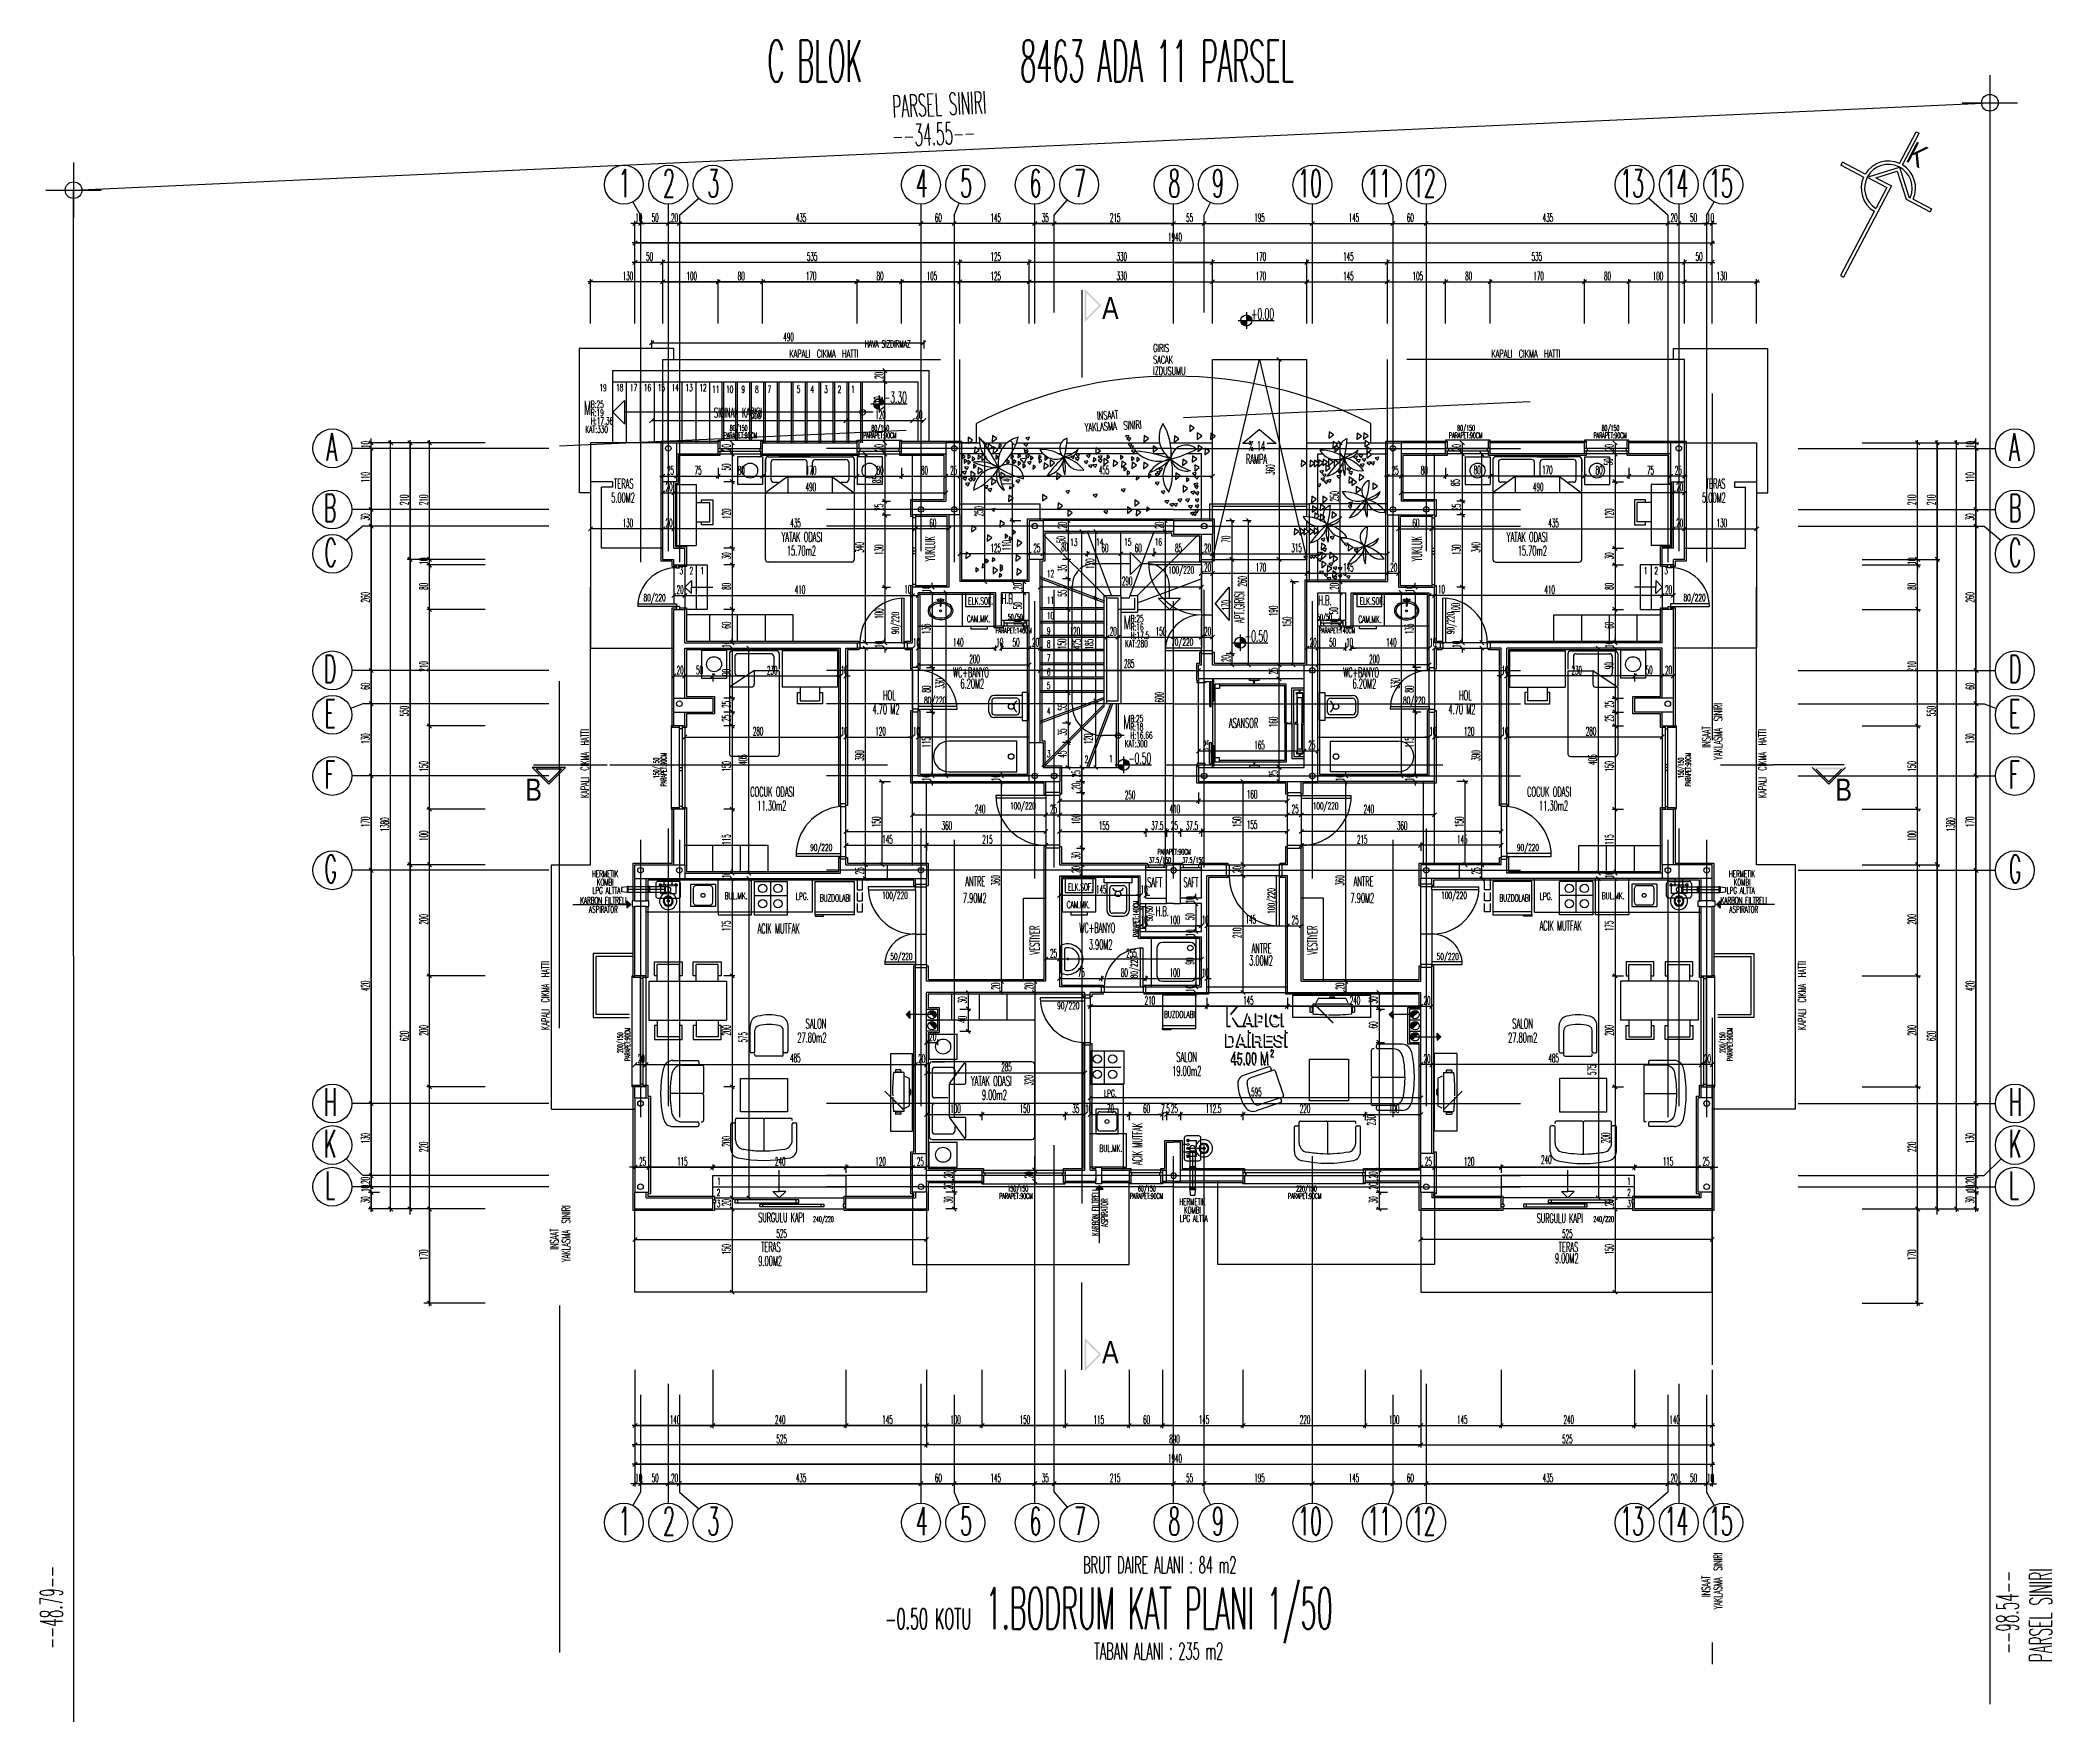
# Model space of a CAD drawing. Extents: x 78 to 306, y -397 to 18.
# Drawn here: x 271.649 to 272.373, y -396.918 to -396.313 of the extents above; entities that cross this region are included whole.
import ezdxf
from ezdxf.enums import TextEntityAlignment as Align

# ---------------------------------------------------------------- set-up
doc = ezdxf.new("R2010")
doc.units = 0
doc.header["$LTSCALE"] = 0.5
doc.header["$MEASUREMENT"] = 0
for name, pattern in [('DASHDOT2', [0.5, 0.25, -0.125, 0, -0.125]), ('DASHED', [0.75, 0.5, -0.25]), ('DOT2', [0.125, 0, -0.125])]:
    doc.linetypes.add(name, pattern=pattern)
doc.layers.get('0').update_dxf_attribs({"linetype": 'CONTINUOUS'})
for name, color, linetype in [('AKS', 5, 'DASHDOT2'), ('ASHADE', 7, 'CONTINUOUS'), ('DUVAR', 6, 'CONTINUOUS'), ('INS.YAKL.', 30, 'CONTINUOUS'), ('IZDUSUM', 2, 'DOT2'), ('KAPI', 1, 'CONTINUOUS'), ('KOLON', 4, 'CONTINUOUS'), ('MERDIVEN', 3, 'CONTINUOUS'), ('OLCU', 31, 'CONTINUOUS'), ('SIVA', 7, 'CONTINUOUS'), ('TARAMA', 8, 'CONTINUOUS'), ('TEFRIS', 11, 'CONTINUOUS'), ('YESIL', 73, 'CONTINUOUS')]:
    doc.layers.add(name, color=color, linetype=linetype)
doc.styles.add('ICMEKAN', font='romans.shx', dxfattribs={"width": 0.55, "height": 0.2})
doc.styles.add('MİMARİ YAZI', font='arial.ttf')
doc.styles.add('OLCU', font='romans.shx', dxfattribs={"width": 0.6, "height": 0.125})
doc.styles.add('OLCUIC', font='ROMANS.SHX', dxfattribs={"width": 0.4, "height": 0.15})

msp = doc.modelspace()

# ---------------------------------------------------------------- texts
at = {"layer": 'INS.YAKL.', "linetype": 'DASHED', "ltscale": 0.5, "style": 'OLCU', "width": 0.5}
for s, rotation, p in [('YAKLASMA  SINIRI', 3, (272.02521, -396.45354)), ('INSAAT ', 3, (272.02964, -396.44928)), ('YAKLASMA  SINIRI', 90, (272.25476, -396.5718)), ('INSAAT ', 90, (272.25054, -396.56733)), ('YAKLASMA  SINIRI', 90, (271.83985, -396.75273)), ('INSAAT ', 90, (271.83563, -396.74826)), ('YAKLASMA  SINIRI', 90, (272.25467, -396.87784)), ('INSAAT ', 90, (272.25045, -396.87337))]:
    msp.add_text(s, height=0.003, rotation=rotation, dxfattribs=at).set_placement(p)
at = {"layer": 'KAPI'}
for s, height, rotation, style, width, p in [('K', 0.0081, 332.47256, 'MİMARİ YAZI', 0.8, (272.32047, -396.35595)), ('19', 0.0025, 360, 'OLCU', 0.5, (271.85035, -396.43893)), ('18', 0.0025, 360, 'OLCU', 0.5, (271.85635, -396.43893)), ('17', 0.0025, 360, 'OLCU', 0.5, (271.86135, -396.43893)), ('16', 0.0025, 360, 'OLCU', 0.5, (271.86635, -396.43893)), ('15', 0.0025, 360, 'OLCU', 0.5, (271.87135, -396.43893)), ('14', 0.0025, 360, 'OLCU', 0.5, (271.87635, -396.43893)), ('13', 0.0025, 360, 'OLCU', 0.5, (271.88135, -396.43893)), ('12', 0.0025, 360, 'OLCU', 0.5, (271.88635, -396.43893)), ('B:25', 0.0025, 360, 'OLCU', 0.5, (271.84728, -396.44494)), ('11', 0.0025, 360, 'OLCU', 0.5, (271.89095, -396.43957)), ('10', 0.0025, 360, 'OLCU', 0.5, (271.89596, -396.43957)), ('9', 0.0025, 360, 'OLCU', 0.5, (271.90145, -396.43957)), ('8', 0.0025, 360, 'OLCU', 0.5, (271.90637, -396.43957)), ('7', 0.0025, 360, 'OLCU', 0.5, (271.91089, -396.43957)), ('5', 0.0025, 360, 'OLCU', 0.5, (271.92142, -396.43957)), ('4', 0.0025, 360, 'OLCU', 0.5, (271.92634, -396.43957)), ('3', 0.0025, 360, 'OLCU', 0.5, (271.93127, -396.43957)), ('2', 0.0025, 360, 'OLCU', 0.5, (271.93619, -396.43957)), ('1', 0.0025, 360, 'OLCU', 0.5, (271.94103, -396.43957)), ('R:19', 0.0025, 360, 'OLCU', 0.5, (271.84728, -396.44794)), ('H:17.36', 0.0025, 360, 'OLCU', 0.5, (271.84728, -396.45094)), ('KAT:330', 0.0025, 360, 'OLCU', 0.5, (271.84526, -396.45394)), ('13', 0.0025, 360, 'OLCU', 0.5, (272.01991, -396.49464)), ('14', 0.0025, 360, 'OLCU', 0.5, (272.02921, -396.49457)), ('15', 0.0025, 360, 'OLCU', 0.5, (272.03935, -396.49457)), ('16', 0.0025, 360, 'OLCU', 0.5, (272.05035, -396.49457)), ('100/220', 0.0025, 360, 'OLCU', 0.5, (272.05524, -396.5046)), ('3', 0.0025, 0, 'OLCU', 0.5, (271.87921, -396.5049)), ('2', 0.0025, 0, 'OLCU', 0.5, (271.88279, -396.5049)), ('1', 0.0025, 0, 'OLCU', 0.5, (271.88676, -396.5049)), ('12', 0.0025, 360, 'OLCU', 0.5, (272.01151, -396.50597)), ('1', 0.0025, 360, 'OLCU', 0.5, (272.22652, -396.5049)), ('2', 0.0025, 360, 'OLCU', 0.5, (272.23031, -396.5049)), ('3', 0.0025, 360, 'OLCU', 0.5, (272.23388, -396.5049)), ('80/220', 0.0025, 360, 'OLCU', 0.5, (271.86624, -396.5146)), ('11', 0.0025, 360, 'OLCU', 0.5, (272.01151, -396.51553)), ('80/220', 0.0025, 0, 'OLCU', 0.5, (272.24079, -396.5146)), ('90/220', 0.0025, 90, 'OLCU', 0.5, (271.95819, -396.52646)), ('10', 0.0025, 360, 'OLCU', 0.5, (272.01151, -396.52111)), ('B:25', 0.0025, 360, 'OLCU', 0.5, (272.04169, -396.52221)), ('R:16', 0.0025, 360, 'OLCU', 0.5, (272.04169, -396.52521)), ('90/220', 0.0025, 90, 'OLCU', 0.5, (272.15824, -396.52646)), ('9', 0.0025, 360, 'OLCU', 0.5, (272.01151, -396.52655)), ('8', 0.0025, 360, 'OLCU', 0.5, (272.01151, -396.53133)), ('KAT:280', 0.0025, 360, 'OLCU', 0.5, (272.03966, -396.53121)), ('H:17.5', 0.0025, 360, 'OLCU', 0.5, (272.04169, -396.52821)), ('70/220', 0.0025, 360, 'OLCU', 0.5, (272.05624, -396.5306)), ('7', 0.0025, 360, 'OLCU', 0.5, (272.01151, -396.53632)), ('5', 0.0025, 360, 'OLCU', 0.5, (272.01151, -396.54628)), ('6', 0.0025, 360, 'OLCU', 0.5, (272.01151, -396.54139)), ('80/220', 0.0025, 360, 'OLCU', 0.5, (271.96724, -396.5516)), ('4', 0.0025, 360, 'OLCU', 0.5, (272.01151, -396.55537)), ('80/220', 0.0025, 0, 'OLCU', 0.5, (272.13979, -396.5516)), ('B:25', 0.0025, 360, 'OLCU', 0.5, (272.04158, -396.55821)), ('R:18', 0.0025, 360, 'OLCU', 0.5, (272.04158, -396.56121)), ('KAT:300', 0.0025, 360, 'OLCU', 0.5, (272.03955, -396.56721)), ('H:16.66', 0.0025, 360, 'OLCU', 0.5, (272.04158, -396.56421)), ('3', 0.0025, 360, 'OLCU', 0.5, (272.01151, -396.57085)), ('2', 0.0025, 360, 'OLCU', 0.5, (272.0251, -396.57285)), ('1', 0.0025, 360, 'OLCU', 0.5, (272.03395, -396.57261)), ('100/220', 0.0025, 360, 'OLCU', 0.5, (271.99824, -396.5896)), ('100/220', 0.0025, 360, 'OLCU', 0.5, (272.10724, -396.5896)), ('90/220', 0.0025, 360, 'OLCU', 0.5, (271.92624, -396.6046)), ('90/220', 0.0025, 0, 'OLCU', 0.5, (272.18079, -396.6046)), ('100/220', 0.0025, 360, 'OLCU', 0.5, (271.95213, -396.62187)), ('100/220', 0.0025, 90, 'OLCU', 0.5, (272.0936, -396.62724)), ('100/220', 0.0025, 0, 'OLCU', 0.5, (272.15352, -396.62187)), ('50/220', 0.0025, 360, 'OLCU', 0.5, (271.95513, -396.64387)), ('80/220', 0.0025, 90, 'OLCU', 0.5, (272.04419, -396.65046)), ('50/220', 0.0025, 0, 'OLCU', 0.5, (272.15189, -396.64387)), ('90/220', 0.0025, 360, 'OLCU', 0.5, (272.01524, -396.6616)), ('2', 0.0025, 0, 'OLCU', 0.5, (271.89258, -396.7289)), ('1', 0.0025, 0, 'OLCU', 0.5, (271.89276, -396.7249)), ('2', 0.0025, 360, 'OLCU', 0.5, (272.22052, -396.7289)), ('1', 0.0025, 360, 'OLCU', 0.5, (272.22052, -396.7249)), ('3', 0.0025, 0, 'OLCU', 0.5, (271.89258, -396.7329)), ('3', 0.0025, 360, 'OLCU', 0.5, (272.22052, -396.7329))]:
    msp.add_text(s, height=height, rotation=rotation, dxfattribs=dict(at, style=style, width=width)).set_placement(p)
for s, height, style, width, p in [('A', 0.008, 'MİMARİ YAZI', 0.8, (272.03139, -396.41297)), ('HAVA SIZDIRMAZ ', 0.0025, 'OLCU', 0.5, (271.94593, -396.42323)), ('B', 0.008, 'MİMARİ YAZI', 0.8, (271.82366, -396.58653)), ('B', 0.008, 'MİMARİ YAZI', 0.8, (272.29549, -396.58653)), ('A', 0.008, 'MİMARİ YAZI', 0.8, (272.03139, -396.78915))]:
    msp.add_text(s, height=height, dxfattribs=dict(at, style=style, width=width)).set_placement(p)
at = {"layer": 'KAPI', "linetype": 'Continuous', "style": 'ICMEKAN', "width": 0.5}
for s, height, p in [('GIRIS', 0.0028, (272.04977, -396.42482)), ('KAPALI  CIKMA  HATTI', 0.0028, (271.91875, -396.42687)), ('SACAK', 0.0028, (272.04977, -396.42904)), ('KAPALI  CIKMA  HATTI', 0.0028, (272.1716, -396.42687)), ('IZDUSUMU', 0.0028, (272.04977, -396.43304)), ('80/150', 0.002, (271.89731, -396.45325)), ('80/150', 0.002, (271.94831, -396.45325)), ('80/150', 0.002, (272.15931, -396.45325)), ('80/150', 0.002, (272.21131, -396.45325)), ('PARAPET:90CM', 0.002, (271.89512, -396.4559)), ('PARAPET:90CM', 0.002, (271.94537, -396.4559)), ('PARAPET:90CM', 0.002, (272.15637, -396.4559)), ('PARAPET:90CM', 0.002, (272.20837, -396.4559)), ('50/50', 0.002, (271.99745, -396.52132)), ('50/50', 0.002, (272.10885, -396.52132)), ('PARAPET:140CM', 0.002, (271.99299, -396.52618)), ('PARAPET:140CM', 0.002, (272.10944, -396.52618)), ('37.5/150', 0.002, (272.04826, -396.6089)), ('PARAPET:90CM', 0.002, (272.05137, -396.6059)), ('37.5/150', 0.002, (272.06026, -396.6089)), ('150/150', 0.002, (271.99731, -396.72725)), ('60/150', 0.002, (272.04431, -396.72725)), ('220/150', 0.002, (272.10131, -396.72725)), ('PARAPET:90CM', 0.002, (271.99437, -396.7299)), ('PARAPET:90CM', 0.002, (272.04137, -396.7299)), ('PARAPET:90CM', 0.002, (272.09837, -396.7299)), ('240/220', 0.002, (271.92731, -396.73825)), ('240/220', 0.002, (272.20831, -396.73825))]:
    msp.add_text(s, height=height, dxfattribs=at).set_placement(p)
for s, height, p in [('KAPALI  CIKMA  HATTI', 0.0028, (271.84648, -396.58556)), ('KAPALI  CIKMA  HATTI', 0.0028, (272.27061, -396.58556)), ('150/150', 0.002, (271.87184, -396.57839)), ('PARAPET:90CM', 0.002, (271.87448, -396.58133)), ('150/150', 0.002, (272.24084, -396.57839)), ('PARAPET:90CM', 0.002, (272.24348, -396.58133)), ('PARAPET:140CM', 0.002, (272.04461, -396.63559)), ('50/50', 0.002, (272.04955, -396.62984)), ('KAPALI  CIKMA  HATTI', 0.0028, (271.83223, -396.6691)), ('KAPALI  CIKMA  HATTI', 0.0028, (272.28486, -396.6691)), ('200/150', 0.002, (271.85884, -396.67739)), ('PARAPET:90CM', 0.002, (271.86148, -396.68033)), ('200/150', 0.002, (272.25584, -396.67739)), ('PARAPET:90CM', 0.002, (272.25848, -396.68033))]:
    msp.add_text(s, height=height, rotation=90, dxfattribs=at).set_placement(p)
at = {"layer": 'KAPI', "ltscale": 1.4, "style": 'OLCU', "width": 0.5}
for s, p in [('KARBON FILTRELI', (271.85179, -396.6224)), ('ASPIRATOR', (271.85179, -396.62566)), ('KARBON FILTRELI', (272.2625, -396.6224)), ('ASPIRATOR', (272.2625, -396.62566))]:
    msp.add_text(s, height=0.0024, dxfattribs=at).set_placement(p, align=Align.MIDDLE)
for s, p in [('KARBON FILTRELI', (272.02899, -396.73492)), ('ASPIRATOR', (272.03224, -396.73492))]:
    msp.add_text(s, height=0.0024, rotation=90, dxfattribs=at).set_placement(p, align=Align.MIDDLE)
at = {"layer": 'KOLON', "style": 'OLCU'}
for s, height, width, p in [('C BLOK', 0.015, 0.45, (271.91091, -396.32752)), ('8463 ADA 11 PARSEL', 0.015, 0.45, (272.00191, -396.32752)), ('1', 0.01, 0.5, (271.85725, -396.36904)), ('2', 0.01, 0.5, (271.87325, -396.36904)), ('3', 0.01, 0.5, (271.88925, -396.36904)), ('4', 0.01, 0.5, (271.96425, -396.36904)), ('5', 0.01, 0.5, (271.98025, -396.36904)), ('6', 0.01, 0.5, (272.00525, -396.36904)), ('7', 0.01, 0.5, (272.02125, -396.36904)), ('8', 0.01, 0.5, (272.05525, -396.36904)), ('9', 0.01, 0.5, (272.07099, -396.36904)), ('10', 0.01, 0.5, (272.10199, -396.36904)), ('11', 0.01, 0.5, (272.12699, -396.36904)), ('12', 0.01, 0.5, (272.14299, -396.36904)), ('13', 0.01, 0.5, (272.21799, -396.36904)), ('14', 0.01, 0.5, (272.23399, -396.36904)), ('15', 0.01, 0.5, (272.24999, -396.36904)), ('A', 0.01, 0.5, (271.75199, -396.46408)), ('A', 0.01, 0.5, (272.35801, -396.46408)), ('B', 0.01, 0.5, (271.75104, -396.48608)), ('B', 0.01, 0.5, (272.35801, -396.48608)), ('C', 0.01, 0.5, (271.75128, -396.50208)), ('C', 0.01, 0.5, (272.35801, -396.50208)), ('D', 0.01, 0.5, (271.75104, -396.54408)), ('D', 0.01, 0.5, (272.35801, -396.54408)), ('E', 0.01, 0.5, (271.75128, -396.56008)), ('E', 0.01, 0.5, (272.35801, -396.56008)), ('F', 0.01, 0.5, (271.75128, -396.58208)), ('F', 0.01, 0.5, (272.35801, -396.58208)), ('G', 0.01, 0.5, (271.75128, -396.61608)), ('G', 0.01, 0.5, (272.35801, -396.61608)), ('H', 0.01, 0.5, (271.75104, -396.70008)), ('H', 0.01, 0.5, (272.35801, -396.70008)), ('K', 0.01, 0.5, (271.75104, -396.71508)), ('K', 0.01, 0.5, (272.35801, -396.71508)), ('L', 0.01, 0.5, (271.75152, -396.73008)), ('L', 0.01, 0.5, (272.35801, -396.73008)), ('1', 0.01, 0.5, (271.85725, -396.85104)), ('2', 0.01, 0.5, (271.87325, -396.85104)), ('3', 0.01, 0.5, (271.88925, -396.85104)), ('4', 0.01, 0.5, (271.96425, -396.85104)), ('5', 0.01, 0.5, (271.98025, -396.85104)), ('6', 0.01, 0.5, (272.00525, -396.85104)), ('7', 0.01, 0.5, (272.02125, -396.85104)), ('8', 0.01, 0.5, (272.05525, -396.85104)), ('9', 0.01, 0.5, (272.07099, -396.85104)), ('10', 0.01, 0.5, (272.10199, -396.85104)), ('11', 0.01, 0.5, (272.12699, -396.85104)), ('12', 0.01, 0.5, (272.14299, -396.85104)), ('13', 0.01, 0.5, (272.21799, -396.85104)), ('14', 0.01, 0.5, (272.23399, -396.85104)), ('15', 0.01, 0.5, (272.24999, -396.85104)), (' 1.BODRUM KAT PLANI 1/50 ', 0.015, 0.45, (271.98484, -396.88499))]:
    msp.add_text(s, height=height, dxfattribs=dict(at, width=width)).set_placement(p)
at = {"layer": 'KOLON', "style": 'OLCU', "width": 0.45}
for s, rotation, p in [('PARSEL SINIRI', 2.61069, (271.95598, -396.34042)), ('--34.55--', 2.61069, (271.95598, -396.35106)), ('--48.79--', 90, (271.65694, -396.89211)), ('PARSEL SINIRI', 90, (272.37344, -396.8968)), ('--98.54--', 90, (272.3615, -396.89389))]:
    msp.add_text(s, height=0.008, rotation=rotation, dxfattribs=at).set_placement(p)
at = {"layer": 'MERDIVEN', "style": 'OLCU', "width": 0.5}
for s, height, p in [('+0.00', 0.004, (272.08511, -396.41312)), ('M', 0.005, (271.84478, -396.44746)), ('-3.30', 0.004, (271.95288, -396.44319)), ('M', 0.005, (272.03919, -396.52473)), ('-0.50', 0.004, (272.08288, -396.52919)), ('M', 0.005, (272.03908, -396.56073)), ('-0.50', 0.004, (272.04088, -396.57319))]:
    msp.add_text(s, height=height, dxfattribs=at).set_placement(p)
at = {"layer": 'MERDIVEN', "linetype": 'ByBlock', "style": 'OLCU', "width": 0.5}
for s, height, p in [('SIGINAK KACISI', 0.0035, (271.89162, -396.44846)), ('%%% 14', 0.0035, (272.08413, -396.46046)), ('RAMPA', 0.0035, (272.08321, -396.46518)), ('TERAS', 0.0035, (271.85559, -396.47406)), ('TERAS', 0.0035, (272.24884, -396.47406)), ('5.00M2', 0.0035, (271.85458, -396.47906)), ('5.00M2', 0.0035, (272.24749, -396.47906)), ('YATAK ODASI', 0.0035, (271.91593, -396.49321)), ('15.70m2', 0.0035, (271.91786, -396.49821)), ('YATAK ODASI', 0.0035, (272.17714, -396.49321)), ('15.70m2', 0.0035, (272.18111, -396.49821)), ('H.B.', 0.0035, (271.99528, -396.51552)), ('H.B.', 0.0035, (272.10933, -396.51605)), ('WC+BANYO', 0.0035, (271.97773, -396.54204)), ('6.20M2', 0.0035, (271.98037, -396.54604)), ('WC+BANYO', 0.0035, (272.11824, -396.54204)), ('6.20M2', 0.0035, (272.1216, -396.54604)), ('4.70 M2', 0.0035, (271.9487, -396.55528)), ('HOL', 0.0035, (271.95249, -396.55028)), ('4.70 M2', 0.0035, (272.15612, -396.55528)), ('HOL', 0.0035, (272.15995, -396.55028)), ('ASANSOR', 0.0035, (272.07706, -396.56028)), ('COCUK ODASI', 0.0035, (271.90467, -396.58503)), ('COCUK ODASI', 0.0035, (272.18447, -396.58503)), ('11.30m2', 0.0035, (271.90721, -396.59003)), ('11.30m2', 0.0035, (272.18876, -396.59003)), ('ANTRE', 0.0035, (271.98213, -396.61728)), ('SAFT', 0.0035, (272.04765, -396.61764)), ('SAFT', 0.0035, (272.06069, -396.61764)), ('ANTRE', 0.0035, (272.12198, -396.61728)), ('7.90M2', 0.0035, (271.98124, -396.62328)), ('H.B.', 0.0035, (272.0507, -396.62806)), ('7.90M2', 0.0035, (272.12084, -396.62328)), ('ACIK MUTFAK', 0.0035, (271.90727, -396.63428)), ('WC+BANYO', 0.0035, (272.02324, -396.63404)), ('ACIK MUTFAK', 0.0035, (272.18895, -396.63328)), ('3.90M2', 0.0035, (272.0266, -396.64004)), ('ANTRE', 0.0035, (272.0852, -396.6414)), ('3.00M2', 0.0035, (272.08436, -396.64581)), ('SALON', 0.0035, (271.92464, -396.66857)), ('SALON', 0.0035, (272.17915, -396.66857)), ('27.80m2', 0.0035, (271.92164, -396.67357)), ('27.80m2', 0.0035, (272.17765, -396.67357)), ('19.00m2', 0.0035, (272.05665, -396.68557)), ('SALON', 0.0035, (272.05815, -396.68057)), ('YATAK ODASI', 0.0035, (271.98414, -396.68921)), ('9.00m2', 0.0035, (271.98811, -396.69421)), ('SURGULU KAPI', 0.003375, (271.90758, -396.73829)), ('SURGULU KAPI', 0.003375, (272.18798, -396.7386)), ('TERAS', 0.0035, (271.90859, -396.74906)), ('TERAS', 0.0035, (272.19584, -396.74906)), ('9.00M2', 0.0035, (271.90758, -396.75406)), ('9.00M2', 0.0035, (272.19449, -396.75306)), ('BRUT DAIRE ALANI : 84 m2', 0.006, (272.0245, -396.86483)), ('-0.50 KOTU', 0.0075, (271.95321, -396.885)), ('TABAN ALANI : 235 m2', 0.006, (272.0285, -396.89583))]:
    msp.add_text(s, height=height, dxfattribs=at).set_placement(p)
for s, p in [('YUKLUK', (271.97116, -396.50024)), ('YUKLUK', (272.14651, -396.50024)), ('APT.GIRISI', (272.08256, -396.52243)), ('VESTIYER', (272.00882, -396.64192)), ('VESTIYER', (272.10884, -396.64192)), ('ACIK MUTFAK', (272.04586, -396.71779))]:
    msp.add_text(s, height=0.0035, rotation=90, dxfattribs=at).set_placement(p)
at = {"layer": 'OLCU', "style": 'OLCUIC', "width": 0.4}
for s, p in [('10', (271.86329, -396.37796)), ('50', (271.86917, -396.37796)), ('20', (271.87617, -396.37796)), ('435', (271.9211, -396.37796)), ('60', (271.97117, -396.37796)), ('145', (271.99122, -396.37796)), ('35', (272.00967, -396.37796)), ('215', (272.03422, -396.37796)), ('55', (272.06167, -396.37796)), ('195', (272.08622, -396.37796)), ('145', (272.12022, -396.37796)), ('60', (272.14117, -396.37796)), ('435', (272.1901, -396.37796)), ('20', (272.23617, -396.37796)), ('50', (272.24317, -396.37796)), ('10', (272.24929, -396.37796)), ('1940', (272.05514, -396.38496)), ('50', (271.86717, -396.39196)), ('535', (271.9251, -396.39196)), ('125', (271.99122, -396.39196)), ('330', (272.0366, -396.39196)), ('170', (272.08672, -396.39196)), ('145', (272.11822, -396.39196)), ('535', (272.1861, -396.39196)), ('50', (272.24517, -396.39196)), ('130', (271.85872, -396.39896)), ('100', (271.88172, -396.39896)), ('80', (271.90017, -396.39896)), ('170', (271.92472, -396.39896)), ('80', (271.95017, -396.39896)), ('105', (271.96822, -396.39896)), ('125', (271.99122, -396.39896)), ('330', (272.0366, -396.39896)), ('170', (272.08672, -396.39896)), ('145', (272.11822, -396.39896)), ('105', (272.14322, -396.39896)), ('80', (272.16217, -396.39896)), ('170', (272.18672, -396.39896)), ('80', (272.21217, -396.39896)), ('100', (272.22972, -396.39896)), ('130', (272.25272, -396.39896)), ('490', (271.9166, -396.42096)), ('350', (271.90486, -396.44894)), ('120', (271.94972, -396.44896)), ('20', (271.96417, -396.44896)), ('455', (272.03023, -396.46889)), ('80', (272.16526, -396.46891)), ('170', (272.18988, -396.46881)), ('80', (272.20914, -396.46892)), ('20', (271.87417, -396.47496)), ('25', (271.87467, -396.46896)), ('75', (271.88467, -396.46896)), ('80', (271.90017, -396.46896)), ('490', (271.9246, -396.47496)), ('170', (271.92472, -396.46896)), ('80', (271.95017, -396.46896)), ('80', (271.96617, -396.46896)), ('25', (271.97667, -396.46896)), ('25', (272.13567, -396.46896)), ('80', (272.14617, -396.46896)), ('490', (272.1866, -396.47496)), ('75', (272.22767, -396.46896)), ('25', (272.23767, -396.46896)), ('20', (272.23817, -396.47496)), ('130', (271.85872, -396.48796)), ('20', (271.87417, -396.48796)), ('435', (271.9191, -396.48796)), ('60', (271.96917, -396.48796)), ('60', (272.14317, -396.48796)), ('435', (272.1921, -396.48796)), ('20', (272.23817, -396.48796)), ('130', (272.25272, -396.48796)), ('125', (271.99122, -396.49696)), ('25', (272.00667, -396.49696)), ('80', (272.01665, -396.4966)), ('60', (272.03117, -396.49696)), ('60', (272.04317, -396.49696)), ('85', (272.05767, -396.49696)), ('20', (272.06817, -396.49696)), ('315', (272.09957, -396.49691)), ('20', (272.06817, -396.50396)), ('170', (272.08672, -396.50396)), ('145', (272.11822, -396.50396)), ('20', (272.13517, -396.50396)), ('20', (271.87817, -396.51196)), ('410', (271.92072, -396.51196)), ('10', (271.96019, -396.5118)), ('290', (272.03854, -396.50881)), ('10', (272.15239, -396.5118)), ('410', (272.19072, -396.51196)), ('20', (272.23417, -396.51196)), ('10', (271.96329, -396.53096)), ('140', (271.97772, -396.53096)), ('10', (271.99329, -396.53096)), ('50', (271.99917, -396.53096)), ('20', (272.00617, -396.53096)), ('120', (272.01972, -396.52696)), ('20', (272.03417, -396.52696)), ('150', (272.05072, -396.52696)), ('20', (272.06817, -396.52696)), ('20', (272.10617, -396.53096)), ('50', (272.11317, -396.53096)), ('10', (272.11929, -396.53096)), ('140', (272.13372, -396.53096)), ('10', (272.14929, -396.53096)), ('20', (271.87817, -396.54096)), ('50', (271.88517, -396.54096)), ('230', (271.91072, -396.54102)), ('10', (271.93729, -396.54096)), ('200', (271.9836, -396.53696)), ('285', (272.03928, -396.53864)), ('200', (272.1276, -396.53696)), ('10', (272.17529, -396.54096)), ('230', (272.20048, -396.54102)), ('50', (272.22717, -396.54096)), ('20', (272.23417, -396.54096)), ('280', (271.9056, -396.56296)), ('10', (271.93729, -396.56296)), ('120', (271.94972, -396.56296)), ('10', (271.96329, -396.56296)), ('10', (272.14929, -396.56296)), ('120', (272.16172, -396.56296)), ('10', (272.17529, -396.56296)), ('280', (272.2056, -396.56296)), ('25', (272.06767, -396.56796)), ('165', (272.08622, -396.56796)), ('25', (272.10567, -396.56796)), ('240', (271.9856, -396.59096)), ('25', (272.01267, -396.59096)), ('250', (272.0396, -396.58596)), ('410', (272.05572, -396.59096)), ('160', (272.08356, -396.58569)), ('25', (272.09967, -396.59096)), ('240', (272.1256, -396.59096)), ('360', (271.9736, -396.59696)), ('155', (272.03022, -396.59696)), ('37.5', (272.04907, -396.59696)), ('25', (272.05617, -396.59696)), ('37.5', (272.06157, -396.59696)), ('155', (272.08356, -396.59663)), ('360', (272.1376, -396.59696)), ('145', (271.95222, -396.60196)), ('215', (271.98822, -396.60196)), ('215', (272.12322, -396.60196)), ('145', (272.15922, -396.60196)), ('145', (272.02922, -396.61996)), ('10', (272.04529, -396.61996)), ('10', (272.04529, -396.63096)), ('100', (272.05572, -396.63096)), ('10', (272.06729, -396.63096)), ('145', (272.08309, -396.6307)), ('25', (272.09967, -396.63096)), ('25', (272.01267, -396.64296)), ('75', (272.02267, -396.64996)), ('80', (272.03817, -396.64996)), ('255', (272.0401, -396.64296)), ('100', (272.05572, -396.64996)), ('10', (272.06729, -396.64996)), ('210', (272.04672, -396.65996)), ('145', (272.08222, -396.65996)), ('240', (272.1206, -396.65996)), ('20', (272.14717, -396.65996)), ('20', (271.96917, -396.67296)), ('20', (271.86417, -396.68096)), ('485', (271.91904, -396.68073)), ('20', (271.96517, -396.68096)), ('285', (271.9951, -396.68396)), ('20', (272.14717, -396.68096)), ('485', (272.19216, -396.68073)), ('20', (272.24817, -396.68096)), ('595', (272.0851, -396.69296)), ('100', (271.97672, -396.69896)), ('150', (272.00172, -396.69896)), ('35', (272.02067, -396.69896)), ('10', (272.02529, -396.69896)), ('70', (272.03317, -396.69896)), ('60', (272.04617, -396.69896)), ('7.5', (272.05264, -396.69896)), ('25', (272.05617, -396.69896)), ('112.5', (272.06872, -396.69896)), ('220', (272.1026, -396.69896)), ('100', (272.13472, -396.69896)), ('25', (271.86467, -396.71796)), ('115', (271.87833, -396.71796)), ('240', (271.9136, -396.71796)), ('120', (271.94972, -396.71796)), ('25', (271.96467, -396.71796)), ('25', (272.14767, -396.71796)), ('120', (272.16172, -396.71796)), ('240', (272.18952, -396.71726)), ('115', (272.23333, -396.71796)), ('25', (272.24767, -396.71796)), ('525', (271.9141, -396.74396)), ('525', (272.1971, -396.74396)), ('140', (271.87572, -396.81096)), ('240', (271.9136, -396.81096)), ('145', (271.95222, -396.81096)), ('100', (271.97672, -396.81096)), ('150', (272.00172, -396.81096)), ('115', (272.02833, -396.81096)), ('60', (272.04617, -396.81096)), ('145', (272.06622, -396.81096)), ('220', (272.1026, -396.81096)), ('100', (272.13472, -396.81096)), ('145', (272.15922, -396.81096)), ('240', (272.1976, -396.81096)), ('140', (272.23572, -396.81096)), ('525', (271.9141, -396.81796)), ('890', (272.0556, -396.81796)), ('525', (272.1971, -396.81796)), ('1940', (272.05514, -396.82496)), ('10', (271.86329, -396.83196)), ('50', (271.86917, -396.83196)), ('20', (271.87617, -396.83196)), ('435', (271.9211, -396.83196)), ('60', (271.97117, -396.83196)), ('145', (271.99122, -396.83196)), ('35', (272.00967, -396.83196)), ('215', (272.03422, -396.83196)), ('55', (272.06167, -396.83196)), ('195', (272.08622, -396.83196)), ('145', (272.12022, -396.83196)), ('60', (272.14117, -396.83196)), ('435', (272.1901, -396.83196)), ('20', (272.23617, -396.83196)), ('50', (272.24317, -396.83196)), ('10', (272.24929, -396.83196))]:
    msp.add_text(s, height=0.003, dxfattribs=at).set_placement(p)
for s, p in [('20', (271.95254, -396.43453)), ('110', (271.95234, -396.44462)), ('10', (271.76754, -396.45942)), ('20', (271.89754, -396.46053)), ('20', (271.95254, -396.46053)), ('20', (272.16054, -396.46053)), ('20', (272.21554, -396.46053)), ('10', (272.34554, -396.45942)), ('50', (271.89754, -396.46753)), ('50', (272.2152, -396.46567)), ('110', (271.76754, -396.47187)), ('85', (271.95172, -396.47209)), ('140', (271.99854, -396.47299)), ('360', (272.09349, -396.4691)), ('85', (272.16009, -396.47314)), ('110', (272.34554, -396.47187)), ('210', (271.78154, -396.47999)), ('210', (271.78854, -396.47999)), ('25', (271.95254, -396.48203)), ('250', (272.11658, -396.47872)), ('25', (272.16054, -396.48203)), ('210', (272.32454, -396.47999)), ('210', (272.33154, -396.47999)), ('30', (271.76754, -396.48553)), ('120', (271.89754, -396.48499)), ('250', (271.98854, -396.4841)), ('20', (272.01854, -396.48853)), ('20', (272.05354, -396.48853)), ('120', (272.21554, -396.48499)), ('30', (272.34554, -396.48553)), ('340', (271.94554, -396.4971)), ('110', (271.9984, -396.49639)), ('50', (272.01807, -396.49368)), ('70', (272.07754, -396.49353)), ('340', (272.16754, -396.4971)), ('10', (271.78854, -396.50142)), ('30', (271.89754, -396.49953)), ('130', (271.95254, -396.49799)), ('35', (272.01854, -396.50403)), ('120', (272.02854, -396.50299)), ('130', (272.16054, -396.49799)), ('30', (272.21554, -396.49953)), ('10', (272.32454, -396.50142)), ('80', (271.78854, -396.51053)), ('80', (271.89754, -396.51053)), ('20', (272.00254, -396.51053)), ('260', (272.08338, -396.50936)), ('20', (272.11654, -396.51053)), ('80', (272.21554, -396.51053)), ('80', (272.32454, -396.51053)), ('260', (271.76754, -396.5151)), ('10', (271.96954, -396.51142)), ('50', (272.00254, -396.51753)), ('55', (272.01854, -396.51303)), ('170', (272.07754, -396.51799)), ('10', (272.14354, -396.51142)), ('100', (272.16023, -396.51902)), ('260', (272.34554, -396.5151)), ('60', (271.89754, -396.52453)), ('100', (271.95254, -396.52099)), ('135', (271.96954, -396.52649)), ('10', (272.00254, -396.52342)), ('190', (272.09454, -396.51999)), ('150', (272.09954, -396.52399)), ('50', (272.11635, -396.51933)), ('10', (272.11654, -396.52342)), ('135', (272.14354, -396.52649)), ('60', (272.21554, -396.52453)), ('10', (271.89754, -396.53142)), ('10', (271.95254, -396.53142)), ('150', (272.01847, -396.53187)), ('425', (272.02381, -396.53193)), ('185', (272.02824, -396.53197)), ('10', (272.16054, -396.53142)), ('10', (272.21554, -396.53142)), ('210', (271.78854, -396.53999)), ('20', (272.07754, -396.53653)), ('90', (272.21549, -396.53911)), ('210', (272.32454, -396.53999)), ('60', (271.76754, -396.54653)), ('90', (271.89754, -396.54153)), ('330', (271.97454, -396.5461)), ('25', (272.09454, -396.54103)), ('330', (272.13854, -396.5461)), ('60', (272.34554, -396.54653)), ('25', (271.89754, -396.55303)), ('80', (271.96954, -396.54753)), ('55', (272.01854, -396.55403)), ('600', (272.05354, -396.5511)), ('80', (272.14354, -396.54753)), ('25', (272.21554, -396.55303)), ('550', (271.78154, -396.5561)), ('25', (271.89754, -396.55803)), ('160', (272.09454, -396.55999)), ('25', (272.21554, -396.55803)), ('550', (272.33154, -396.5561)), ('130', (271.76754, -396.56599)), ('115', (271.96954, -396.56737)), ('35', (272.01854, -396.56303)), ('120', (272.0279, -396.56609)), ('115', (272.14354, -396.56737)), ('130', (272.34554, -396.56599)), ('150', (271.78854, -396.57599)), ('150', (271.89754, -396.57599)), ('405', (271.90354, -396.5736)), ('390', (271.94554, -396.5721)), ('45', (272.01854, -396.57103)), ('390', (272.16754, -396.5721)), ('405', (272.20954, -396.5736)), ('150', (272.21554, -396.57599)), ('150', (272.32454, -396.57599)), ('10', (271.96954, -396.57942)), ('10', (271.99454, -396.57942)), ('25', (272.02354, -396.57803)), ('20', (272.02354, -396.58253)), ('25', (272.09454, -396.57803)), ('10', (272.11854, -396.57942)), ('10', (272.14354, -396.57942)), ('170', (271.76754, -396.59599)), ('1380', (271.77454, -396.59756)), ('150', (271.95154, -396.59599)), ('100', (272.02354, -396.59499)), ('150', (272.08154, -396.59599)), ('150', (272.16154, -396.59599)), ('1380', (272.33854, -396.59756)), ('170', (272.34554, -396.59599)), ('100', (271.78854, -396.60099)), ('115', (271.89754, -396.60237)), ('115', (272.21554, -396.60237)), ('100', (272.32454, -396.60099)), ('30', (272.02354, -396.60753)), ('20', (272.02354, -396.61253)), ('20', (272.08154, -396.61253)), ('10', (271.89754, -396.61442)), ('25', (271.94554, -396.61303)), ('360', (271.99454, -396.6171)), ('360', (272.11854, -396.6171)), ('25', (272.16754, -396.61303)), ('10', (272.21554, -396.61442)), ('10', (272.06454, -396.62342)), ('200', (271.78854, -396.6311)), ('175', (271.89754, -396.63349)), ('50', (272.06454, -396.62953)), ('175', (272.21554, -396.63349)), ('200', (272.32454, -396.6311)), ('10', (272.06454, -396.63542)), ('210', (272.08154, -396.63599)), ('90', (272.06454, -396.64553)), ('420', (271.76754, -396.6551)), ('20', (271.99454, -396.65453)), ('20', (272.00654, -396.65453)), ('10', (272.06454, -396.65542)), ('20', (272.11854, -396.65453)), ('420', (272.34554, -396.6551)), ('30', (271.98254, -396.65953)), ('30', (272.13054, -396.65953)), ('200', (271.78854, -396.6711)), ('200', (271.89754, -396.6711)), ('40', (271.98254, -396.66653)), ('60', (272.13054, -396.66853)), ('200', (272.21554, -396.6711)), ('200', (272.32454, -396.6711)), ('620', (271.78154, -396.6731)), ('575', (271.90354, -396.6736)), ('620', (272.33154, -396.6731)), ('575', (272.2093, -396.68532)), ('320', (272.00654, -396.6891)), ('230', (272.12983, -396.7035)), ('130', (271.76754, -396.70999)), ('220', (271.78854, -396.7131)), ('200', (271.89754, -396.7111)), ('200', (272.21427, -396.70983)), ('220', (272.32454, -396.7131)), ('130', (272.34554, -396.70999)), ('20', (271.76754, -396.72453)), ('10', (271.76754, -396.72742)), ('20', (271.97754, -396.72253)), ('20', (271.97754, -396.72653)), ('20', (272.00654, -396.72253)), ('20', (272.13054, -396.72253)), ('20', (272.13054, -396.72653)), ('20', (272.34554, -396.72453)), ('10', (272.34554, -396.72742)), ('30', (271.76754, -396.73153)), ('20', (271.89754, -396.73253)), ('30', (271.97754, -396.73153)), ('30', (272.13054, -396.73153)), ('20', (272.21554, -396.73253)), ('30', (272.34554, -396.73153)), ('150', (271.89754, -396.74999)), ('150', (272.21554, -396.74999)), ('170', (271.78854, -396.75199)), ('170', (272.32454, -396.75199))]:
    msp.add_text(s, height=0.003, rotation=90, dxfattribs=at).set_placement(p)
at = {"layer": 'TEFRIS', "style": 'OLCU', "width": 0.5}
for s, rotation, p in [('ELK.SOF.', 360, (271.98316, -396.51579)), ('ELK.SOF.', 360, (272.12416, -396.51579)), ('CAM.MK.', 360, (271.98268, -396.52222)), ('CAM.MK.', 0, (272.12368, -396.5224)), ('ELK.SOF.', 360, (272.01916, -396.61879)), ('CAM.MK.', 360, (272.01868, -396.62522))]:
    msp.add_text(s, height=0.0025, rotation=rotation, dxfattribs=at).set_placement(p)
at = {"layer": 'TEFRIS', "ltscale": 1.4, "style": 'OLCU', "width": 0.5}
for s, p in [('HERMETIK', (271.85241, -396.61284)), ('LPG ALTTA', (271.85288, -396.61879)), ('KOMBI', (271.85241, -396.61584)), ('LPG ALTTA', (272.2614, -396.61879)), ('HERMETIK', (272.26188, -396.61284)), ('KOMBI', (272.26188, -396.61584)), ('HERMETIK', (272.06393, -396.73099)), ('KOMBI', (272.06392, -396.73399)), ('LPG ALTTA', (272.0644, -396.73695))]:
    msp.add_text(s, height=0.0024, dxfattribs=at).set_placement(p, align=Align.MIDDLE)
at = {"layer": 'TEFRIS', "style": 'OLCU', "width": 0.5}
for s, p in [('BUL.MK.', (271.89547, -396.62202)), ('LPG.', (271.92112, -396.62215)), ('BUZDOLABI', (271.92971, -396.62276)), ('BUZDOLABI', (272.17446, -396.62276)), ('LPG.', (272.18906, -396.62215)), ('BUL.MK.', (272.21138, -396.62202)), ('BUZDOLABI', (272.05371, -396.66476)), ('LPG.', (272.03212, -396.69315)), ('BUL.MK.', (272.03047, -396.71302))]:
    msp.add_text(s, height=0.0025, dxfattribs=at).set_placement(p)

# ---------------------------------------------------------------- hatches: boundary and pattern name
at = {"layer": 'KAPI'}
h = msp.add_hatch(color=256, dxfattribs=at)
h.paths.add_polyline_path([(272.02514, -396.41408), (272.02514, -396.40208), (272.03114, -396.40808)])
h.paths.add_polyline_path([(272.02574, -396.41264), (272.0303, -396.40808), (272.02574, -396.40353)], flags=16)
h = msp.add_hatch(color=256, dxfattribs=at)
h.paths.add_polyline_path([(271.83814, -396.57456), (271.82614, -396.57456), (271.83214, -396.58056)])
h.paths.add_polyline_path([(271.8367, -396.57516), (271.83214, -396.57971), (271.82759, -396.57516)], flags=16)
h = msp.add_hatch(color=256, dxfattribs=at)
h.paths.add_polyline_path([(272.28714, -396.57456), (272.29914, -396.57456), (272.29314, -396.58056)])
h.paths.add_polyline_path([(272.28859, -396.57516), (272.29314, -396.57971), (272.2977, -396.57516)], flags=16)
at = {"layer": 'KAPI', "ltscale": 1.4}
for points in [[(271.86028, -396.62525), (271.86028, -396.62389), (271.86028, -396.62253), (271.86161, -396.62389)], [(272.25401, -396.62525), (272.25401, -396.62389), (272.25401, -396.62253), (272.25268, -396.62389)], [(271.96218, -396.66492), (271.96218, -396.66356), (271.96218, -396.6622), (271.96085, -396.66356)], [(272.13618, -396.66492), (272.13618, -396.66356), (272.13618, -396.6622), (272.13485, -396.66356)], [(272.15211, -396.6702), (272.15211, -396.67156), (272.15211, -396.67292), (272.15344, -396.67156)], [(272.03183, -396.72642), (272.03047, -396.72642), (272.02912, -396.72642), (272.03047, -396.72509)]]:
    msp.add_hatch(color=256, dxfattribs=at).paths.add_polyline_path(points)
at = {"layer": 'KAPI'}
h = msp.add_hatch(color=256, dxfattribs=at)
h.paths.add_polyline_path([(272.02514, -396.78004), (272.02514, -396.79204), (272.03114, -396.78604)])
h.paths.add_polyline_path([(272.02574, -396.78148), (272.0303, -396.78604), (272.02574, -396.79059)], flags=16)
at = {"layer": 'MERDIVEN'}
h = msp.add_hatch(color=256, dxfattribs=at)
h.paths.add_polyline_path([(272.08337, -396.41149), (272.08337, -396.41349), (272.08537, -396.41349, 0.414214)])
h.paths.add_polyline_path([(272.08337, -396.41549), (272.08337, -396.41349), (272.08137, -396.41349, 0.414214)])
h = msp.add_hatch(color=256, dxfattribs=at)
h.paths.add_polyline_path([(271.95114, -396.44156), (271.95114, -396.44356), (271.95314, -396.44356, 0.414214)])
h.paths.add_polyline_path([(271.95114, -396.44556), (271.95114, -396.44356), (271.94914, -396.44356, 0.414214)])
h = msp.add_hatch(color=256, dxfattribs=at)
h.paths.add_polyline_path([(272.08114, -396.52756), (272.08114, -396.52956), (272.08314, -396.52956, 0.414214)])
h.paths.add_polyline_path([(272.08114, -396.53156), (272.08114, -396.52956), (272.07914, -396.52956, 0.414214)])
h = msp.add_hatch(color=256, dxfattribs=at)
h.paths.add_polyline_path([(272.03914, -396.57156), (272.03914, -396.57356), (272.04114, -396.57356, 0.414214)])
h.paths.add_polyline_path([(272.03914, -396.57556), (272.03914, -396.57356), (272.03714, -396.57356, 0.414214)])
at = {"layer": 'MERDIVEN', "ltscale": 1.4}
for points in [[(272.07635, -396.66076), (272.07628, -396.66082), (272.07628, -396.66783), (272.07758, -396.66783), (272.07765, -396.66776), (272.07635, -396.66776)], [(272.07765, -396.66344), (272.07765, -396.66363), (272.08005, -396.66076), (272.07968, -396.66102)], [(272.07828, -396.6647), (272.07821, -396.66475), (272.08019, -396.66782), (272.08188, -396.66782), (272.08195, -396.66776), (272.08025, -396.66776)], [(272.08368, -396.66316), (272.08361, -396.66322), (272.08213, -396.66782), (272.08307, -396.66782), (272.08313, -396.66776), (272.0822, -396.66776)], [(272.08493, -396.66681), (272.08341, -396.66681), (272.08335, -396.66688), (272.08486, -396.66688), (272.08514, -396.66783), (272.08609, -396.66783), (272.08616, -396.66776), (272.08521, -396.66776)], [(272.08414, -396.66421), (272.0841, -396.66435), (272.0846, -396.66606), (272.08469, -396.66606)], [(272.08663, -396.66316), (272.08656, -396.66322), (272.08656, -396.66782), (272.08741, -396.66782), (272.08748, -396.66776), (272.08663, -396.66776)], [(272.08873, -396.66615), (272.08883, -396.66613), (272.08889, -396.66606), (272.0888, -396.66608), (272.0887, -396.6661), (272.0886, -396.66611), (272.08852, -396.66612), (272.08845, -396.66612), (272.08748, -396.66612), (272.08748, -396.66619), (272.08838, -396.66619), (272.08845, -396.66618), (272.08853, -396.66618), (272.08863, -396.66617)], [(272.08872, -396.66407), (272.08867, -396.66405), (272.08863, -396.66402), (272.08855, -396.66399), (272.08847, -396.66397), (272.08836, -396.66396), (272.08828, -396.66396), (272.08749, -396.66396), (272.08749, -396.66402), (272.08821, -396.66402), (272.08829, -396.66403), (272.0884, -396.66404), (272.08848, -396.66406), (272.08856, -396.66409), (272.08861, -396.66411), (272.08865, -396.66414), (272.08869, -396.66418), (272.08873, -396.66422), (272.08876, -396.66427), (272.08878, -396.66432), (272.08881, -396.66438), (272.08882, -396.66444), (272.08884, -396.66454), (272.08884, -396.66462), (272.08885, -396.6647), (272.08884, -396.66477), (272.08884, -396.66484), (272.08883, -396.66491), (272.08881, -396.66499), (272.08878, -396.66507), (272.08874, -396.66514), (272.08885, -396.665), (272.08887, -396.66493), (272.08889, -396.66485), (272.0889, -396.66477), (272.08891, -396.6647), (272.08891, -396.66463), (272.08891, -396.66455), (272.0889, -396.66448), (272.08889, -396.66438), (272.08887, -396.66431), (272.08885, -396.66426), (272.08883, -396.6642), (272.0888, -396.66416), (272.08876, -396.66411)], [(272.09035, -396.66315), (272.09028, -396.66322), (272.09028, -396.66783), (272.09116, -396.66783), (272.09122, -396.66776), (272.09035, -396.66776)], [(272.09601, -396.66315), (272.09594, -396.66322), (272.09594, -396.66783), (272.09682, -396.66783), (272.09689, -396.66776), (272.09601, -396.66776)], [(272.07589, -396.67058), (272.07582, -396.67064), (272.07582, -396.67525), (272.07764, -396.67525), (272.07771, -396.67518), (272.07676, -396.67518), (272.07589, -396.67518)], [(272.07819, -396.67182), (272.07825, -396.67193), (272.07828, -396.67201), (272.07833, -396.67215), (272.07837, -396.67231), (272.07841, -396.67251), (272.07842, -396.67268), (272.07844, -396.673), (272.07842, -396.67333), (272.07838, -396.67354), (272.07834, -396.67373), (272.07827, -396.6739), (272.07834, -396.67384), (272.0784, -396.67367), (272.07845, -396.67347), (272.07848, -396.67326), (272.0785, -396.67293), (272.07849, -396.67261), (272.07848, -396.67245), (272.07843, -396.67224), (272.0784, -396.67208), (272.07835, -396.67195), (272.07832, -396.67187), (272.07826, -396.67175), (272.07813, -396.67161), (272.078, -396.67149), (272.07779, -396.67141), (272.07767, -396.6714), (272.07676, -396.6714), (272.07676, -396.67147), (272.07761, -396.67147), (272.07773, -396.67148), (272.07793, -396.67156), (272.07807, -396.67167)], [(272.07865, -396.67461, -0.183373), (272.07771, -396.67518), (272.07764, -396.67525, 0.226578)], [(272.08116, -396.67058), (272.08109, -396.67065), (272.07962, -396.67525), (272.08055, -396.67525), (272.08062, -396.67518), (272.07968, -396.67518)], [(272.08242, -396.67424), (272.0809, -396.67424), (272.08083, -396.6743), (272.08235, -396.6743), (272.08263, -396.67525), (272.08357, -396.67525), (272.08364, -396.67518), (272.08269, -396.67518)], [(272.08163, -396.67163), (272.08157, -396.67174), (272.08209, -396.67348), (272.08216, -396.67341)], [(272.08491, -396.67004), (272.08406, -396.67004), (272.08406, -396.6691), (272.08399, -396.66917), (272.08399, -396.67011), (272.08485, -396.67011)], [(272.08405, -396.67058), (272.08399, -396.67064), (272.08399, -396.67525), (272.08486, -396.67525), (272.08493, -396.67518), (272.08405, -396.67518)], [(272.08569, -396.67058), (272.08562, -396.67064), (272.08562, -396.67525), (272.0865, -396.67525), (272.08657, -396.67518), (272.08569, -396.67518)], [(272.08807, -396.67474), (272.08806, -396.67455), (272.08806, -396.67434), (272.08805, -396.6741), (272.08804, -396.67397), (272.08804, -396.6739), (272.08802, -396.67381), (272.08801, -396.67374), (272.08798, -396.67367), (272.08796, -396.67362), (272.08793, -396.67356), (272.0879, -396.67353), (272.08788, -396.67351), (272.08785, -396.67349), (272.08781, -396.67346), (272.08778, -396.67345), (272.08774, -396.67343), (272.08771, -396.67343), (272.08768, -396.67342), (272.08764, -396.67341), (272.08759, -396.6734), (272.08754, -396.6734), (272.08748, -396.6734), (272.0874, -396.6734), (272.08657, -396.6734), (272.08657, -396.67346), (272.08734, -396.67346), (272.08742, -396.67346), (272.08747, -396.67346), (272.08752, -396.67347), (272.08757, -396.67348), (272.08761, -396.67349), (272.08764, -396.67349), (272.08767, -396.6735), (272.08771, -396.67351), (272.08774, -396.67353), (272.08779, -396.67356), (272.08781, -396.67358), (272.08784, -396.6736), (272.08786, -396.67363), (272.08789, -396.67369), (272.08792, -396.67374), (272.08794, -396.67381), (272.08796, -396.67387), (272.08797, -396.67397), (272.08798, -396.67404), (272.08799, -396.67417), (272.08799, -396.6744), (272.088, -396.67462), (272.088, -396.67481), (272.08802, -396.67496), (272.08804, -396.67509), (272.08808, -396.6752), (272.0881, -396.67525), (272.08903, -396.67525), (272.0891, -396.67518), (272.08816, -396.67518), (272.08815, -396.67513), (272.08811, -396.67502), (272.08809, -396.67489)], [(272.08979, -396.67058), (272.08972, -396.67064), (272.08972, -396.67525), (272.0906, -396.67525), (272.09284, -396.67525), (272.09291, -396.67518), (272.09066, -396.67518), (272.08979, -396.67518)], [(272.09361, -396.67458), (272.09353, -396.67444), (272.0935, -396.67433), (272.09346, -396.67421), (272.09344, -396.67414), (272.09342, -396.67402), (272.0934, -396.67392), (272.09339, -396.67383), (272.09333, -396.6739), (272.09334, -396.67398), (272.09335, -396.67409), (272.09337, -396.6742), (272.09339, -396.67427), (272.09343, -396.6744), (272.09347, -396.6745), (272.09354, -396.67465), (272.09363, -396.67478), (272.09369, -396.67486), (272.09376, -396.67494), (272.09384, -396.67501), (272.09395, -396.67509), (272.09411, -396.67518), (272.09422, -396.67524), (272.09439, -396.6753), (272.09452, -396.67533), (272.09468, -396.67536), (272.09483, -396.67537), (272.09495, -396.67538), (272.09508, -396.67538), (272.09516, -396.67537), (272.09527, -396.67537), (272.09544, -396.67535), (272.0956, -396.67532), (272.09577, -396.67527), (272.09595, -396.6752), (272.09601, -396.67513), (272.09583, -396.6752), (272.09567, -396.67525), (272.09551, -396.67528), (272.09534, -396.6753), (272.09523, -396.67531), (272.09514, -396.67531), (272.09502, -396.67531), (272.0949, -396.6753), (272.09474, -396.67529), (272.09458, -396.67526), (272.09446, -396.67523), (272.09429, -396.67517), (272.09417, -396.67511), (272.09402, -396.67502), (272.09391, -396.67494), (272.09383, -396.67487), (272.09376, -396.67479), (272.09369, -396.67471)], [(272.09485, -396.67323), (272.09475, -396.67321), (272.09463, -396.67318), (272.09454, -396.67315), (272.09445, -396.67312), (272.09438, -396.6731), (272.09431, -396.67307), (272.09427, -396.67306), (272.09421, -396.67303), (272.09415, -396.673), (272.09408, -396.67297), (272.094, -396.67293), (272.09395, -396.67289), (272.09389, -396.67285), (272.09384, -396.67282), (272.0938, -396.67279), (272.09376, -396.67275), (272.09372, -396.6727), (272.09368, -396.67265), (272.09365, -396.6726), (272.09361, -396.67255), (272.09359, -396.6725), (272.09355, -396.67241), (272.09352, -396.67233), (272.0935, -396.67224), (272.09348, -396.67212), (272.09347, -396.67202), (272.09346, -396.67194), (272.09346, -396.6718), (272.09347, -396.67168), (272.09348, -396.67157), (272.0935, -396.67146), (272.09354, -396.67133), (272.09357, -396.67124), (272.0935, -396.67131), (272.09347, -396.6714), (272.09343, -396.67152), (272.09341, -396.67164), (272.0934, -396.67175), (272.0934, -396.67187), (272.0934, -396.67201), (272.0934, -396.67209), (272.09341, -396.67219), (272.09343, -396.67231), (272.09346, -396.6724), (272.09348, -396.67247), (272.09352, -396.67257), (272.09354, -396.67262), (272.09358, -396.67267), (272.09361, -396.67272), (272.09365, -396.67277), (272.0937, -396.67282), (272.09373, -396.67286), (272.09377, -396.67289), (272.09382, -396.67292), (272.09388, -396.67296), (272.09394, -396.67299), (272.09401, -396.67304), (272.09408, -396.67307), (272.09414, -396.6731), (272.09421, -396.67312), (272.09424, -396.67314), (272.09431, -396.67316), (272.09439, -396.67319), (272.09447, -396.67322), (272.09456, -396.67324), (272.09468, -396.67327), (272.09479, -396.6733), (272.09495, -396.67334), (272.09507, -396.67338), (272.09516, -396.6734), (272.09524, -396.67343), (272.09533, -396.67346), (272.09542, -396.67349), (272.09553, -396.67353), (272.09561, -396.67357), (272.09566, -396.67359), (272.0957, -396.67362), (272.09572, -396.67364), (272.09574, -396.67366), (272.09577, -396.67369), (272.09578, -396.67371), (272.09581, -396.67375), (272.09582, -396.67378), (272.09583, -396.67381), (272.09584, -396.67383), (272.09585, -396.67387), (272.09585, -396.67392), (272.09586, -396.67397), (272.09585, -396.67404), (272.09585, -396.67408), (272.09583, -396.67416), (272.0959, -396.67409), (272.09592, -396.67402), (272.09592, -396.67397), (272.09592, -396.67391), (272.09592, -396.67386), (272.09592, -396.6738), (272.0959, -396.67376), (272.0959, -396.67374), (272.09589, -396.67371), (272.09587, -396.67368), (272.09585, -396.67365), (272.09583, -396.67362), (272.09581, -396.67359), (272.09579, -396.67357), (272.09577, -396.67355), (272.09573, -396.67352), (272.09568, -396.6735), (272.0956, -396.67346), (272.09549, -396.67342), (272.0954, -396.67339), (272.0953, -396.67336), (272.09523, -396.67334), (272.09513, -396.67331), (272.09501, -396.67328)], [(272.09517, -396.67124), (272.09493, -396.67124), (272.09476, -396.67125), (272.09466, -396.67128), (272.09455, -396.67132), (272.09447, -396.67137), (272.0944, -396.67144), (272.09448, -396.67139), (272.09459, -396.67135), (272.09469, -396.67132), (272.09486, -396.67131), (272.0951, -396.67131), (272.09523, -396.67134), (272.09538, -396.6714), (272.09546, -396.67145), (272.09561, -396.67159), (272.0957, -396.67177), (272.09572, -396.67184), (272.09573, -396.672), (272.09656, -396.672), (272.09663, -396.67193), (272.0958, -396.67193), (272.09578, -396.67177), (272.09577, -396.67171), (272.09568, -396.67152), (272.09553, -396.67138), (272.09544, -396.67133), (272.0953, -396.67127)], [(272.09734, -396.67058), (272.09727, -396.67064), (272.09727, -396.67525), (272.09815, -396.67525), (272.09821, -396.67518), (272.09734, -396.67518)], [(272.09735, -396.6691), (272.09728, -396.66917), (272.09728, -396.67011), (272.09813, -396.67011), (272.0982, -396.67004), (272.09735, -396.67004)]]:
    msp.add_hatch(color=256, dxfattribs=at).paths.add_polyline_path(points)
at = {"layer": 'MERDIVEN'}
for points in [[(271.9712, -396.66462), (271.96908, -396.6625, -0.198912), (271.97014, -396.66206, -0.668179)], [(271.9712, -396.66862), (271.96908, -396.6665, -0.198912), (271.97014, -396.66606, -0.668179)], [(272.14308, -396.66462), (272.1452, -396.6625, 0.198912), (272.14414, -396.66206, 0.668179)], [(272.14308, -396.66862), (272.1452, -396.6665, 0.198912), (272.14414, -396.66606, 0.668179)], [(272.14308, -396.67262), (272.1452, -396.6705, 0.198912), (272.14414, -396.67006, 0.668179)]]:
    msp.add_hatch(color=256, dxfattribs=at).paths.add_polyline_path(points)
at = {"layer": 'MERDIVEN', "ltscale": 1.4}
h = msp.add_hatch(color=256, dxfattribs=at)
edge = h.paths.add_edge_path(flags=17)
edge.add_ellipse((272.09365, -396.66553), major_axis=(0, 0.00243), ratio=0.795694, start_angle=134.82285, end_angle=219.78701)
edge.add_ellipse((272.09372, -396.66546), major_axis=(0, 0.00243), ratio=0.795694, start_angle=131.91008, end_angle=217.23108, ccw=False)
edge.add_line((272.09228, -396.66708), (272.09228, -396.66724))
edge = h.paths.add_edge_path(flags=17)
edge.add_ellipse((272.09372, -396.66546), major_axis=(0, 0.00243), ratio=0.795694, start_angle=48.08992, end_angle=131.91008, ccw=False)
edge.add_line((272.09228, -396.66384), (272.09228, -396.66382))
edge.add_ellipse((272.09365, -396.66553), major_axis=(0, 0.00243), ratio=0.795694, start_angle=45.17715, end_angle=134.82285)
edge.add_line((272.09228, -396.66724), (272.09228, -396.66708))
h = msp.add_hatch(color=256, dxfattribs=at)
edge = h.paths.add_edge_path()
edge.add_ellipse((272.09372, -396.66546), major_axis=(0, 0.00157), ratio=0.682852, start_angle=-63.2925, end_angle=36.50426)
edge.add_ellipse((272.09365, -396.66553), major_axis=(0, 0.00157), ratio=0.682852, start_angle=-63.2925, end_angle=32.15031, ccw=False)
edge.add_line((272.09461, -396.66482), (272.09544, -396.66461))
edge.add_line((272.09544, -396.66461), (272.0955, -396.66454))
edge.add_line((272.0955, -396.66454), (272.09468, -396.66475))
h = msp.add_hatch(color=256, dxfattribs=at)
h.paths.add_polyline_path([(272.08861, -396.6726, -0.190072), (272.08827, -396.67287, -0.09596), (272.08835, -396.6729, 0.207511)])
h.paths.add_polyline_path([(272.08816, -396.67198), (272.08816, -396.67188), (272.08815, -396.6718), (272.08812, -396.6717), (272.08809, -396.67162), (272.08804, -396.67155), (272.08798, -396.67151), (272.08792, -396.67146), (272.08788, -396.67144), (272.08778, -396.6714), (272.08769, -396.67138), (272.08756, -396.67138), (272.08657, -396.67138), (272.08657, -396.67144), (272.08749, -396.67144), (272.08762, -396.67145), (272.08772, -396.67147), (272.08781, -396.6715), (272.08786, -396.67153), (272.08792, -396.67157), (272.08797, -396.67162), (272.08802, -396.67169), (272.08805, -396.67176), (272.08809, -396.67186), (272.08809, -396.67195), (272.0881, -396.67205), (272.08809, -396.67214), (272.08808, -396.67223), (272.08807, -396.6723), (272.08813, -396.67223), (272.08815, -396.67216), (272.08816, -396.67207)])
h = msp.add_hatch(color=256, dxfattribs=at)
h.paths.add_polyline_path([(272.0928, -396.67138), (272.09066, -396.67138), (272.09066, -396.67145), (272.09273, -396.67145)])
h.paths.add_polyline_path([(272.09263, -396.67316), (272.09066, -396.67316), (272.09066, -396.67323), (272.09256, -396.67323)])
h = msp.add_hatch(color=256, dxfattribs=at)
h.dxf.hatch_style = 1
h.paths.add_polyline_path([(272.07915, -396.67799), (272.07908, -396.67806), (272.07908, -396.67999), (272.07915, -396.67993)], flags=17)
h.paths.add_polyline_path([(272.07915, -396.68048), (272.07793, -396.68048), (272.07793, -396.67994), (272.07918, -396.67701), (272.07911, -396.67708), (272.07786, -396.68), (272.07786, -396.68054), (272.07908, -396.68054), (272.07908, -396.68162), (272.07915, -396.68155)])
h = msp.add_hatch(color=256, dxfattribs=at)
h.dxf.hatch_style = 1
h.paths.add_polyline_path([(272.07979, -396.68048), (272.07952, -396.68048), (272.07952, -396.68054), (272.07972, -396.68054)])
h.paths.add_polyline_path([(272.07952, -396.68155), (272.07915, -396.68155), (272.07908, -396.68162), (272.07945, -396.68162)])
h = msp.add_hatch(color=256, dxfattribs=at)
h.dxf.hatch_style = 1
h.paths.add_polyline_path([(272.08031, -396.68108), (272.08018, -396.68037), (272.08011, -396.68044), (272.08024, -396.68115), (272.08052, -396.68154), (272.08084, -396.68169), (272.08115, -396.68168), (272.08129, -396.68163), (272.08136, -396.68157), (272.08121, -396.68161), (272.08091, -396.68162), (272.08059, -396.68147)])
h = msp.add_hatch(color=256, dxfattribs=at)
h.dxf.hatch_style = 1
h.paths.add_polyline_path([(272.08049, -396.67708), (272.08042, -396.67715), (272.08014, -396.6795), (272.08049, -396.67957), (272.08053, -396.6795), (272.08021, -396.67943)])
h = msp.add_hatch(color=256, dxfattribs=at)
h.dxf.hatch_style = 1
h.paths.add_polyline_path([(272.08134, -396.67915), (272.08103, -396.67905), (272.08076, -396.67916), (272.08073, -396.67922), (272.08096, -396.67912), (272.08128, -396.67922), (272.08152, -396.67962), (272.08155, -396.68045), (272.08141, -396.68095), (272.08148, -396.68088), (272.08161, -396.68038), (272.08159, -396.67955)])
h = msp.add_hatch(color=256, dxfattribs=at)
h.dxf.hatch_style = 1
h.paths.add_polyline_path([(272.08187, -396.67762), (272.08079, -396.67762), (272.08079, -396.67769), (272.0818, -396.67769)])
h = msp.add_hatch(color=256, dxfattribs=at)
h.dxf.hatch_style = 1
h.paths.add_polyline_path([(272.08247, -396.68091), (272.0824, -396.68098), (272.0824, -396.68161), (272.08278, -396.68161), (272.08284, -396.68154), (272.08247, -396.68154)])
h = msp.add_hatch(color=256, dxfattribs=at)
h.dxf.hatch_style = 1
h.paths.add_polyline_path([(272.08334, -396.67902), (272.08339, -396.67846), (272.08343, -396.67806), (272.08353, -396.67764), (272.08387, -396.67712), (272.0838, -396.67719), (272.08346, -396.67771), (272.08337, -396.67812), (272.08332, -396.67852), (272.08328, -396.67909), (272.08329, -396.67967), (272.08333, -396.68043), (272.08343, -396.6809), (272.08356, -396.68128), (272.08377, -396.68154), (272.08399, -396.68167), (272.08422, -396.68168), (272.08439, -396.68165), (272.08446, -396.68159), (272.08429, -396.68161), (272.08405, -396.6816), (272.08384, -396.68147), (272.08363, -396.68121), (272.0835, -396.68083), (272.0834, -396.68036), (272.08336, -396.6796)])
h = msp.add_hatch(color=256, dxfattribs=at)
h.dxf.hatch_style = 1
h.paths.add_polyline_path([(272.08443, -396.67751), (272.0843, -396.67746), (272.08418, -396.67746), (272.08402, -396.67755), (272.08395, -396.67761), (272.08411, -396.67752), (272.08423, -396.67752), (272.08436, -396.67758), (272.08457, -396.6779), (272.08468, -396.67847), (272.0847, -396.67914), (272.08469, -396.67981), (272.08466, -396.68029), (272.0846, -396.68069), (272.08452, -396.68095), (272.08441, -396.6811), (272.08443, -396.68109), (272.08459, -396.68088), (272.08467, -396.68063), (272.08473, -396.68023), (272.08476, -396.67974), (272.08477, -396.67907), (272.08474, -396.6784), (272.08463, -396.67783)])
h = msp.add_hatch(color=256, dxfattribs=at)
h.dxf.hatch_style = 1
h.paths.add_polyline_path([(272.08544, -396.67902), (272.08548, -396.67846), (272.08553, -396.67806), (272.08562, -396.67764), (272.08596, -396.67712), (272.0859, -396.67719), (272.08556, -396.67771), (272.08546, -396.67812), (272.08542, -396.67852), (272.08537, -396.67909), (272.08539, -396.67967), (272.08543, -396.68043), (272.08553, -396.6809), (272.08566, -396.68128), (272.08587, -396.68154), (272.08608, -396.68167), (272.08632, -396.68168), (272.08649, -396.68165), (272.08656, -396.68159), (272.08639, -396.68161), (272.08615, -396.6816), (272.08594, -396.68147), (272.08573, -396.68121), (272.0856, -396.68083), (272.08549, -396.68036), (272.08545, -396.6796)])
h = msp.add_hatch(color=256, dxfattribs=at)
h.dxf.hatch_style = 1
h.paths.add_polyline_path([(272.08653, -396.67751), (272.08639, -396.67746), (272.08628, -396.67746), (272.08612, -396.67755), (272.08605, -396.67761), (272.08621, -396.67752), (272.08633, -396.67752), (272.08646, -396.67758), (272.08666, -396.6779), (272.08677, -396.67847), (272.0868, -396.67914), (272.08679, -396.67981), (272.08676, -396.68029), (272.0867, -396.68069), (272.08662, -396.68095), (272.0865, -396.6811), (272.08653, -396.68109), (272.08669, -396.68088), (272.08676, -396.68063), (272.08682, -396.68023), (272.08686, -396.67974), (272.08686, -396.67907), (272.08684, -396.6784), (272.08673, -396.67783)])
h = msp.add_hatch(color=256, dxfattribs=at)
h.dxf.hatch_style = 1
h.paths.add_polyline_path([(272.09086, -396.677), (272.09079, -396.67707), (272.08998, -396.68092), (272.09005, -396.68086)])
h.paths.add_polyline_path([(272.09099, -396.67783), (272.09092, -396.67789), (272.09092, -396.68164), (272.09126, -396.68164), (272.09133, -396.68157), (272.09099, -396.68157)])
h.paths.add_polyline_path([(272.0891, -396.67778), (272.0891, -396.67817), (272.08982, -396.68164), (272.09015, -396.68164), (272.09022, -396.68157), (272.08989, -396.68157)])
h.paths.add_polyline_path([(272.08874, -396.67701), (272.08868, -396.67708), (272.08868, -396.68164), (272.08907, -396.68164), (272.08914, -396.68157), (272.08874, -396.68157)])
h = msp.add_hatch(color=256, dxfattribs=at)
h.dxf.hatch_style = 1
h.paths.add_polyline_path([(272.09286, -396.67631), (272.09271, -396.67629), (272.09264, -396.67635), (272.09279, -396.67638), (272.0929, -396.67645), (272.09297, -396.67658), (272.09301, -396.67679), (272.09297, -396.67707), (272.09286, -396.67733), (272.09253, -396.67784), (272.0923, -396.67818), (272.09223, -396.67832), (272.09216, -396.67855), (272.09213, -396.67873), (272.09213, -396.67882), (272.09322, -396.67882), (272.09328, -396.67875), (272.0922, -396.67875), (272.0922, -396.67867), (272.09223, -396.67848), (272.0923, -396.67825), (272.09237, -396.67811), (272.0926, -396.67777), (272.09293, -396.67726), (272.09303, -396.677), (272.09307, -396.67673), (272.09304, -396.67652), (272.09297, -396.67639)])
h.paths.add_polyline_path([(272.09244, -396.67684), (272.09224, -396.67681), (272.09224, -396.67677), (272.09226, -396.67653), (272.09237, -396.67625), (272.09253, -396.67607), (272.09246, -396.67613), (272.0923, -396.67632), (272.09219, -396.67659), (272.09217, -396.67684), (272.09217, -396.67687), (272.09238, -396.6769)])

# ---------------------------------------------------------------- linework, layer by layer
at = {"color": 0, "linetype": 'ByBlock'}
for p, q in [((271.86239, -396.37931), (271.86389, -396.37781)), ((271.86589, -396.37781), (271.86439, -396.37931)), ((271.86589, -396.37781), (271.86439, -396.37931)), ((271.87439, -396.37931), (271.87589, -396.37781)), ((271.87589, -396.37781), (271.87439, -396.37931)), ((271.87839, -396.37931), (271.87989, -396.37781)), ((271.87989, -396.37781), (271.87839, -396.37931)), ((271.96539, -396.37931), (271.96689, -396.37781)), ((271.96689, -396.37781), (271.96539, -396.37931)), ((271.97739, -396.37931), (271.97889, -396.37781)), ((271.97889, -396.37781), (271.97739, -396.37931)), ((272.00789, -396.37781), (272.00639, -396.37931)), ((272.00639, -396.37931), (272.00789, -396.37781)), ((272.01489, -396.37781), (272.01339, -396.37931)), ((272.01339, -396.37931), (272.01489, -396.37781)), ((272.05639, -396.37931), (272.05789, -396.37781)), ((272.05789, -396.37781), (272.05639, -396.37931)), ((272.06889, -396.37781), (272.06739, -396.37931)), ((272.06739, -396.37931), (272.06889, -396.37781)), ((272.10789, -396.37781), (272.10639, -396.37931)), ((272.10639, -396.37931), (272.10789, -396.37781)), ((272.13689, -396.37781), (272.13539, -396.37931)), ((272.13539, -396.37931), (272.13689, -396.37781)), ((272.14889, -396.37781), (272.14739, -396.37931)), ((272.14739, -396.37931), (272.14889, -396.37781)), ((272.23589, -396.37781), (272.23439, -396.37931)), ((272.23439, -396.37931), (272.23589, -396.37781)), ((272.23989, -396.37781), (272.23839, -396.37931)), ((272.23839, -396.37931), (272.23989, -396.37781)), ((272.24839, -396.37931), (272.24989, -396.37781)), ((272.24839, -396.37931), (272.24989, -396.37781)), ((272.25189, -396.37781), (272.25039, -396.37931)), ((271.86389, -396.38481), (271.86239, -396.38631)), ((272.25039, -396.38631), (272.25189, -396.38481)), ((271.86389, -396.39181), (271.86239, -396.39331)), ((271.87239, -396.39331), (271.87389, -396.39181)), ((271.87389, -396.39181), (271.87239, -396.39331)), ((271.97939, -396.39331), (271.98089, -396.39181)), ((271.98089, -396.39181), (271.97939, -396.39331)), ((272.00439, -396.39331), (272.00589, -396.39181)), ((272.00589, -396.39181), (272.00439, -396.39331)), ((272.07039, -396.39331), (272.07189, -396.39181)), ((272.07189, -396.39181), (272.07039, -396.39331)), ((272.10589, -396.39181), (272.10439, -396.39331)), ((272.10439, -396.39331), (272.10589, -396.39181)), ((272.13489, -396.39181), (272.13339, -396.39331)), ((272.13339, -396.39331), (272.13489, -396.39181)), ((272.24189, -396.39181), (272.24039, -396.39331)), ((272.24039, -396.39331), (272.24189, -396.39181)), ((272.25039, -396.39331), (272.25189, -396.39181)), ((271.84789, -396.39881), (271.84639, -396.40031)), ((271.87389, -396.39881), (271.87239, -396.40031)), ((271.87239, -396.40031), (271.87389, -396.39881)), ((271.89389, -396.39881), (271.89239, -396.40031)), ((271.89239, -396.40031), (271.89389, -396.39881)), ((271.90989, -396.39881), (271.90839, -396.40031)), ((271.90839, -396.40031), (271.90989, -396.39881)), ((271.94389, -396.39881), (271.94239, -396.40031)), ((271.94239, -396.40031), (271.94389, -396.39881)), ((271.95989, -396.39881), (271.95839, -396.40031)), ((271.95839, -396.40031), (271.95989, -396.39881)), ((271.98089, -396.39881), (271.97939, -396.40031)), ((271.97939, -396.40031), (271.98089, -396.39881)), ((272.00589, -396.39881), (272.00439, -396.40031)), ((272.00439, -396.40031), (272.00589, -396.39881)), ((272.07189, -396.39881), (272.07039, -396.40031)), ((272.07039, -396.40031), (272.07189, -396.39881)), ((272.10589, -396.39881), (272.10439, -396.40031)), ((272.10439, -396.40031), (272.10589, -396.39881)), ((272.13489, -396.39881), (272.13339, -396.40031)), ((272.13339, -396.40031), (272.13489, -396.39881)), ((272.15589, -396.39881), (272.15439, -396.40031)), ((272.15439, -396.40031), (272.15589, -396.39881)), ((272.17189, -396.39881), (272.17039, -396.40031)), ((272.17039, -396.40031), (272.17189, -396.39881)), ((272.20589, -396.39881), (272.20439, -396.40031)), ((272.20439, -396.40031), (272.20589, -396.39881)), ((272.22189, -396.39881), (272.22039, -396.40031)), ((272.22039, -396.40031), (272.22189, -396.39881)), ((272.24039, -396.40031), (272.24189, -396.39881)), ((272.24189, -396.39881), (272.24039, -396.40031)), ((272.26639, -396.40031), (272.26789, -396.39881)), ((271.86989, -396.42081), (271.86839, -396.42231)), ((271.96639, -396.42231), (271.96789, -396.42081)), ((272.09589, -396.42831), (272.09439, -396.42681)), ((271.95389, -396.43231), (271.95239, -396.43081)), ((271.95239, -396.43481), (271.95389, -396.43631)), ((271.95389, -396.43631), (271.95239, -396.43481)), ((271.86989, -396.44881), (271.86839, -396.45031)), ((271.93989, -396.44881), (271.93839, -396.45031)), ((271.93839, -396.45031), (271.93989, -396.44881)), ((271.96389, -396.44881), (271.96239, -396.45031)), ((271.96239, -396.45031), (271.96389, -396.44881)), ((271.96639, -396.45031), (271.96789, -396.44881)), ((271.76739, -396.45681), (271.76889, -396.45831)), ((271.77589, -396.45831), (271.77439, -396.45681)), ((271.78289, -396.45831), (271.78139, -396.45681)), ((271.78989, -396.45831), (271.78839, -396.45681)), ((271.89889, -396.45831), (271.89739, -396.45681)), ((271.95389, -396.45831), (271.95239, -396.45681)), ((271.95239, -396.45681), (271.95389, -396.45831)), ((271.98989, -396.45831), (271.98839, -396.45681)), ((271.99989, -396.45831), (271.99839, -396.45681)), ((272.11789, -396.45831), (272.11639, -396.45681)), ((272.16189, -396.45831), (272.16039, -396.45681)), ((272.21689, -396.45831), (272.21539, -396.45681)), ((272.32589, -396.45831), (272.32439, -396.45681)), ((272.33289, -396.45831), (272.33139, -396.45681)), ((272.33989, -396.45831), (272.33839, -396.45681)), ((272.34539, -396.45681), (272.34689, -396.45831)), ((271.76889, -396.46031), (271.76739, -396.45881)), ((271.76889, -396.46031), (271.76739, -396.45881)), ((271.89889, -396.46231), (271.89739, -396.46081)), ((271.89739, -396.46081), (271.89889, -396.46231)), ((271.94689, -396.46231), (271.94539, -396.46081)), ((271.95389, -396.46231), (271.95239, -396.46081)), ((271.95239, -396.46081), (271.95389, -396.46231)), ((272.16189, -396.46231), (272.16039, -396.46081)), ((272.16039, -396.46081), (272.16189, -396.46231)), ((272.16889, -396.46231), (272.16739, -396.46081)), ((272.21689, -396.46231), (272.21539, -396.46081)), ((272.21539, -396.46081), (272.21689, -396.46231)), ((272.34689, -396.46031), (272.34539, -396.45881)), ((272.34689, -396.46031), (272.34539, -396.45881)), ((271.87389, -396.46881), (271.87239, -396.47031)), ((271.87889, -396.46881), (271.87739, -396.47031)), ((271.87739, -396.47031), (271.87889, -396.46881)), ((271.89389, -396.46881), (271.89239, -396.47031)), ((271.89239, -396.47031), (271.89389, -396.46881)), ((271.89889, -396.47231), (271.89739, -396.47081)), ((271.89739, -396.47081), (271.89889, -396.47231)), ((271.90989, -396.46881), (271.90839, -396.47031)), ((271.90839, -396.47031), (271.90989, -396.46881)), ((271.94389, -396.46881), (271.94239, -396.47031)), ((271.94239, -396.47031), (271.94389, -396.46881)), ((271.95989, -396.46881), (271.95839, -396.47031)), ((271.95839, -396.47031), (271.95989, -396.46881)), ((271.97589, -396.46881), (271.97439, -396.47031)), ((271.97439, -396.47031), (271.97589, -396.46881)), ((271.98089, -396.46881), (271.97939, -396.47031)), ((271.97939, -396.47031), (271.98089, -396.46881)), ((272.07039, -396.47031), (272.07189, -396.46881)), ((272.13489, -396.46881), (272.13339, -396.47031)), ((272.13839, -396.47031), (272.13989, -396.46881)), ((272.13989, -396.46881), (272.13839, -396.47031)), ((272.15439, -396.47031), (272.15589, -396.46881)), ((272.15589, -396.46881), (272.15439, -396.47031)), ((272.17039, -396.47031), (272.17189, -396.46881)), ((272.17189, -396.46881), (272.17039, -396.47031)), ((272.20439, -396.47031), (272.20589, -396.46881)), ((272.20589, -396.46881), (272.20439, -396.47031)), ((272.21689, -396.47231), (272.21539, -396.47081)), ((272.21539, -396.47081), (272.21689, -396.47231)), ((272.22039, -396.47031), (272.22189, -396.46881)), ((272.22189, -396.46881), (272.22039, -396.47031)), ((272.23539, -396.47031), (272.23689, -396.46881)), ((272.23689, -396.46881), (272.23539, -396.47031)), ((272.24039, -396.47031), (272.24189, -396.46881)), ((271.87389, -396.47481), (271.87239, -396.47631)), ((271.87789, -396.47481), (271.87639, -396.47631)), ((271.87639, -396.47631), (271.87789, -396.47481)), ((271.95389, -396.47931), (271.95239, -396.47781)), ((271.95239, -396.47781), (271.95389, -396.47931)), ((271.97439, -396.47631), (271.97589, -396.47481)), ((272.13989, -396.47481), (272.13839, -396.47631)), ((272.16189, -396.47931), (272.16039, -396.47781)), ((272.16039, -396.47781), (272.16189, -396.47931)), ((272.23639, -396.47631), (272.23789, -396.47481)), ((272.23789, -396.47481), (272.23639, -396.47631)), ((272.24039, -396.47631), (272.24189, -396.47481)), ((271.76889, -396.48231), (271.76739, -396.48081)), ((271.76739, -396.48081), (271.76889, -396.48231)), ((271.76889, -396.48831), (271.76739, -396.48681)), ((271.76739, -396.48681), (271.76889, -396.48831)), ((271.95389, -396.48431), (271.95239, -396.48281)), ((271.95239, -396.48281), (271.95389, -396.48431)), ((271.99839, -396.48481), (271.99989, -396.48631)), ((271.99989, -396.48631), (271.99839, -396.48481)), ((272.01989, -396.48631), (272.01839, -396.48481)), ((272.05489, -396.48631), (272.05339, -396.48481)), ((272.07889, -396.48631), (272.07739, -396.48481)), ((272.08489, -396.48631), (272.08339, -396.48481)), ((272.16189, -396.48431), (272.16039, -396.48281)), ((272.16039, -396.48281), (272.16189, -396.48431)), ((272.34689, -396.48231), (272.34539, -396.48081)), ((272.34539, -396.48081), (272.34689, -396.48231)), ((272.34689, -396.48831), (272.34539, -396.48681)), ((272.34539, -396.48681), (272.34689, -396.48831)), ((271.84789, -396.48781), (271.84639, -396.48931)), ((271.87239, -396.48931), (271.87389, -396.48781)), ((271.87389, -396.48781), (271.87239, -396.48931)), ((271.87639, -396.48931), (271.87789, -396.48781)), ((271.87789, -396.48781), (271.87639, -396.48931)), ((271.89889, -396.49631), (271.89739, -396.49481)), ((271.89739, -396.49481), (271.89889, -396.49631)), ((271.96339, -396.48931), (271.96489, -396.48781)), ((271.96489, -396.48781), (271.96339, -396.48931)), ((271.97539, -396.48931), (271.97689, -396.48781)), ((272.01989, -396.49031), (272.01839, -396.48881)), ((272.01839, -396.48881), (272.01989, -396.49031)), ((272.02489, -396.49031), (272.02339, -396.48881)), ((272.02989, -396.49031), (272.02839, -396.48881)), ((272.05489, -396.49031), (272.05339, -396.48881)), ((272.05339, -396.48881), (272.05489, -396.49031)), ((272.13889, -396.48781), (272.13739, -396.48931)), ((272.15089, -396.48781), (272.14939, -396.48931)), ((272.14939, -396.48931), (272.15089, -396.48781)), ((272.21689, -396.49631), (272.21539, -396.49481)), ((272.21539, -396.49481), (272.21689, -396.49631)), ((272.23789, -396.48781), (272.23639, -396.48931)), ((272.23639, -396.48931), (272.23789, -396.48781)), ((272.24189, -396.48781), (272.24039, -396.48931)), ((272.24039, -396.48931), (272.24189, -396.48781)), ((272.26639, -396.48931), (272.26789, -396.48781)), ((271.78289, -396.50031), (271.78139, -396.49881)), ((271.78139, -396.49881), (271.78289, -396.50031)), ((271.78839, -396.49881), (271.78989, -396.50031)), ((271.78839, -396.49881), (271.78989, -396.50031)), ((271.78989, -396.50231), (271.78839, -396.50081)), ((271.78989, -396.50231), (271.78839, -396.50081)), ((271.89889, -396.50231), (271.89739, -396.50081)), ((271.89739, -396.50081), (271.89889, -396.50231)), ((271.98089, -396.49681), (271.97939, -396.49831)), ((272.00439, -396.49831), (272.00589, -396.49681)), ((272.00589, -396.49681), (272.00439, -396.49831)), ((272.01089, -396.49681), (272.00939, -396.49831)), ((272.00939, -396.49831), (272.01089, -396.49681)), ((272.01989, -396.50031), (272.01839, -396.49881)), ((272.01839, -396.49881), (272.01989, -396.50031)), ((272.02689, -396.49681), (272.02539, -396.49831)), ((272.02539, -396.49831), (272.02689, -396.49681)), ((272.03889, -396.49681), (272.03739, -396.49831)), ((272.03739, -396.49831), (272.03889, -396.49681)), ((272.05089, -396.49681), (272.04939, -396.49831)), ((272.04939, -396.49831), (272.05089, -396.49681)), ((272.06789, -396.49681), (272.06639, -396.49831)), ((272.06639, -396.49831), (272.06789, -396.49681)), ((272.07189, -396.49681), (272.07039, -396.49831)), ((272.07039, -396.49831), (272.07189, -396.49681)), ((272.07889, -396.50031), (272.07739, -396.49881)), ((272.07739, -396.49881), (272.07889, -396.50031)), ((272.09589, -396.50031), (272.09439, -396.49881)), ((272.09439, -396.49881), (272.09589, -396.50031)), ((272.13339, -396.49831), (272.13489, -396.49681)), ((272.21689, -396.50231), (272.21539, -396.50081)), ((272.21539, -396.50081), (272.21689, -396.50231)), ((272.32439, -396.49881), (272.32589, -396.50031)), ((272.32439, -396.49881), (272.32589, -396.50031)), ((272.32589, -396.50231), (272.32439, -396.50081)), ((272.32589, -396.50231), (272.32439, -396.50081)), ((272.33289, -396.50031), (272.33139, -396.49881)), ((272.33139, -396.49881), (272.33289, -396.50031)), ((271.95389, -396.51031), (271.95239, -396.50881)), ((271.95239, -396.50881), (271.95389, -396.51031)), ((271.96939, -396.50881), (271.97089, -396.51031)), ((271.98839, -396.50681), (271.98989, -396.50831)), ((271.99839, -396.50681), (271.99989, -396.50831)), ((272.00389, -396.50831), (272.00239, -396.50681)), ((272.00989, -396.50881), (272.00839, -396.51031)), ((272.01989, -396.50731), (272.01839, -396.50581)), ((272.01839, -396.50581), (272.01989, -396.50731)), ((272.06789, -396.50381), (272.06639, -396.50531)), ((272.06639, -396.51031), (272.06789, -396.50881)), ((272.07189, -396.50381), (272.07039, -396.50531)), ((272.07039, -396.50531), (272.07189, -396.50381)), ((272.10089, -396.50831), (272.09939, -396.50681)), ((272.10589, -396.50381), (272.10439, -396.50531)), ((272.10439, -396.50531), (272.10589, -396.50381)), ((272.11639, -396.50681), (272.11789, -396.50831)), ((272.11789, -396.50831), (272.11639, -396.50681)), ((272.13339, -396.50531), (272.13489, -396.50381)), ((272.13489, -396.50381), (272.13339, -396.50531)), ((272.13739, -396.50531), (272.13889, -396.50381)), ((272.14339, -396.50881), (272.14489, -396.51031)), ((272.16189, -396.51031), (272.16039, -396.50881)), ((272.16039, -396.50881), (272.16189, -396.51031)), ((271.87789, -396.51181), (271.87639, -396.51331)), ((271.88189, -396.51181), (271.88039, -396.51331)), ((271.88039, -396.51331), (271.88189, -396.51181)), ((271.96389, -396.51181), (271.96239, -396.51331)), ((271.96239, -396.51331), (271.96389, -396.51181)), ((271.96439, -396.51331), (271.96589, -396.51181)), ((271.97089, -396.51231), (271.96939, -396.51081)), ((271.97089, -396.51231), (271.96939, -396.51081)), ((271.97589, -396.51231), (271.97439, -396.51081)), ((272.00239, -396.51081), (272.00389, -396.51231)), ((272.00389, -396.51231), (272.00239, -396.51081)), ((272.02839, -396.51281), (272.02989, -396.51431)), ((272.02989, -396.51431), (272.02839, -396.51281)), ((272.11639, -396.51081), (272.11789, -396.51231)), ((272.11789, -396.51231), (272.11639, -396.51081)), ((272.13989, -396.51231), (272.13839, -396.51081)), ((272.14489, -396.51231), (272.14339, -396.51081)), ((272.14489, -396.51231), (272.14339, -396.51081)), ((272.14989, -396.51181), (272.14839, -396.51331)), ((272.15039, -396.51331), (272.15189, -396.51181)), ((272.15189, -396.51181), (272.15039, -396.51331)), ((272.23239, -396.51331), (272.23389, -396.51181)), ((272.23389, -396.51181), (272.23239, -396.51331)), ((272.23639, -396.51331), (272.23789, -396.51181)), ((271.78839, -396.51681), (271.78989, -396.51831)), ((271.78989, -396.51831), (271.78839, -396.51681)), ((271.89889, -396.51831), (271.89739, -396.51681)), ((271.89739, -396.51681), (271.89889, -396.51831)), ((272.00239, -396.52081), (272.00389, -396.52231)), ((272.00239, -396.52081), (272.00389, -396.52231)), ((272.00389, -396.52431), (272.00239, -396.52281)), ((272.01989, -396.51831), (272.01839, -396.51681)), ((272.01839, -396.51681), (272.01989, -396.51831)), ((272.11639, -396.52081), (272.11789, -396.52231)), ((272.11639, -396.52081), (272.11789, -396.52231)), ((272.11789, -396.52431), (272.11639, -396.52281)), ((272.21689, -396.51831), (272.21539, -396.51681)), ((272.21539, -396.51681), (272.21689, -396.51831)), ((272.32439, -396.51681), (272.32589, -396.51831)), ((272.32589, -396.51831), (272.32439, -396.51681)), ((271.89739, -396.52881), (271.89889, -396.53031)), ((271.89739, -396.52881), (271.89889, -396.53031)), ((271.89889, -396.53231), (271.89739, -396.53081)), ((271.89889, -396.53231), (271.89739, -396.53081)), ((271.90489, -396.53231), (271.90339, -396.53081)), ((271.94539, -396.52881), (271.94689, -396.53031)), ((271.94689, -396.53231), (271.94539, -396.53081)), ((271.95239, -396.52881), (271.95389, -396.53031)), ((271.95239, -396.52881), (271.95389, -396.53031)), ((271.95389, -396.53231), (271.95239, -396.53081)), ((271.96239, -396.53231), (271.96389, -396.53081)), ((271.96589, -396.53081), (271.96439, -396.53231)), ((271.96589, -396.53081), (271.96439, -396.53231)), ((271.99239, -396.53231), (271.99389, -396.53081)), ((271.99239, -396.53231), (271.99389, -396.53081)), ((271.99589, -396.53081), (271.99439, -396.53231)), ((271.99589, -396.53081), (271.99439, -396.53231)), ((272.00589, -396.53081), (272.00439, -396.53231)), ((272.00439, -396.53231), (272.00589, -396.53081)), ((272.00989, -396.52681), (272.00839, -396.52831)), ((272.00839, -396.53231), (272.00989, -396.53081)), ((272.03389, -396.52681), (272.03239, -396.52831)), ((272.03239, -396.52831), (272.03389, -396.52681)), ((272.03789, -396.52681), (272.03639, -396.52831)), ((272.03639, -396.52831), (272.03789, -396.52681)), ((272.06789, -396.52681), (272.06639, -396.52831)), ((272.06639, -396.52831), (272.06789, -396.52681)), ((272.07039, -396.52831), (272.07189, -396.52681)), ((272.10589, -396.53081), (272.10439, -396.53231)), ((272.10839, -396.53231), (272.10989, -396.53081)), ((272.10989, -396.53081), (272.10839, -396.53231)), ((272.11839, -396.53231), (272.11989, -396.53081)), ((272.11839, -396.53231), (272.11989, -396.53081)), ((272.12189, -396.53081), (272.12039, -396.53231)), ((272.12189, -396.53081), (272.12039, -396.53231)), ((272.14839, -396.53231), (272.14989, -396.53081)), ((272.14839, -396.53231), (272.14989, -396.53081)), ((272.15189, -396.53081), (272.15039, -396.53231)), ((272.16039, -396.52881), (272.16189, -396.53031)), ((272.16039, -396.52881), (272.16189, -396.53031)), ((272.16189, -396.53231), (272.16039, -396.53081)), ((272.16739, -396.52881), (272.16889, -396.53031)), ((272.16889, -396.53231), (272.16739, -396.53081)), ((272.21089, -396.53231), (272.20939, -396.53081)), ((272.21539, -396.52881), (272.21689, -396.53031)), ((272.21539, -396.52881), (272.21689, -396.53031)), ((272.21689, -396.53231), (272.21539, -396.53081)), ((272.21689, -396.53231), (272.21539, -396.53081)), ((271.96589, -396.53681), (271.96439, -396.53831)), ((271.97089, -396.53931), (271.96939, -396.53781)), ((271.96939, -396.53781), (271.97089, -396.53931)), ((272.00439, -396.53831), (272.00589, -396.53681)), ((272.07739, -396.53281), (272.07889, -396.53431)), ((272.07889, -396.53431), (272.07739, -396.53281)), ((272.07739, -396.53681), (272.07889, -396.53831)), ((272.08339, -396.53681), (272.08489, -396.53831)), ((272.09439, -396.53681), (272.09589, -396.53831)), ((272.09589, -396.53831), (272.09439, -396.53681)), ((272.09939, -396.53681), (272.10089, -396.53831)), ((272.10989, -396.53681), (272.10839, -396.53831)), ((272.14489, -396.53931), (272.14339, -396.53781)), ((272.14339, -396.53781), (272.14489, -396.53931)), ((272.14839, -396.53831), (272.14989, -396.53681)), ((271.76889, -396.54031), (271.76739, -396.53881)), ((271.76739, -396.53881), (271.76889, -396.54031)), ((271.87789, -396.54081), (271.87639, -396.54231)), ((271.88189, -396.54081), (271.88039, -396.54231)), ((271.88039, -396.54231), (271.88189, -396.54081)), ((271.89189, -396.54081), (271.89039, -396.54231)), ((271.89039, -396.54231), (271.89189, -396.54081)), ((271.93639, -396.54231), (271.93789, -396.54081)), ((271.93639, -396.54231), (271.93789, -396.54081)), ((271.93989, -396.54081), (271.93839, -396.54231)), ((272.00989, -396.53881), (272.00839, -396.54031)), ((272.06539, -396.54031), (272.06689, -396.53881)), ((272.09439, -396.54181), (272.09589, -396.54331)), ((272.09589, -396.54331), (272.09439, -396.54181)), ((272.17439, -396.54231), (272.17589, -396.54081)), ((272.17789, -396.54081), (272.17639, -396.54231)), ((272.17789, -396.54081), (272.17639, -396.54231)), ((272.22239, -396.54231), (272.22389, -396.54081)), ((272.22389, -396.54081), (272.22239, -396.54231)), ((272.23239, -396.54231), (272.23389, -396.54081)), ((272.23389, -396.54081), (272.23239, -396.54231)), ((272.23639, -396.54231), (272.23789, -396.54081)), ((272.34689, -396.54031), (272.34539, -396.53881)), ((272.34539, -396.53881), (272.34689, -396.54031)), ((271.76889, -396.55231), (271.76739, -396.55081)), ((271.76739, -396.55081), (271.76889, -396.55231)), ((271.89889, -396.55031), (271.89739, -396.54881)), ((271.89739, -396.54881), (271.89889, -396.55031)), ((272.01989, -396.54831), (272.01839, -396.54681)), ((272.01839, -396.54681), (272.01989, -396.54831)), ((272.02839, -396.54981), (272.02989, -396.55131)), ((272.02989, -396.55131), (272.02839, -396.54981)), ((272.21689, -396.55031), (272.21539, -396.54881)), ((272.21539, -396.54881), (272.21689, -396.55031)), ((272.34689, -396.55231), (272.34539, -396.55081)), ((272.34539, -396.55081), (272.34689, -396.55231)), ((271.78839, -396.55881), (271.78989, -396.56031)), ((271.78989, -396.56031), (271.78839, -396.55881)), ((271.89889, -396.55531), (271.89739, -396.55381)), ((271.89739, -396.55381), (271.89889, -396.55531)), ((271.89889, -396.56031), (271.89739, -396.55881)), ((271.89739, -396.55881), (271.89889, -396.56031)), ((271.97089, -396.55531), (271.96939, -396.55381)), ((271.96939, -396.55381), (271.97089, -396.55531)), ((272.01989, -396.55931), (272.01839, -396.55781)), ((272.01839, -396.55781), (272.01989, -396.55931)), ((272.14489, -396.55531), (272.14339, -396.55381)), ((272.14339, -396.55381), (272.14489, -396.55531)), ((272.21689, -396.55531), (272.21539, -396.55381)), ((272.21539, -396.55381), (272.21689, -396.55531)), ((272.21689, -396.56031), (272.21539, -396.55881)), ((272.21539, -396.55881), (272.21689, -396.56031)), ((272.32439, -396.55881), (272.32589, -396.56031)), ((272.32589, -396.56031), (272.32439, -396.55881)), ((271.88189, -396.56281), (271.88039, -396.56431)), ((271.93639, -396.56431), (271.93789, -396.56281)), ((271.93639, -396.56431), (271.93789, -396.56281)), ((271.93989, -396.56281), (271.93839, -396.56431)), ((271.93989, -396.56281), (271.93839, -396.56431)), ((271.96239, -396.56431), (271.96389, -396.56281)), ((271.96239, -396.56431), (271.96389, -396.56281)), ((271.96589, -396.56281), (271.96439, -396.56431)), ((272.01989, -396.56631), (272.01839, -396.56481)), ((272.01839, -396.56481), (272.01989, -396.56631)), ((272.14839, -396.56431), (272.14989, -396.56281)), ((272.15189, -396.56281), (272.15039, -396.56431)), ((272.15189, -396.56281), (272.15039, -396.56431)), ((272.17439, -396.56431), (272.17589, -396.56281)), ((272.17439, -396.56431), (272.17589, -396.56281)), ((272.17789, -396.56281), (272.17639, -396.56431)), ((272.17789, -396.56281), (272.17639, -396.56431)), ((272.23239, -396.56431), (272.23389, -396.56281)), ((272.01839, -396.57381), (272.01989, -396.57531)), ((272.02489, -396.57531), (272.02339, -396.57381)), ((272.02339, -396.57381), (272.02489, -396.57531)), ((272.02839, -396.57381), (272.02989, -396.57531)), ((272.06689, -396.56781), (272.06539, -396.56931)), ((272.07189, -396.56781), (272.07039, -396.56931)), ((272.07039, -396.56931), (272.07189, -396.56781)), ((272.09439, -396.57381), (272.09589, -396.57531)), ((272.09589, -396.57531), (272.09439, -396.57381)), ((272.10489, -396.56781), (272.10339, -396.56931)), ((272.10339, -396.56931), (272.10489, -396.56781)), ((272.10839, -396.56931), (272.10989, -396.56781)), ((271.76889, -396.57831), (271.76739, -396.57681)), ((271.76739, -396.57681), (271.76889, -396.57831)), ((271.95289, -396.58031), (271.95139, -396.57881)), ((271.96939, -396.57681), (271.97089, -396.57831)), ((271.96939, -396.57681), (271.97089, -396.57831)), ((271.97089, -396.58031), (271.96939, -396.57881)), ((271.97439, -396.57681), (271.97589, -396.57831)), ((271.99439, -396.57681), (271.99589, -396.57831)), ((271.99589, -396.58031), (271.99439, -396.57881)), ((271.99589, -396.58031), (271.99439, -396.57881)), ((272.02489, -396.58031), (272.02339, -396.57881)), ((272.02339, -396.57881), (272.02489, -396.58031)), ((272.08289, -396.58031), (272.08139, -396.57881)), ((272.09439, -396.57881), (272.09589, -396.58031)), ((272.11839, -396.57681), (272.11989, -396.57831)), ((272.11989, -396.58031), (272.11839, -396.57881)), ((272.11989, -396.58031), (272.11839, -396.57881)), ((272.13839, -396.57681), (272.13989, -396.57831)), ((272.14339, -396.57681), (272.14489, -396.57831)), ((272.14339, -396.57681), (272.14489, -396.57831)), ((272.14489, -396.58031), (272.14339, -396.57881)), ((272.16289, -396.58031), (272.16139, -396.57881)), ((272.34689, -396.57831), (272.34539, -396.57681)), ((272.34539, -396.57681), (272.34689, -396.57831)), ((271.78839, -396.58881), (271.78989, -396.59031)), ((271.78989, -396.59031), (271.78839, -396.58881)), ((271.89889, -396.59031), (271.89739, -396.58881)), ((271.89739, -396.58881), (271.89889, -396.59031)), ((272.01689, -396.58581), (272.01539, -396.58731)), ((272.02489, -396.58431), (272.02339, -396.58281)), ((272.02339, -396.58281), (272.02489, -396.58431)), ((272.06689, -396.58581), (272.06539, -396.58731)), ((272.06539, -396.58731), (272.06689, -396.58581)), ((272.09739, -396.58731), (272.09889, -396.58581)), ((272.21689, -396.59031), (272.21539, -396.58881)), ((272.21539, -396.58881), (272.21689, -396.59031)), ((272.32439, -396.58881), (272.32589, -396.59031)), ((272.32589, -396.59031), (272.32439, -396.58881)), ((271.96389, -396.59081), (271.96239, -396.59231)), ((272.01189, -396.59081), (272.01039, -396.59231)), ((272.01039, -396.59231), (272.01189, -396.59081)), ((272.01689, -396.59081), (272.01539, -396.59231)), ((272.01539, -396.59231), (272.01689, -396.59081)), ((272.09739, -396.59231), (272.09889, -396.59081)), ((272.09889, -396.59081), (272.09739, -396.59231)), ((272.10239, -396.59231), (272.10389, -396.59081)), ((272.10389, -396.59081), (272.10239, -396.59231)), ((272.15039, -396.59231), (272.15189, -396.59081)), ((271.93989, -396.59681), (271.93839, -396.59831)), ((271.93989, -396.60181), (271.93839, -396.60331)), ((271.96889, -396.60181), (271.96739, -396.60331)), ((271.96739, -396.60331), (271.96889, -396.60181)), ((272.01039, -396.59831), (272.01189, -396.59681)), ((272.01039, -396.60331), (272.01189, -396.60181)), ((272.01689, -396.59681), (272.01539, -396.59831)), ((272.02489, -396.60431), (272.02339, -396.60281)), ((272.02339, -396.60281), (272.02489, -396.60431)), ((272.04789, -396.59681), (272.04639, -396.59831)), ((272.04639, -396.59831), (272.04789, -396.59681)), ((272.05539, -396.59681), (272.05389, -396.59831)), ((272.05389, -396.59831), (272.05539, -396.59681)), ((272.06039, -396.59681), (272.05889, -396.59831)), ((272.05889, -396.59831), (272.06039, -396.59681)), ((272.06639, -396.59831), (272.06789, -396.59681)), ((272.06789, -396.59681), (272.06639, -396.59831)), ((272.09739, -396.59831), (272.09889, -396.59681)), ((272.10389, -396.59681), (272.10239, -396.59831)), ((272.10389, -396.60181), (272.10239, -396.60331)), ((272.14539, -396.60331), (272.14689, -396.60181)), ((272.14689, -396.60181), (272.14539, -396.60331)), ((272.17439, -396.59831), (272.17589, -396.59681)), ((272.17439, -396.60331), (272.17589, -396.60181)), ((271.76889, -396.61231), (271.76739, -396.61081)), ((271.76739, -396.61081), (271.76889, -396.61231)), ((271.78289, -396.61031), (271.78139, -396.60881)), ((271.78139, -396.60881), (271.78289, -396.61031)), ((271.78839, -396.60881), (271.78989, -396.61031)), ((271.78989, -396.61031), (271.78839, -396.60881)), ((271.94539, -396.60881), (271.94689, -396.61031)), ((271.94689, -396.61031), (271.94539, -396.60881)), ((271.95139, -396.60881), (271.95289, -396.61031)), ((272.02489, -396.61031), (272.02339, -396.60881)), ((272.02339, -396.60881), (272.02489, -396.61031)), ((272.05339, -396.60881), (272.05489, -396.61031)), ((272.08289, -396.61031), (272.08139, -396.60881)), ((272.08139, -396.60881), (272.08289, -396.61031)), ((272.16139, -396.60881), (272.16289, -396.61031)), ((272.16739, -396.60881), (272.16889, -396.61031)), ((272.16889, -396.61031), (272.16739, -396.60881)), ((272.32439, -396.60881), (272.32589, -396.61031)), ((272.32589, -396.61031), (272.32439, -396.60881)), ((272.33289, -396.61031), (272.33139, -396.60881)), ((272.33139, -396.60881), (272.33289, -396.61031)), ((272.34689, -396.61231), (272.34539, -396.61081)), ((272.34539, -396.61081), (272.34689, -396.61231)), ((271.89739, -396.61181), (271.89889, -396.61331)), ((271.89739, -396.61181), (271.89889, -396.61331)), ((271.89889, -396.61531), (271.89739, -396.61381)), ((271.89889, -396.61531), (271.89739, -396.61381)), ((271.90339, -396.61181), (271.90489, -396.61331)), ((271.90489, -396.61531), (271.90339, -396.61381)), ((271.94539, -396.61381), (271.94689, -396.61531)), ((272.02339, -396.61281), (272.02489, -396.61431)), ((272.08289, -396.61431), (272.08139, -396.61281)), ((272.08139, -396.61281), (272.08289, -396.61431)), ((272.16739, -396.61381), (272.16889, -396.61531)), ((272.20939, -396.61181), (272.21089, -396.61331)), ((272.21089, -396.61531), (272.20939, -396.61381)), ((272.21539, -396.61181), (272.21689, -396.61331)), ((272.21539, -396.61181), (272.21689, -396.61331)), ((272.21689, -396.61531), (272.21539, -396.61381)), ((272.21689, -396.61531), (272.21539, -396.61381)), ((272.01689, -396.61981), (272.01539, -396.62131)), ((272.04439, -396.62131), (272.04589, -396.61981)), ((272.04439, -396.62131), (272.04589, -396.61981)), ((272.04789, -396.61981), (272.04639, -396.62131)), ((272.06439, -396.62081), (272.06589, -396.62231)), ((272.06589, -396.62431), (272.06439, -396.62281)), ((272.06589, -396.62431), (272.06439, -396.62281)), ((272.04439, -396.63231), (272.04589, -396.63081)), ((272.04789, -396.63081), (272.04639, -396.63231)), ((272.04789, -396.63081), (272.04639, -396.63231)), ((272.06639, -396.63231), (272.06789, -396.63081)), ((272.06639, -396.63231), (272.06789, -396.63081)), ((272.06989, -396.63081), (272.06839, -396.63231)), ((272.06989, -396.63081), (272.06839, -396.63231)), ((272.09889, -396.63081), (272.09739, -396.63231)), ((272.09739, -396.63231), (272.09889, -396.63081)), ((272.10239, -396.63231), (272.10389, -396.63081)), ((272.06439, -396.63281), (272.06589, -396.63431)), ((272.06439, -396.63281), (272.06589, -396.63431)), ((272.06589, -396.63631), (272.06439, -396.63481)), ((272.06589, -396.63631), (272.06439, -396.63481)), ((272.01189, -396.64281), (272.01039, -396.64431)), ((272.01539, -396.64431), (272.01689, -396.64281)), ((272.01689, -396.64281), (272.01539, -396.64431)), ((272.06639, -396.64431), (272.06789, -396.64281)), ((271.78839, -396.64881), (271.78989, -396.65031)), ((271.78989, -396.65031), (271.78839, -396.64881)), ((271.89889, -396.65031), (271.89739, -396.64881)), ((271.89739, -396.64881), (271.89889, -396.65031)), ((271.99589, -396.65231), (271.99439, -396.65081)), ((271.99439, -396.65081), (271.99589, -396.65231)), ((272.00789, -396.65231), (272.00639, -396.65081)), ((272.01689, -396.64981), (272.01539, -396.65131)), ((272.03189, -396.64981), (272.03039, -396.65131)), ((272.03039, -396.65131), (272.03189, -396.64981)), ((272.04789, -396.64981), (272.04639, -396.65131)), ((272.04639, -396.65131), (272.04789, -396.64981)), ((272.06439, -396.65281), (272.06589, -396.65431)), ((272.06439, -396.65281), (272.06589, -396.65431)), ((272.06639, -396.65131), (272.06789, -396.64981)), ((272.06639, -396.65131), (272.06789, -396.64981)), ((272.06989, -396.64981), (272.06839, -396.65131)), ((272.11989, -396.65231), (272.11839, -396.65081)), ((272.11839, -396.65081), (272.11989, -396.65231)), ((272.21689, -396.65031), (272.21539, -396.64881)), ((272.21539, -396.64881), (272.21689, -396.65031)), ((272.32439, -396.64881), (272.32589, -396.65031)), ((272.32589, -396.65031), (272.32439, -396.64881)), ((271.98389, -396.65631), (271.98239, -396.65481)), ((271.98389, -396.66231), (271.98239, -396.66081)), ((271.98239, -396.66081), (271.98389, -396.66231)), ((271.99439, -396.65481), (271.99589, -396.65631)), ((272.00789, -396.65631), (272.00639, -396.65481)), ((272.00639, -396.65481), (272.00789, -396.65631)), ((272.02789, -396.65981), (272.02639, -396.66131)), ((272.06589, -396.65631), (272.06439, -396.65481)), ((272.06989, -396.65981), (272.06839, -396.66131)), ((272.06839, -396.66131), (272.06989, -396.65981)), ((272.08139, -396.65481), (272.08289, -396.65631)), ((272.09889, -396.65981), (272.09739, -396.66131)), ((272.09739, -396.66131), (272.09889, -396.65981)), ((272.11839, -396.65481), (272.11989, -396.65631)), ((272.13189, -396.65631), (272.13039, -396.65481)), ((272.13189, -396.66231), (272.13039, -396.66081)), ((272.13039, -396.66081), (272.13189, -396.66231)), ((272.14689, -396.65981), (272.14539, -396.66131)), ((272.14539, -396.66131), (272.14689, -396.65981)), ((272.14939, -396.66131), (272.15089, -396.65981)), ((271.96889, -396.67281), (271.96739, -396.67431)), ((271.97139, -396.67431), (271.97289, -396.67281)), ((271.98239, -396.66881), (271.98389, -396.67031)), ((272.13189, -396.67431), (272.13039, -396.67281)), ((272.13039, -396.67281), (272.13189, -396.67431)), ((271.86389, -396.68081), (271.86239, -396.68231)), ((271.86789, -396.68081), (271.86639, -396.68231)), ((271.86639, -396.68231), (271.86789, -396.68081)), ((271.96489, -396.68081), (271.96339, -396.68231)), ((271.96339, -396.68231), (271.96489, -396.68081)), ((271.96739, -396.68231), (271.96889, -396.68081)), ((272.14689, -396.68081), (272.14539, -396.68231)), ((272.14939, -396.68231), (272.15089, -396.68081)), ((272.15089, -396.68081), (272.14939, -396.68231)), ((272.24639, -396.68231), (272.24789, -396.68081)), ((272.24789, -396.68081), (272.24639, -396.68231)), ((272.25039, -396.68231), (272.25189, -396.68081)), ((271.78839, -396.68881), (271.78989, -396.69031)), ((271.78989, -396.69031), (271.78839, -396.68881)), ((271.89889, -396.69031), (271.89739, -396.68881)), ((271.89739, -396.68881), (271.89889, -396.69031)), ((271.96889, -396.68381), (271.96739, -396.68531)), ((272.02439, -396.68531), (272.02589, -396.68381)), ((272.21689, -396.69031), (272.21539, -396.68881)), ((272.21539, -396.68881), (272.21689, -396.69031)), ((272.32439, -396.68881), (272.32589, -396.69031)), ((272.32589, -396.69031), (272.32439, -396.68881)), ((271.76889, -396.69631), (271.76739, -396.69481)), ((271.76739, -396.69481), (271.76889, -396.69631)), ((272.02789, -396.69281), (272.02639, -396.69431)), ((272.14539, -396.69431), (272.14689, -396.69281)), ((272.34689, -396.69631), (272.34539, -396.69481)), ((272.34539, -396.69481), (272.34689, -396.69631)), ((271.96889, -396.69881), (271.96739, -396.70031)), ((271.98889, -396.69881), (271.98739, -396.70031)), ((271.98739, -396.70031), (271.98889, -396.69881)), ((272.01889, -396.69881), (272.01739, -396.70031)), ((272.01739, -396.70031), (272.01889, -396.69881)), ((272.02439, -396.70031), (272.02589, -396.69881)), ((272.02439, -396.70031), (272.02589, -396.69881)), ((272.02789, -396.69881), (272.02639, -396.70031)), ((272.02789, -396.69881), (272.02639, -396.70031)), ((272.04189, -396.69881), (272.04039, -396.70031)), ((272.04039, -396.70031), (272.04189, -396.69881)), ((272.05239, -396.70031), (272.05389, -396.69881)), ((272.05239, -396.70031), (272.05389, -396.69881)), ((272.05539, -396.69881), (272.05389, -396.70031)), ((272.05539, -396.69881), (272.05389, -396.70031)), ((272.06039, -396.69881), (272.05889, -396.70031)), ((272.05889, -396.70031), (272.06039, -396.69881)), ((272.08289, -396.69881), (272.08139, -396.70031)), ((272.08139, -396.70031), (272.08289, -396.69881)), ((272.12689, -396.69881), (272.12539, -396.70031)), ((272.12539, -396.70031), (272.12689, -396.69881)), ((272.14539, -396.70031), (272.14689, -396.69881)), ((271.86389, -396.71781), (271.86239, -396.71931)), ((271.86889, -396.71781), (271.86739, -396.71931)), ((271.86739, -396.71931), (271.86889, -396.71781)), ((271.89189, -396.71781), (271.89039, -396.71931)), ((271.89039, -396.71931), (271.89189, -396.71781)), ((271.93989, -396.71781), (271.93839, -396.71931)), ((271.93839, -396.71931), (271.93989, -396.71781)), ((271.96389, -396.71781), (271.96239, -396.71931)), ((271.96239, -396.71931), (271.96389, -396.71781)), ((271.96739, -396.71931), (271.96889, -396.71781)), ((271.97889, -396.72031), (271.97739, -396.71881)), ((272.00789, -396.72031), (272.00639, -396.71881)), ((272.00639, -396.71881), (272.00789, -396.72031)), ((272.13189, -396.72031), (272.13039, -396.71881)), ((272.13039, -396.71881), (272.13189, -396.72031)), ((272.14689, -396.71781), (272.14539, -396.71931)), ((272.15039, -396.71931), (272.15189, -396.71781)), ((272.15189, -396.71781), (272.15039, -396.71931)), ((272.17439, -396.71931), (272.17589, -396.71781)), ((272.17589, -396.71781), (272.17439, -396.71931)), ((272.22239, -396.71931), (272.22389, -396.71781)), ((272.22389, -396.71781), (272.22239, -396.71931)), ((272.24539, -396.71931), (272.24689, -396.71781)), ((272.24689, -396.71781), (272.24539, -396.71931)), ((272.25039, -396.71931), (272.25189, -396.71781)), ((271.76889, -396.72231), (271.76739, -396.72081)), ((271.76739, -396.72081), (271.76889, -396.72231)), ((271.76739, -396.72481), (271.76889, -396.72631)), ((271.76739, -396.72481), (271.76889, -396.72631)), ((271.97739, -396.72281), (271.97889, -396.72431)), ((271.97889, -396.72431), (271.97739, -396.72281)), ((272.00639, -396.72281), (272.00789, -396.72431)), ((272.13189, -396.72431), (272.13039, -396.72281)), ((272.13039, -396.72281), (272.13189, -396.72431)), ((272.34689, -396.72231), (272.34539, -396.72081)), ((272.34539, -396.72081), (272.34689, -396.72231)), ((272.34539, -396.72481), (272.34689, -396.72631)), ((272.34539, -396.72481), (272.34689, -396.72631)), ((271.76889, -396.72831), (271.76739, -396.72681)), ((271.76889, -396.72831), (271.76739, -396.72681)), ((271.76739, -396.73281), (271.76889, -396.73431)), ((271.77439, -396.73281), (271.77589, -396.73431)), ((271.78139, -396.73281), (271.78289, -396.73431)), ((271.78839, -396.73281), (271.78989, -396.73431)), ((271.78989, -396.73431), (271.78839, -396.73281)), ((271.89889, -396.73031), (271.89739, -396.72881)), ((271.89739, -396.72881), (271.89889, -396.73031)), ((271.89889, -396.73431), (271.89739, -396.73281)), ((271.89739, -396.73281), (271.89889, -396.73431)), ((271.90339, -396.72881), (271.90489, -396.73031)), ((271.97889, -396.72831), (271.97739, -396.72681)), ((271.97739, -396.72681), (271.97889, -396.72831)), ((271.97739, -396.73281), (271.97889, -396.73431)), ((272.13189, -396.72831), (272.13039, -396.72681)), ((272.13039, -396.72681), (272.13189, -396.72831)), ((272.13039, -396.73281), (272.13189, -396.73431)), ((272.20939, -396.72881), (272.21089, -396.73031)), ((272.21689, -396.73031), (272.21539, -396.72881)), ((272.21539, -396.72881), (272.21689, -396.73031)), ((272.21689, -396.73431), (272.21539, -396.73281)), ((272.21539, -396.73281), (272.21689, -396.73431)), ((272.32439, -396.73281), (272.32589, -396.73431)), ((272.32589, -396.73431), (272.32439, -396.73281)), ((272.33139, -396.73281), (272.33289, -396.73431)), ((272.33839, -396.73281), (272.33989, -396.73431)), ((272.34689, -396.72831), (272.34539, -396.72681)), ((272.34689, -396.72831), (272.34539, -396.72681)), ((272.34539, -396.73281), (272.34689, -396.73431)), ((271.86389, -396.74381), (271.86239, -396.74531)), ((271.96739, -396.74531), (271.96889, -396.74381)), ((272.14689, -396.74381), (272.14539, -396.74531)), ((272.25039, -396.74531), (272.25189, -396.74381)), ((271.89739, -396.76281), (271.89889, -396.76431)), ((272.21539, -396.76281), (272.21689, -396.76431)), ((271.78839, -396.76681), (271.78989, -396.76831)), ((272.32439, -396.76681), (272.32589, -396.76831)), ((271.86389, -396.81081), (271.86239, -396.81231)), ((271.89189, -396.81081), (271.89039, -396.81231)), ((271.89039, -396.81231), (271.89189, -396.81081)), ((271.93989, -396.81081), (271.93839, -396.81231)), ((271.93839, -396.81231), (271.93989, -396.81081)), ((271.96889, -396.81081), (271.96739, -396.81231)), ((271.96739, -396.81231), (271.96889, -396.81081)), ((271.98889, -396.81081), (271.98739, -396.81231)), ((271.98739, -396.81231), (271.98889, -396.81081)), ((272.01889, -396.81081), (272.01739, -396.81231)), ((272.01739, -396.81231), (272.01889, -396.81081)), ((272.04189, -396.81081), (272.04039, -396.81231)), ((272.04039, -396.81231), (272.04189, -396.81081)), ((272.05389, -396.81081), (272.05239, -396.81231)), ((272.05239, -396.81231), (272.05389, -396.81081)), ((272.08289, -396.81081), (272.08139, -396.81231)), ((272.08139, -396.81231), (272.08289, -396.81081)), ((272.12689, -396.81081), (272.12539, -396.81231)), ((272.12539, -396.81231), (272.12689, -396.81081)), ((272.14689, -396.81081), (272.14539, -396.81231)), ((272.14539, -396.81231), (272.14689, -396.81081)), ((272.17589, -396.81081), (272.17439, -396.81231)), ((272.17439, -396.81231), (272.17589, -396.81081)), ((272.22389, -396.81081), (272.22239, -396.81231)), ((272.22239, -396.81231), (272.22389, -396.81081)), ((272.25039, -396.81231), (272.25189, -396.81081)), ((271.86389, -396.81781), (271.86239, -396.81931)), ((271.96739, -396.81931), (271.96889, -396.81781)), ((271.96889, -396.81781), (271.96739, -396.81931)), ((272.14539, -396.81931), (272.14689, -396.81781)), ((272.14689, -396.81781), (272.14539, -396.81931)), ((272.25039, -396.81931), (272.25189, -396.81781)), ((271.86389, -396.82481), (271.86239, -396.82631)), ((272.25039, -396.82631), (272.25189, -396.82481)), ((271.86239, -396.83331), (271.86389, -396.83181)), ((271.86589, -396.83181), (271.86439, -396.83331)), ((271.86589, -396.83181), (271.86439, -396.83331)), ((271.87589, -396.83181), (271.87439, -396.83331)), ((271.87439, -396.83331), (271.87589, -396.83181)), ((271.87989, -396.83181), (271.87839, -396.83331)), ((271.87839, -396.83331), (271.87989, -396.83181)), ((271.96689, -396.83181), (271.96539, -396.83331)), ((271.96539, -396.83331), (271.96689, -396.83181)), ((271.97889, -396.83181), (271.97739, -396.83331)), ((271.97739, -396.83331), (271.97889, -396.83181)), ((272.00789, -396.83181), (272.00639, -396.83331)), ((272.00639, -396.83331), (272.00789, -396.83181)), ((272.01489, -396.83181), (272.01339, -396.83331)), ((272.01339, -396.83331), (272.01489, -396.83181)), ((272.05639, -396.83331), (272.05789, -396.83181)), ((272.05789, -396.83181), (272.05639, -396.83331)), ((272.06739, -396.83331), (272.06889, -396.83181)), ((272.06889, -396.83181), (272.06739, -396.83331)), ((272.10639, -396.83331), (272.10789, -396.83181)), ((272.10789, -396.83181), (272.10639, -396.83331)), ((272.13539, -396.83331), (272.13689, -396.83181)), ((272.13689, -396.83181), (272.13539, -396.83331)), ((272.14739, -396.83331), (272.14889, -396.83181)), ((272.14889, -396.83181), (272.14739, -396.83331)), ((272.23439, -396.83331), (272.23589, -396.83181)), ((272.23589, -396.83181), (272.23439, -396.83331)), ((272.23839, -396.83331), (272.23989, -396.83181)), ((272.23989, -396.83181), (272.23839, -396.83331)), ((272.24839, -396.83331), (272.24989, -396.83181)), ((272.24839, -396.83331), (272.24989, -396.83181)), ((272.25189, -396.83181), (272.25039, -396.83331))]:
    msp.add_line(p, q, dxfattribs=at)
at = {"layer": 'AKS'}
for p, q in [((271.86514, -396.37556), (271.8624, -396.37076)), ((271.87514, -396.37156), (271.87514, -396.83956)), ((271.87914, -396.37556), (271.88615, -396.36947)), ((271.96614, -396.37156), (271.96614, -396.83956)), ((271.97814, -396.37556), (271.97986, -396.37118)), ((272.00714, -396.83956), (272.00714, -396.37156)), ((272.01414, -396.37556), (272.01886, -396.37009)), ((272.05714, -396.83956), (272.05714, -396.37156)), ((272.06814, -396.37556), (272.07042, -396.37101)), ((272.10714, -396.83956), (272.10714, -396.37156)), ((272.13614, -396.37556), (272.13443, -396.37118)), ((272.14814, -396.37156), (272.14814, -396.83956)), ((272.23514, -396.37556), (272.22814, -396.36947)), ((272.23914, -396.37156), (272.23914, -396.83956)), ((272.24914, -396.37556), (272.25189, -396.37076)), ((271.86514, -396.37556), (271.86514, -396.83556)), ((271.87914, -396.37556), (271.87914, -396.83556)), ((271.97814, -396.37556), (271.97814, -396.83556)), ((272.01414, -396.83556), (272.01414, -396.37556)), ((272.06814, -396.83556), (272.06814, -396.37556)), ((272.13614, -396.37556), (272.13614, -396.83556)), ((272.23514, -396.37556), (272.23514, -396.83556)), ((272.24914, -396.37556), (272.24914, -396.83556)), ((272.05714, -396.45956), (271.76114, -396.45956)), ((272.05714, -396.45956), (272.35314, -396.45956)), ((271.76514, -396.48756), (271.75914, -396.49266)), ((272.05714, -396.48156), (271.76114, -396.48156)), ((272.05714, -396.48756), (271.76514, -396.48756)), ((272.05714, -396.48156), (272.35314, -396.48156)), ((272.05714, -396.48756), (272.34914, -396.48756)), ((272.34914, -396.48756), (272.35514, -396.49266)), ((272.05714, -396.53956), (271.76114, -396.53956)), ((272.05714, -396.53956), (272.35314, -396.53956)), ((271.76514, -396.55156), (271.76075, -396.55324)), ((272.05714, -396.55156), (271.76514, -396.55156)), ((272.05714, -396.55156), (272.34914, -396.55156)), ((272.34914, -396.55156), (272.35354, -396.55324)), ((272.05714, -396.57756), (271.76114, -396.57756)), ((272.05714, -396.57756), (272.35314, -396.57756)), ((272.05714, -396.61156), (271.76114, -396.61156)), ((272.05714, -396.61156), (272.35314, -396.61156)), ((272.05714, -396.69556), (271.76114, -396.69556)), ((272.05714, -396.69556), (272.35314, -396.69556)), ((271.76514, -396.72156), (271.75909, -396.71551)), ((272.34914, -396.72156), (272.35519, -396.71551)), ((272.05714, -396.72556), (271.76114, -396.72556)), ((272.05714, -396.72156), (271.76514, -396.72156)), ((272.05714, -396.72156), (272.34914, -396.72156)), ((272.05714, -396.72556), (272.35314, -396.72556)), ((271.86514, -396.83556), (271.8624, -396.84036)), ((271.87914, -396.83556), (271.88615, -396.84165)), ((271.97814, -396.83556), (271.97986, -396.83994)), ((272.01414, -396.83556), (272.01886, -396.84103)), ((272.06814, -396.83556), (272.07042, -396.84011)), ((272.13614, -396.83556), (272.13443, -396.83994)), ((272.23514, -396.83556), (272.22814, -396.84165)), ((272.24914, -396.83556), (272.25189, -396.84036))]:
    msp.add_line(p, q, dxfattribs=at)
at = {"layer": 'ASHADE'}
for centre in [(271.87514, -396.45956), (271.97814, -396.45956), (272.13614, -396.45956), (272.23914, -396.45956), (271.96614, -396.48156), (271.97814, -396.48156), (272.00714, -396.48756), (272.06814, -396.48756), (272.13614, -396.48156), (272.14814, -396.48156), (272.10714, -396.53956), (271.87914, -396.55156), (272.23514, -396.55156), (272.00714, -396.57756), (272.01414, -396.57756), (272.06814, -396.57756), (272.10714, -396.57756), (271.86514, -396.61156), (271.87914, -396.61156), (271.96614, -396.61156), (272.14814, -396.61156), (272.23514, -396.61156), (272.24914, -396.61156), (271.86514, -396.69556), (272.24914, -396.69556), (271.86514, -396.72556), (271.96614, -396.72556), (272.14814, -396.72556), (272.24914, -396.72556)]:
    msp.add_circle(centre, 0.001, dxfattribs=at)
for centre, start, end in [((272.05714, -396.61156), 90, 270), ((272.05714, -396.61156), 270, 90), ((272.05714, -396.72156), 90, 270), ((272.05714, -396.72156), 270, 90)]:
    msp.add_arc(centre, 0.001, start, end, dxfattribs=at)
at = {"layer": 'DUVAR', "ltscale": 1.4}
for p, q in [((272.35114, -396.32507), (272.35114, -396.34507)), ((272.34114, -396.33507), (272.36114, -396.33507)), ((271.66095, -396.35654), (271.66095, -396.37654)), ((271.65095, -396.36654), (271.67095, -396.36654)), ((271.96814, -396.66156), (271.97214, -396.66156)), ((271.96814, -396.66956), (271.96814, -396.66156)), ((271.96814, -396.66556), (271.97214, -396.66556)), ((271.97214, -396.66156), (271.97214, -396.66956)), ((272.14614, -396.66156), (272.14214, -396.66156)), ((272.14214, -396.66156), (272.14214, -396.67356)), ((272.14614, -396.66556), (272.14214, -396.66556)), ((272.14614, -396.66956), (272.14614, -396.66156)), ((271.97214, -396.66956), (271.96814, -396.66956)), ((272.14214, -396.66956), (272.14614, -396.66956)), ((272.14214, -396.67356), (272.14614, -396.67356))]:
    msp.add_line(p, q, dxfattribs=at)
at = {"layer": 'DUVAR'}
for p, q in [((271.87814, -396.45756), (271.89314, -396.45756)), ((271.89314, -396.46156), (271.89314, -396.45756)), ((271.90914, -396.45756), (271.94314, -396.45756)), ((271.90914, -396.46156), (271.90914, -396.45756)), ((271.94314, -396.46156), (271.94314, -396.45756)), ((271.95914, -396.45756), (271.97514, -396.45756)), ((271.95914, -396.46156), (271.95914, -396.45756)), ((272.15514, -396.45756), (272.13914, -396.45756)), ((272.15514, -396.46156), (272.15514, -396.45756)), ((272.20514, -396.45756), (272.17114, -396.45756)), ((272.17114, -396.46156), (272.17114, -396.45756)), ((272.20514, -396.46156), (272.20514, -396.45756)), ((272.23614, -396.45756), (272.22114, -396.45756)), ((272.22114, -396.46156), (272.22114, -396.45756)), ((271.87814, -396.46156), (271.89314, -396.46156)), ((271.90914, -396.46156), (271.94314, -396.46156)), ((271.95914, -396.46156), (271.97514, -396.46156)), ((272.15514, -396.46156), (272.13914, -396.46156)), ((272.20514, -396.46156), (272.17114, -396.46156)), ((272.23614, -396.46156), (272.22114, -396.46156)), ((271.87314, -396.49956), (271.87314, -396.47156)), ((271.87714, -396.49556), (271.87714, -396.47156)), ((272.23714, -396.49556), (272.23714, -396.47156)), ((272.24114, -396.49956), (272.24114, -396.47156)), ((271.97614, -396.48356), (271.97614, -396.50956)), ((271.98014, -396.48356), (271.98014, -396.50756)), ((272.05714, -396.48556), (272.01014, -396.48556)), ((272.13414, -396.48356), (272.13414, -396.50756)), ((272.13814, -396.48356), (272.13814, -396.50956)), ((272.05714, -396.48956), (272.01014, -396.48956)), ((272.06714, -396.49956), (272.06714, -396.49056)), ((272.07114, -396.49956), (272.07114, -396.49056)), ((271.87314, -396.49956), (271.87714, -396.49956)), ((271.87714, -396.49556), (271.88114, -396.49556)), ((271.87714, -396.50156), (271.87714, -396.49956)), ((271.88114, -396.50156), (271.88114, -396.49556)), ((272.00514, -396.50756), (272.00514, -396.49956)), ((272.00914, -396.56556), (272.00914, -396.49956)), ((272.06714, -396.49956), (272.07114, -396.49956)), ((272.23314, -396.50156), (272.23314, -396.49556)), ((272.23714, -396.49556), (272.23314, -396.49556)), ((272.23714, -396.50156), (272.23714, -396.49956)), ((272.24114, -396.49956), (272.23714, -396.49956)), ((272.00514, -396.50756), (271.98014, -396.50756)), ((272.10514, -396.53756), (272.10514, -396.50756)), ((272.10514, -396.50756), (272.13414, -396.50756)), ((271.96314, -396.52956), (271.96314, -396.50956)), ((271.97614, -396.50956), (271.96314, -396.50956)), ((271.96514, -396.53856), (271.96514, -396.51156)), ((271.99314, -396.51156), (271.96514, -396.51156)), ((271.99314, -396.52356), (271.99314, -396.51156)), ((271.99514, -396.52356), (271.99514, -396.51156)), ((272.00514, -396.51156), (271.99514, -396.51156)), ((272.00514, -396.56556), (272.00514, -396.51156)), ((272.10914, -396.53756), (272.10914, -396.51156)), ((272.10914, -396.51156), (272.11914, -396.51156)), ((272.11914, -396.52356), (272.11914, -396.51156)), ((272.12114, -396.52356), (272.12114, -396.51156)), ((272.12114, -396.51156), (272.14914, -396.51156)), ((272.13814, -396.50956), (272.15114, -396.50956)), ((272.14914, -396.53856), (272.14914, -396.51156)), ((272.15114, -396.52956), (272.15114, -396.50956)), ((271.87714, -396.54956), (271.87714, -396.51756)), ((271.88114, -396.52956), (271.88114, -396.51756)), ((271.99514, -396.52356), (271.99314, -396.52356)), ((272.11914, -396.52356), (272.12114, -396.52356)), ((272.23314, -396.52956), (272.23314, -396.51756)), ((272.23714, -396.54956), (272.23714, -396.51756)), ((271.88114, -396.52956), (271.94314, -396.52956)), ((271.94314, -396.52956), (271.94314, -396.53156)), ((271.96114, -396.52956), (271.96114, -396.53156)), ((271.96114, -396.52956), (271.96314, -396.52956)), ((272.15314, -396.52956), (272.15114, -396.52956)), ((272.15314, -396.52956), (272.15314, -396.53156)), ((272.17114, -396.52956), (272.17114, -396.53156)), ((272.23314, -396.52956), (272.17114, -396.52956)), ((271.88114, -396.54956), (271.88114, -396.53156)), ((271.88114, -396.53156), (271.93714, -396.53156)), ((271.93714, -396.58756), (271.93714, -396.53156)), ((271.93914, -396.58756), (271.93914, -396.53156)), ((271.93914, -396.53156), (271.94314, -396.53156)), ((271.96114, -396.53156), (271.96314, -396.53156)), ((271.96314, -396.53856), (271.96314, -396.53156)), ((272.06614, -396.54256), (272.06614, -396.53756)), ((272.06614, -396.53756), (272.06714, -396.53756)), ((272.06714, -396.53756), (272.06714, -396.53356)), ((272.07114, -396.53356), (272.06714, -396.53356)), ((272.07114, -396.53756), (272.07114, -396.53356)), ((272.07114, -396.53756), (272.10414, -396.53756)), ((272.15114, -396.53856), (272.15114, -396.53156)), ((272.15314, -396.53156), (272.15114, -396.53156)), ((272.17514, -396.53156), (272.17114, -396.53156)), ((272.17514, -396.58756), (272.17514, -396.53156)), ((272.17714, -396.58756), (272.17714, -396.53156)), ((272.23314, -396.53156), (272.17714, -396.53156)), ((272.23314, -396.54956), (272.23314, -396.53156)), ((271.96514, -396.53856), (271.96314, -396.53856)), ((272.10414, -396.54256), (272.06614, -396.54256)), ((272.14914, -396.53856), (272.15114, -396.53856)), ((271.87714, -396.55956), (271.87714, -396.55456)), ((271.88114, -396.55956), (271.87714, -396.55956)), ((271.88114, -396.55956), (271.88114, -396.55456)), ((271.96314, -396.57956), (271.96314, -396.55456)), ((271.96514, -396.55456), (271.96314, -396.55456)), ((271.96514, -396.57756), (271.96514, -396.55456)), ((272.14914, -396.57756), (272.14914, -396.55456)), ((272.14914, -396.55456), (272.15114, -396.55456)), ((272.15114, -396.57956), (272.15114, -396.55456)), ((272.23314, -396.55956), (272.23314, -396.55456)), ((272.23314, -396.55956), (272.23714, -396.55956)), ((272.23714, -396.55956), (272.23714, -396.55456)), ((271.96314, -396.57956), (272.00514, -396.57956)), ((271.96514, -396.57756), (272.00514, -396.57756)), ((272.01114, -396.58356), (272.01114, -396.57956)), ((272.01614, -396.58356), (272.01614, -396.57956)), ((272.09814, -396.58356), (272.09814, -396.57956)), ((272.10314, -396.58356), (272.10314, -396.57956)), ((272.14914, -396.57756), (272.10914, -396.57756)), ((272.15114, -396.57956), (272.10914, -396.57956)), ((271.93914, -396.58756), (271.93714, -396.58756)), ((272.01614, -396.58356), (272.01114, -396.58356)), ((272.09814, -396.58356), (272.10314, -396.58356)), ((272.17514, -396.58756), (272.17714, -396.58756)), ((271.87714, -396.60956), (271.87714, -396.58956)), ((271.88114, -396.58956), (271.87714, -396.58956)), ((271.88114, -396.60956), (271.88114, -396.58956)), ((272.23314, -396.60956), (272.23314, -396.58956)), ((272.23314, -396.58956), (272.23714, -396.58956)), ((272.23714, -396.60956), (272.23714, -396.58956)), ((272.01114, -396.65156), (272.01114, -396.60356)), ((272.01614, -396.60356), (272.01114, -396.60356)), ((272.01614, -396.60956), (272.01614, -396.60356)), ((272.09814, -396.60956), (272.09814, -396.60356)), ((272.09814, -396.60356), (272.10314, -396.60356)), ((272.10314, -396.65156), (272.10314, -396.60356)), ((271.93714, -396.61256), (271.93714, -396.60756)), ((271.93914, -396.60756), (271.93714, -396.60756)), ((271.93914, -396.60956), (271.93914, -396.60756)), ((271.93914, -396.60956), (271.95414, -396.60956)), ((272.01614, -396.60956), (272.04714, -396.60956)), ((272.04714, -396.62156), (272.04714, -396.60956)), ((272.07614, -396.60956), (272.06714, -396.60956)), ((272.06714, -396.62156), (272.06714, -396.60956)), ((272.07614, -396.60956), (272.07614, -396.61356)), ((272.09814, -396.60956), (272.09614, -396.60956)), ((272.09614, -396.60956), (272.09614, -396.61356)), ((272.17514, -396.60956), (272.16014, -396.60956)), ((272.17514, -396.60956), (272.17514, -396.60756)), ((272.17514, -396.60756), (272.17714, -396.60756)), ((272.17714, -396.61256), (272.17714, -396.60756)), ((271.86314, -396.62256), (271.86314, -396.61456)), ((271.86714, -396.62256), (271.86714, -396.61456)), ((271.88114, -396.61256), (271.93714, -396.61256)), ((271.88114, -396.61456), (271.95414, -396.61456)), ((271.96414, -396.61656), (271.96414, -396.61456)), ((271.96414, -396.61656), (271.96814, -396.61656)), ((271.96814, -396.61656), (271.96814, -396.61456)), ((272.01614, -396.65356), (272.01614, -396.61356)), ((272.01614, -396.61356), (272.04514, -396.61356)), ((272.04514, -396.62356), (272.04514, -396.61356)), ((272.07614, -396.61356), (272.06914, -396.61356)), ((272.06914, -396.65556), (272.06914, -396.61356)), ((272.09814, -396.61356), (272.09614, -396.61356)), ((272.09814, -396.65556), (272.09814, -396.61356)), ((272.14614, -396.61656), (272.14614, -396.61456)), ((272.15014, -396.61656), (272.14614, -396.61656)), ((272.15014, -396.61656), (272.15014, -396.61456)), ((272.23314, -396.61456), (272.16014, -396.61456)), ((272.23314, -396.61256), (272.17714, -396.61256)), ((272.24714, -396.62256), (272.24714, -396.61456)), ((272.25114, -396.62256), (272.25114, -396.61456)), ((271.86314, -396.64956), (271.86314, -396.62456)), ((271.86714, -396.64956), (271.86714, -396.62456)), ((272.04514, -396.62356), (272.05464, -396.62356)), ((272.04714, -396.62156), (272.05464, -396.62156)), ((272.06714, -396.62156), (272.05964, -396.62156)), ((272.06714, -396.62356), (272.05964, -396.62356)), ((272.06714, -396.63356), (272.06714, -396.62356)), ((272.24714, -396.64956), (272.24714, -396.62456)), ((272.25114, -396.64956), (272.25114, -396.62456)), ((272.04514, -396.63356), (272.06714, -396.63356)), ((272.04514, -396.63556), (272.04514, -396.63356)), ((272.04514, -396.63556), (272.06714, -396.63556)), ((272.06714, -396.65356), (272.06714, -396.63556)), ((271.96414, -396.71356), (271.96414, -396.64656)), ((271.96414, -396.64656), (271.96814, -396.64656)), ((271.96814, -396.65156), (271.96814, -396.64656)), ((272.14614, -396.65156), (272.14614, -396.64656)), ((272.15014, -396.64656), (272.14614, -396.64656)), ((272.15014, -396.71356), (272.15014, -396.64656)), ((271.86714, -396.64956), (271.86314, -396.64956)), ((272.01114, -396.65156), (271.96814, -396.65156)), ((272.03114, -396.65356), (272.01614, -396.65356)), ((272.03114, -396.65556), (272.03114, -396.65356)), ((272.04714, -396.65356), (272.06714, -396.65356)), ((272.04714, -396.65556), (272.04714, -396.65356)), ((272.10314, -396.65156), (272.14614, -396.65156)), ((272.24714, -396.64956), (272.25114, -396.64956)), ((271.96814, -396.71356), (271.96814, -396.65556)), ((272.02514, -396.65556), (271.96814, -396.65556)), ((272.02514, -396.65656), (272.02514, -396.65556)), ((272.02714, -396.65656), (272.02514, -396.65656)), ((272.03114, -396.65556), (272.02714, -396.65556)), ((272.02714, -396.65656), (272.02714, -396.65556)), ((272.04714, -396.65556), (272.06914, -396.65556)), ((272.09814, -396.65556), (272.14614, -396.65556)), ((272.14614, -396.71356), (272.14614, -396.65556)), ((272.02714, -396.67456), (272.02514, -396.67456)), ((272.02514, -396.71956), (272.02514, -396.67456)), ((272.02714, -396.71956), (272.02714, -396.67456)), ((271.86314, -396.69356), (271.86314, -396.68956)), ((271.86714, -396.68956), (271.86314, -396.68956)), ((271.86714, -396.69356), (271.86714, -396.68956)), ((272.24714, -396.69356), (272.24714, -396.68956)), ((272.24714, -396.68956), (272.25114, -396.68956)), ((272.25114, -396.69356), (272.25114, -396.68956)), ((271.96814, -396.71956), (271.98814, -396.71956)), ((271.96814, -396.72356), (271.98814, -396.72356)), ((271.98814, -396.71956), (271.98814, -396.72356)), ((272.01814, -396.71956), (272.02514, -396.71956)), ((272.01814, -396.71956), (272.01814, -396.72356)), ((272.01814, -396.72356), (272.02914, -396.72356)), ((272.02714, -396.71956), (272.02914, -396.71956)), ((272.03114, -396.71956), (272.04114, -396.71956)), ((272.03114, -396.72356), (272.04114, -396.72356)), ((272.04114, -396.71956), (272.04114, -396.72356)), ((272.05314, -396.71956), (272.05314, -396.72356)), ((272.05314, -396.71956), (272.05464, -396.71956)), ((272.05314, -396.72356), (272.05464, -396.72356)), ((272.08214, -396.71956), (272.05964, -396.71956)), ((272.08214, -396.72356), (272.05964, -396.72356)), ((272.08214, -396.71956), (272.08214, -396.72356)), ((272.14614, -396.71956), (272.12614, -396.71956)), ((272.12614, -396.71956), (272.12614, -396.72356)), ((272.14614, -396.72356), (272.12614, -396.72356)), ((271.86314, -396.73356), (271.86314, -396.72756)), ((271.86314, -396.73356), (271.89114, -396.73356)), ((271.86714, -396.72956), (271.86714, -396.72756)), ((271.86714, -396.72956), (271.89114, -396.72956)), ((271.89114, -396.73356), (271.89114, -396.72956)), ((271.93914, -396.73356), (271.93914, -396.72956)), ((271.93914, -396.72956), (271.96414, -396.72956)), ((271.93914, -396.73356), (271.96814, -396.73356)), ((271.96414, -396.72756), (271.96414, -396.72956)), ((271.96814, -396.72756), (271.96814, -396.73356)), ((272.14614, -396.72756), (272.14614, -396.73356)), ((272.17514, -396.73356), (272.14614, -396.73356)), ((272.15014, -396.72756), (272.15014, -396.72956)), ((272.17514, -396.72956), (272.15014, -396.72956)), ((272.17514, -396.73356), (272.17514, -396.72956)), ((272.22314, -396.73356), (272.22314, -396.72956)), ((272.24714, -396.72956), (272.22314, -396.72956)), ((272.25114, -396.73356), (272.22314, -396.73356)), ((272.24714, -396.72956), (272.24714, -396.72756)), ((272.25114, -396.73356), (272.25114, -396.72756))]:
    msp.add_line(p, q, dxfattribs=at)
at = {"layer": 'DUVAR', "linetype": 'ByBlock'}
for p, q in [((271.87714, -396.50156), (271.88114, -396.50156)), ((272.23714, -396.50156), (272.23314, -396.50156)), ((271.87714, -396.51756), (271.88114, -396.51756)), ((272.23714, -396.51756), (272.23314, -396.51756))]:
    msp.add_line(p, q, dxfattribs=at)
at = {"layer": 'DUVAR', "ltscale": 1.4}
for centre in [(272.35114, -396.33507), (271.66095, -396.36654)]:
    msp.add_circle(centre, 0.003, dxfattribs=at)
at = {"layer": 'INS.YAKL.', "linetype": 'DASHED', "ltscale": 0.5}
for p, q in [((271.83597, -396.45867), (272.25114, -396.43974)), ((272.25114, -396.43974), (272.25114, -396.89759)), ((271.83606, -396.8934), (271.83597, -396.45867))]:
    msp.add_line(p, q, dxfattribs=at)
at = {"layer": 'IZDUSUM', "ltscale": 0.6}
for p, q in [((271.87711, -396.42356), (271.84311, -396.42356)), ((271.84314, -396.47556), (271.84314, -396.42356)), ((271.87314, -396.45756), (271.87314, -396.42756)), ((271.87314, -396.42756), (271.98014, -396.42756)), ((271.87711, -396.42756), (271.87711, -396.42356)), ((271.98014, -396.45756), (271.98014, -396.42756)), ((272.07114, -396.49956), (272.08814, -396.42756)), ((272.08814, -396.42756), (272.10514, -396.49956)), ((272.24114, -396.42756), (272.13414, -396.42756)), ((272.13414, -396.45756), (272.13414, -396.42756)), ((272.23717, -396.42756), (272.23717, -396.42356)), ((272.23717, -396.42356), (272.27117, -396.42356)), ((272.24114, -396.45756), (272.24114, -396.42756)), ((272.27114, -396.47556), (272.27114, -396.42356)), ((271.89454, -396.45656), (271.89454, -396.43556)), ((271.89954, -396.45656), (271.89954, -396.43556)), ((271.90454, -396.45656), (271.90454, -396.43556)), ((271.90954, -396.45756), (271.90954, -396.43556)), ((271.91454, -396.45756), (271.91454, -396.43556)), ((271.91954, -396.45756), (271.91954, -396.43556)), ((271.92454, -396.45756), (271.92454, -396.43556)), ((271.92954, -396.45756), (271.92954, -396.43556)), ((271.93454, -396.45756), (271.93454, -396.43556)), ((271.93954, -396.45756), (271.93954, -396.43556)), ((271.94454, -396.45756), (271.94454, -396.43556)), ((272.12814, -396.45756), (272.12814, -396.45056)), ((272.12814, -396.45756), (272.12814, -396.4553)), ((272.12814, -396.45756), (272.13414, -396.45756)), ((271.84714, -396.60956), (271.84714, -396.47156)), ((271.85511, -396.47156), (271.84714, -396.47156)), ((271.85511, -396.47156), (271.85511, -396.47356)), ((272.25917, -396.47156), (272.25917, -396.47356)), ((272.25917, -396.47156), (272.26714, -396.47156)), ((272.26714, -396.60956), (272.26714, -396.47156)), ((271.84714, -396.47556), (271.84314, -396.47556)), ((271.85511, -396.47356), (271.85114, -396.47356)), ((271.98014, -396.47956), (272.00914, -396.47956)), ((272.00914, -396.48556), (272.00914, -396.47956)), ((272.07014, -396.47956), (272.07014, -396.48556)), ((272.07017, -396.47956), (272.10614, -396.47956)), ((272.10614, -396.50756), (272.10614, -396.47956)), ((272.13414, -396.47956), (272.10614, -396.47956)), ((272.25917, -396.47356), (272.26314, -396.47356)), ((272.26714, -396.47556), (272.27114, -396.47556)), ((272.07114, -396.48556), (272.07114, -396.48049)), ((272.10514, -396.48049), (272.07117, -396.48049)), ((272.04411, -396.51256), (272.06614, -396.49053)), ((271.87314, -396.49556), (271.85114, -396.49556)), ((272.04561, -396.50106), (272.04764, -396.50106)), ((272.24114, -396.49556), (272.26314, -396.49556)), ((272.03235, -396.51461), (272.00938, -396.506)), ((272.04414, -396.51517), (272.06711, -396.50656)), ((272.05564, -396.51356), (272.05564, -396.50906)), ((271.98111, -396.52356), (271.98111, -396.51156)), ((272.04149, -396.51256), (272.04414, -396.51256)), ((272.04314, -396.51756), (272.04314, -396.51356)), ((272.04414, -396.51256), (272.04414, -396.51856)), ((272.05164, -396.51356), (272.05964, -396.51356)), ((272.05564, -396.51756), (272.05164, -396.51356)), ((272.05564, -396.51756), (272.05964, -396.51356)), ((272.03214, -396.51696), (272.00914, -396.51696)), ((272.03214, -396.52196), (272.00914, -396.52196)), ((272.04314, -396.51756), (272.03714, -396.51756)), ((272.03814, -396.51856), (272.04414, -396.51856)), ((272.04414, -396.51756), (272.06714, -396.51756)), ((272.03214, -396.52696), (272.00914, -396.52696)), ((272.03214, -396.53196), (272.00914, -396.53196)), ((272.03214, -396.53696), (272.00914, -396.53696)), ((272.03214, -396.54196), (272.00914, -396.54196)), ((272.03193, -396.54938), (272.00896, -396.558)), ((272.03214, -396.54696), (272.00914, -396.54696)), ((272.03172, -396.55217), (272.00975, -396.57414)), ((272.03454, -396.55132), (272.02591, -396.57432)), ((272.03649, -396.55156), (272.03649, -396.57456)), ((271.96314, -396.60956), (271.96314, -396.57956)), ((271.96814, -396.60956), (271.96814, -396.57956)), ((272.14714, -396.60956), (272.14714, -396.57956)), ((272.15114, -396.60956), (272.15114, -396.57956)), ((271.83314, -396.60956), (271.84714, -396.60956)), ((271.83314, -396.69756), (271.83314, -396.60956)), ((272.28114, -396.60956), (272.26714, -396.60956)), ((272.28114, -396.69756), (272.28114, -396.60956)), ((271.89314, -396.62659), (271.89314, -396.61459)), ((271.90514, -396.62659), (271.90514, -396.61459)), ((272.20914, -396.62659), (272.20914, -396.61459)), ((272.22114, -396.62659), (272.22114, -396.61459)), ((271.83314, -396.69756), (271.86314, -396.69756)), ((272.28114, -396.69756), (272.25114, -396.69756)), ((272.03917, -396.70656), (272.02717, -396.70656)), ((272.03917, -396.71856), (272.02717, -396.71856)), ((272.04114, -396.75356), (272.04114, -396.72356)), ((272.07314, -396.75356), (272.07314, -396.72356)), ((271.96314, -396.72756), (271.96314, -396.75356)), ((272.15114, -396.72756), (272.15114, -396.75356)), ((271.96314, -396.75356), (272.04114, -396.75356)), ((272.15114, -396.75356), (272.07314, -396.75356))]:
    msp.add_line(p, q, dxfattribs=at)
at = {"layer": 'IZDUSUM'}
for p, q in [((271.98614, -396.45756), (271.98614, -396.45056)), ((271.98614, -396.45756), (271.98014, -396.45756)), ((271.98614, -396.45756), (271.98614, -396.4553)), ((271.85114, -396.49556), (271.85114, -396.47356)), ((272.26314, -396.49556), (272.26314, -396.47356)), ((272.13317, -396.52356), (272.13317, -396.51156)), ((272.06914, -396.65356), (272.09814, -396.65356)), ((272.06914, -396.65556), (272.09814, -396.65556))]:
    msp.add_line(p, q, dxfattribs=at)
at = {"layer": 'IZDUSUM', "ltscale": 0.6}
for centre, radius, start, end in [((272.05713, -396.59027), 0.15671, 89.99487, 116.93554), ((272.05716, -396.59027), 0.15671, 63.06446, 90.00513), ((272.04764, -396.50906), 0.008, 0, 90)]:
    msp.add_arc(centre, radius, start, end, dxfattribs=at)
at = {"layer": 'KAPI', "ltscale": 1.4}
for p, q in [((272.07114, -396.42756), (272.10514, -396.42756)), ((272.07114, -396.45756), (272.07114, -396.42756)), ((272.10514, -396.4842), (272.10514, -396.42756)), ((271.98014, -396.45756), (271.98723, -396.45756)), ((271.98872, -396.45756), (271.99714, -396.45756)), ((272.00053, -396.45756), (272.01668, -396.45756)), ((272.01872, -396.45756), (272.05211, -396.45756)), ((272.05594, -396.45756), (272.07114, -396.45756)), ((272.07114, -396.48556), (272.07114, -396.45756)), ((272.07114, -396.48556), (272.07114, -396.45756)), ((272.08814, -396.45277), (272.08214, -396.45777)), ((272.08433, -396.45777), (272.08214, -396.45777)), ((272.08814, -396.45277), (272.09414, -396.45777)), ((272.09414, -396.45777), (272.09081, -396.45777)), ((272.10514, -396.45756), (272.1146, -396.45756)), ((272.11523, -396.45756), (272.11763, -396.45756)), ((272.11956, -396.45756), (272.12608, -396.45756)), ((272.12734, -396.45756), (272.13414, -396.45756)), ((271.98855, -396.46156), (271.98014, -396.46156)), ((271.99443, -396.46156), (271.99144, -396.46156)), ((272.0102, -396.46156), (271.99858, -396.46156)), ((272.01667, -396.46156), (272.01587, -396.46156)), ((272.02044, -396.46156), (272.01805, -396.46156)), ((272.04452, -396.46156), (272.02184, -396.46156)), ((272.0541, -396.46156), (272.04999, -396.46156)), ((272.05664, -396.46156), (272.05626, -396.46156)), ((272.06714, -396.46156), (272.06174, -396.46156)), ((272.06714, -396.48556), (272.06714, -396.46156)), ((272.10914, -396.46156), (272.11083, -396.46156)), ((272.10914, -396.46474), (272.10914, -396.46156)), ((272.10914, -396.47255), (272.10914, -396.46517)), ((272.11629, -396.46156), (272.11738, -396.46156)), ((272.11892, -396.46156), (272.1216, -396.46156)), ((272.12283, -396.46156), (272.12684, -396.46156)), ((272.1281, -396.46156), (272.13414, -396.46156)), ((272.10914, -396.4836), (272.10914, -396.4729)), ((272.10514, -396.48909), (272.10514, -396.48588)), ((272.10914, -396.48508), (272.10914, -396.48421)), ((272.10914, -396.48906), (272.10914, -396.48762)), ((272.10514, -396.50956), (272.10514, -396.48997)), ((272.10914, -396.49019), (272.10914, -396.48939)), ((272.10914, -396.49714), (272.10914, -396.49243)), ((271.88114, -396.50156), (271.88514, -396.50156)), ((271.88514, -396.50156), (271.88514, -396.51756)), ((271.88514, -396.50156), (271.88914, -396.50156)), ((271.88914, -396.50156), (271.88914, -396.51756)), ((272.06714, -396.50156), (272.06714, -396.53156)), ((272.07114, -396.49956), (272.10514, -396.49956)), ((272.07114, -396.53256), (272.07114, -396.50056)), ((272.07114, -396.53256), (272.07114, -396.50056)), ((272.10914, -396.49808), (272.10914, -396.49742)), ((272.10914, -396.50756), (272.10914, -396.4985)), ((272.22914, -396.50156), (272.22514, -396.50156)), ((272.22514, -396.50156), (272.22514, -396.51756)), ((272.23314, -396.50156), (272.22914, -396.50156)), ((272.22914, -396.50156), (272.22914, -396.51756)), ((271.88114, -396.50956), (271.88348, -396.50722)), ((271.88348, -396.50722), (271.88348, -396.50956)), ((272.23314, -396.50956), (272.23081, -396.50722)), ((272.23081, -396.50722), (272.23081, -396.50956)), ((271.88114, -396.50956), (271.88348, -396.5119)), ((271.88348, -396.50956), (271.89114, -396.50956)), ((271.88348, -396.5119), (271.88348, -396.50956)), ((272.07214, -396.51556), (272.07714, -396.50956)), ((272.07214, -396.51556), (272.07714, -396.52156)), ((272.07714, -396.50956), (272.07714, -396.52156)), ((272.23081, -396.50956), (272.22314, -396.50956)), ((272.23314, -396.50956), (272.23081, -396.5119)), ((272.23081, -396.5119), (272.23081, -396.50956)), ((271.88514, -396.51756), (271.88114, -396.51756)), ((271.88914, -396.51756), (271.88514, -396.51756)), ((271.99614, -396.52356), (271.99614, -396.52156)), ((272.00414, -396.52256), (271.99614, -396.52256)), ((271.99714, -396.52256), (271.99714, -396.52356)), ((272.00314, -396.52256), (272.00314, -396.52356)), ((272.00414, -396.52156), (272.00414, -396.52356)), ((272.11014, -396.52356), (272.11014, -396.52156)), ((272.11814, -396.52256), (272.11014, -396.52256)), ((272.11114, -396.52256), (272.11114, -396.52356)), ((272.11714, -396.52256), (272.11714, -396.52356)), ((272.11814, -396.52156), (272.11814, -396.52356)), ((272.22514, -396.51756), (272.22914, -396.51756)), ((272.22914, -396.51756), (272.23314, -396.51756)), ((271.95914, -396.52956), (271.94414, -396.52956)), ((272.17014, -396.52956), (272.15514, -396.52956)), ((271.94414, -396.53156), (271.96014, -396.53156)), ((272.15414, -396.53156), (272.17014, -396.53156)), ((271.96314, -396.53956), (271.96314, -396.55356)), ((271.96514, -396.53956), (271.96514, -396.55256)), ((272.06614, -396.57306), (272.06614, -396.54406)), ((272.14914, -396.55256), (272.14914, -396.53956)), ((272.15114, -396.53956), (272.15114, -396.55356)), ((271.93714, -396.58856), (271.93714, -396.60556)), ((271.93914, -396.60656), (271.93914, -396.58856)), ((272.17514, -396.58856), (272.17514, -396.60656)), ((272.17714, -396.60556), (272.17714, -396.58856)), ((271.96814, -396.64556), (271.96814, -396.61756)), ((272.14614, -396.64556), (272.14614, -396.61756)), ((271.84077, -396.62389), (271.86028, -396.62389)), ((271.86028, -396.62389), (271.86028, -396.62253)), ((271.86161, -396.62389), (271.86028, -396.62253)), ((271.86028, -396.62389), (271.86028, -396.62525)), ((271.86161, -396.62389), (271.86028, -396.62525)), ((271.86314, -396.62256), (271.86214, -396.62256)), ((271.86214, -396.62256), (271.86214, -396.62456)), ((271.86214, -396.62456), (271.86314, -396.62456)), ((271.86814, -396.62256), (271.86714, -396.62256)), ((271.86714, -396.62456), (271.86814, -396.62456)), ((271.86814, -396.62456), (271.86814, -396.62256)), ((271.96414, -396.61856), (271.96414, -396.64456)), ((272.04514, -396.62456), (272.04714, -396.62456)), ((272.04614, -396.63256), (272.04614, -396.62456)), ((272.15014, -396.61856), (272.15014, -396.64456)), ((272.24614, -396.62456), (272.24614, -396.62256)), ((272.24614, -396.62256), (272.24714, -396.62256)), ((272.24714, -396.62456), (272.24614, -396.62456)), ((272.25114, -396.62256), (272.25214, -396.62256)), ((272.25214, -396.62456), (272.25114, -396.62456)), ((272.25214, -396.62256), (272.25214, -396.62456)), ((272.25268, -396.62389), (272.25401, -396.62253)), ((272.25268, -396.62389), (272.25401, -396.62525)), ((272.25401, -396.62389), (272.25401, -396.62253)), ((272.27352, -396.62389), (272.25401, -396.62389)), ((272.25401, -396.62389), (272.25401, -396.62525)), ((272.04614, -396.62556), (272.04514, -396.62556)), ((272.04614, -396.63156), (272.04514, -396.63156)), ((272.04714, -396.63256), (272.04514, -396.63256)), ((272.02514, -396.67356), (272.02514, -396.65856)), ((271.96085, -396.66356), (271.96218, -396.6622)), ((271.96085, -396.66356), (271.96218, -396.66492)), ((271.96218, -396.66356), (271.96218, -396.6622)), ((271.97014, -396.66356), (271.96218, -396.66356)), ((271.96218, -396.66356), (271.96218, -396.66492)), ((272.13485, -396.66356), (272.13618, -396.6622)), ((272.13485, -396.66356), (272.13618, -396.66492)), ((272.13618, -396.66356), (272.13618, -396.6622)), ((272.14414, -396.66356), (272.13618, -396.66356)), ((272.13618, -396.66356), (272.13618, -396.66492)), ((272.14414, -396.67156), (272.15211, -396.67156)), ((272.15211, -396.67156), (272.15211, -396.6702)), ((272.15344, -396.67156), (272.15211, -396.6702)), ((272.15211, -396.67156), (272.15211, -396.67292)), ((272.15344, -396.67156), (272.15211, -396.67292)), ((272.02914, -396.71956), (272.02914, -396.71856)), ((272.02914, -396.71856), (272.03114, -396.71856)), ((272.03114, -396.71856), (272.03114, -396.71956)), ((271.89114, -396.72556), (271.89114, -396.72156)), ((271.89114, -396.72156), (271.93914, -396.72156)), ((271.89114, -396.72956), (271.89114, -396.72556)), ((271.89114, -396.72556), (271.93914, -396.72556)), ((271.91514, -396.72722), (271.91514, -396.71956)), ((271.93914, -396.72156), (271.93914, -396.72556)), ((271.93914, -396.72556), (271.93914, -396.72956)), ((272.03047, -396.72509), (272.02912, -396.72642)), ((272.03047, -396.72642), (272.02912, -396.72642)), ((272.02914, -396.71956), (272.02914, -396.72356)), ((272.02914, -396.72456), (272.02914, -396.72256)), ((272.03114, -396.72456), (272.02914, -396.72456)), ((272.03047, -396.72509), (272.03183, -396.72642)), ((272.03047, -396.74593), (272.03047, -396.72642)), ((272.03047, -396.72642), (272.03183, -396.72642)), ((272.03114, -396.71956), (272.03114, -396.72356)), ((272.03114, -396.72356), (272.03114, -396.72456)), ((272.22314, -396.72156), (272.17514, -396.72156)), ((272.17514, -396.72156), (272.17514, -396.72556)), ((272.22314, -396.72556), (272.17514, -396.72556)), ((272.17514, -396.72556), (272.17514, -396.72956)), ((272.19914, -396.72722), (272.19914, -396.71956)), ((272.22314, -396.72556), (272.22314, -396.72156)), ((272.22314, -396.72956), (272.22314, -396.72556)), ((271.91514, -396.72956), (271.91281, -396.72722)), ((271.91281, -396.72722), (271.91514, -396.72722)), ((271.91514, -396.72956), (271.91748, -396.72722)), ((271.91748, -396.72722), (271.91514, -396.72722)), ((272.19914, -396.72956), (272.19681, -396.72722)), ((272.19681, -396.72722), (272.19914, -396.72722)), ((272.19914, -396.72956), (272.20148, -396.72722)), ((272.20148, -396.72722), (272.19914, -396.72722))]:
    msp.add_line(p, q, dxfattribs=at)
at = {"layer": 'KAPI'}
for p, q in [((271.91014, -396.45756), (271.91014, -396.43556)), ((271.91514, -396.45756), (271.91514, -396.43556)), ((271.92014, -396.45756), (271.92014, -396.43556)), ((271.92514, -396.45756), (271.92514, -396.43556)), ((271.92014, -396.44656), (271.85936, -396.44656)), ((271.89314, -396.45756), (271.89314, -396.45656)), ((271.89314, -396.45656), (271.90914, -396.45656)), ((271.90914, -396.45656), (271.90914, -396.45756)), ((271.94314, -396.45756), (271.94314, -396.45656)), ((271.94314, -396.45656), (271.95914, -396.45656)), ((271.95914, -396.45656), (271.95914, -396.45756)), ((272.17114, -396.45656), (272.15514, -396.45656)), ((272.15514, -396.45656), (272.15514, -396.45756)), ((272.17114, -396.45756), (272.17114, -396.45656)), ((272.22114, -396.45656), (272.20514, -396.45656)), ((272.20514, -396.45656), (272.20514, -396.45756)), ((272.22114, -396.45756), (272.22114, -396.45656)), ((271.89314, -396.45956), (271.90914, -396.45956)), ((271.89314, -396.46056), (271.90914, -396.46056)), ((271.89314, -396.46156), (271.90914, -396.46156)), ((271.89414, -396.45956), (271.89414, -396.46056)), ((271.90814, -396.45956), (271.90814, -396.46056)), ((271.94314, -396.45956), (271.95914, -396.45956)), ((271.94314, -396.46056), (271.95914, -396.46056)), ((271.94314, -396.46156), (271.95914, -396.46156)), ((271.94414, -396.45956), (271.94414, -396.46056)), ((271.95814, -396.45956), (271.95814, -396.46056)), ((272.17114, -396.45956), (272.15514, -396.45956)), ((272.17114, -396.46056), (272.15514, -396.46056)), ((272.17114, -396.46156), (272.15514, -396.46156)), ((272.15614, -396.45956), (272.15614, -396.46056)), ((272.17014, -396.45956), (272.17014, -396.46056)), ((272.22114, -396.45956), (272.20514, -396.45956)), ((272.22114, -396.46056), (272.20514, -396.46056)), ((272.22114, -396.46156), (272.20514, -396.46156)), ((272.20614, -396.45956), (272.20614, -396.46056)), ((272.22014, -396.45956), (272.22014, -396.46056)), ((271.96314, -396.48356), (271.96314, -396.50956)), ((271.96414, -396.48456), (271.96314, -396.48456)), ((271.96414, -396.48356), (271.96414, -396.50956)), ((272.15014, -396.48356), (272.15014, -396.50956)), ((272.15014, -396.48456), (272.15114, -396.48456)), ((272.15114, -396.48356), (272.15114, -396.50956)), ((271.87714, -396.50156), (271.87714, -396.51556)), ((271.87814, -396.50156), (271.87814, -396.50256)), ((271.87914, -396.50256), (271.87914, -396.50156)), ((271.88114, -396.50156), (271.88114, -396.51756)), ((271.96414, -396.49556), (271.96314, -396.49556)), ((271.96414, -396.49656), (271.96314, -396.49656)), ((271.96414, -396.49756), (271.96314, -396.49756)), ((272.02866, -396.50106), (272.03052, -396.50106)), ((272.03085, -396.50106), (272.04164, -396.50106)), ((272.07114, -396.50056), (272.04814, -396.50056)), ((272.06714, -396.50156), (272.04817, -396.50156)), ((272.06714, -396.50156), (272.06714, -396.49956)), ((272.07114, -396.50056), (272.07114, -396.49956)), ((272.07114, -396.50056), (272.07114, -396.49956)), ((272.15014, -396.49556), (272.15114, -396.49556)), ((272.15014, -396.49656), (272.15114, -396.49656)), ((272.15014, -396.49756), (272.15114, -396.49756)), ((272.23314, -396.50156), (272.23314, -396.51756)), ((272.23514, -396.50256), (272.23514, -396.50156)), ((272.23614, -396.50156), (272.23614, -396.50256)), ((272.23714, -396.50156), (272.23714, -396.51556)), ((271.87814, -396.50256), (271.87914, -396.50256)), ((271.96414, -396.50856), (271.96314, -396.50856)), ((272.02066, -396.55206), (272.02066, -396.50906)), ((272.15014, -396.50856), (272.15114, -396.50856)), ((272.23614, -396.50256), (272.23514, -396.50256)), ((271.86414, -396.51556), (271.87814, -396.51556)), ((271.87814, -396.51656), (271.86414, -396.51656)), ((271.87814, -396.51556), (271.87814, -396.51756)), ((271.87914, -396.51656), (271.87814, -396.51656)), ((271.87814, -396.51656), (271.87814, -396.51756)), ((271.87914, -396.51656), (271.87914, -396.51756)), ((271.95914, -396.51369), (271.95914, -396.52956)), ((271.96014, -396.52956), (271.96014, -396.51356)), ((272.0326, -396.51256), (272.03814, -396.51256)), ((272.03714, -396.51356), (272.0335, -396.51356)), ((272.15414, -396.52956), (272.15414, -396.51356)), ((272.15514, -396.51369), (272.15514, -396.52956)), ((272.23514, -396.51656), (272.23614, -396.51656)), ((272.23514, -396.51656), (272.23514, -396.51756)), ((272.23614, -396.51556), (272.23614, -396.51756)), ((272.25014, -396.51556), (272.23614, -396.51556)), ((272.23614, -396.51656), (272.23614, -396.51756)), ((272.23614, -396.51656), (272.25014, -396.51656)), ((272.00514, -396.52156), (271.99514, -396.52156)), ((272.00514, -396.52356), (271.99514, -396.52356)), ((272.06714, -396.51956), (272.07114, -396.51956)), ((272.11914, -396.52156), (272.10914, -396.52156)), ((272.11914, -396.52356), (272.10914, -396.52356)), ((271.94314, -396.52956), (271.94414, -396.52956)), ((271.94414, -396.52956), (271.94414, -396.53156)), ((271.95914, -396.52956), (271.96014, -396.52956)), ((271.96014, -396.52956), (271.96014, -396.53156)), ((271.96114, -396.52956), (271.96014, -396.52956)), ((272.15314, -396.52956), (272.15414, -396.52956)), ((272.15414, -396.52956), (272.15414, -396.53156)), ((272.15514, -396.52956), (272.15414, -396.52956)), ((272.17014, -396.52956), (272.17014, -396.53156)), ((272.17114, -396.52956), (272.17014, -396.52956)), ((271.94414, -396.53156), (271.94314, -396.53156)), ((271.96014, -396.53156), (271.96114, -396.53156)), ((272.07114, -396.53256), (272.05414, -396.53256)), ((272.06714, -396.53156), (272.05418, -396.53156)), ((272.06714, -396.53356), (272.06714, -396.53156)), ((272.07114, -396.53356), (272.07114, -396.53256)), ((272.07114, -396.53356), (272.07114, -396.53256)), ((272.15414, -396.53156), (272.15314, -396.53156)), ((272.17014, -396.53156), (272.17114, -396.53156)), ((271.96314, -396.53956), (271.96314, -396.53856)), ((271.96514, -396.53956), (271.96314, -396.53956)), ((271.96514, -396.53856), (271.96514, -396.53956)), ((272.14914, -396.53856), (272.14914, -396.53956)), ((272.14914, -396.53956), (272.15114, -396.53956)), ((272.15114, -396.53956), (272.15114, -396.53856)), ((271.97911, -396.55256), (271.96514, -396.55256)), ((271.96514, -396.55256), (271.96514, -396.55356)), ((272.13518, -396.55256), (272.14914, -396.55256)), ((272.14914, -396.55256), (272.14914, -396.55356)), ((271.87714, -396.55956), (271.87614, -396.55956)), ((271.87614, -396.55956), (271.87614, -396.58956)), ((271.87914, -396.58956), (271.87914, -396.55956)), ((271.88014, -396.55956), (271.88014, -396.58956)), ((271.88114, -396.55956), (271.88114, -396.58956)), ((271.96514, -396.55356), (271.96314, -396.55356)), ((271.96314, -396.55356), (271.96314, -396.55456)), ((271.96514, -396.55356), (271.97914, -396.55356)), ((271.96514, -396.55456), (271.96514, -396.55356)), ((272.14914, -396.55356), (272.13514, -396.55356)), ((272.14914, -396.55356), (272.15114, -396.55356)), ((272.14914, -396.55456), (272.14914, -396.55356)), ((272.15114, -396.55356), (272.15114, -396.55456)), ((272.23314, -396.55956), (272.23314, -396.58956)), ((272.23414, -396.55956), (272.23414, -396.58956)), ((272.23514, -396.58956), (272.23514, -396.55956)), ((272.23714, -396.55956), (272.23814, -396.55956)), ((272.23814, -396.55956), (272.23814, -396.58956)), ((271.88014, -396.56056), (271.87914, -396.56056)), ((272.03933, -396.56306), (272.03166, -396.56306)), ((272.23414, -396.56056), (272.23514, -396.56056)), ((271.83814, -396.57456), (271.82614, -396.57456)), ((271.83214, -396.58056), (271.82614, -396.57456)), ((271.83214, -396.58056), (271.83814, -396.57456)), ((271.87914, -396.57356), (271.88014, -396.57356)), ((271.87914, -396.57456), (271.88014, -396.57456)), ((272.23514, -396.57356), (272.23414, -396.57356)), ((272.23514, -396.57456), (272.23414, -396.57456)), ((272.29314, -396.58056), (272.28714, -396.57456)), ((272.29314, -396.58056), (272.29914, -396.57456)), ((271.8367, -396.57516), (271.82759, -396.57516)), ((271.83214, -396.57971), (271.82759, -396.57516)), ((271.83214, -396.57971), (271.8367, -396.57516)), ((271.87914, -396.57556), (271.88014, -396.57556)), ((272.23514, -396.57556), (272.23414, -396.57556)), ((272.29314, -396.57971), (272.28859, -396.57516)), ((272.29314, -396.57971), (272.2977, -396.57516)), ((271.88014, -396.58856), (271.87914, -396.58856)), ((271.93714, -396.58756), (271.93714, -396.58856)), ((271.93714, -396.58856), (271.93914, -396.58856)), ((271.93914, -396.58856), (271.93914, -396.58756)), ((272.01114, -396.58456), (271.99314, -396.58456)), ((272.01114, -396.58556), (271.99317, -396.58556)), ((272.01114, -396.58456), (272.01114, -396.58356)), ((272.01614, -396.58456), (272.01114, -396.58456)), ((272.01114, -396.58456), (272.01114, -396.58556)), ((272.01614, -396.58456), (272.01114, -396.58456)), ((272.01114, -396.58456), (272.01114, -396.58556)), ((272.01614, -396.58456), (272.01114, -396.58456)), ((272.01114, -396.58456), (272.01114, -396.58556)), ((272.01114, -396.58556), (272.01114, -396.60256)), ((272.01614, -396.58356), (272.01614, -396.58456)), ((272.01614, -396.60256), (272.01614, -396.58456)), ((272.09814, -396.58356), (272.09814, -396.58456)), ((272.09814, -396.58456), (272.10314, -396.58456)), ((272.09814, -396.58456), (272.10314, -396.58456)), ((272.09814, -396.58456), (272.10314, -396.58456)), ((272.09814, -396.60256), (272.09814, -396.58456)), ((272.10314, -396.58456), (272.10314, -396.58356)), ((272.10314, -396.58456), (272.10314, -396.58556)), ((272.10314, -396.58456), (272.12114, -396.58456)), ((272.10314, -396.58456), (272.10314, -396.58556)), ((272.10314, -396.58456), (272.10314, -396.58556)), ((272.10314, -396.58556), (272.12112, -396.58556)), ((272.10314, -396.58556), (272.10314, -396.60256)), ((272.17514, -396.58856), (272.17514, -396.58756)), ((272.17714, -396.58856), (272.17514, -396.58856)), ((272.17714, -396.58756), (272.17714, -396.58856)), ((272.23414, -396.58856), (272.23514, -396.58856)), ((271.87614, -396.58956), (271.87714, -396.58956)), ((272.23814, -396.58956), (272.23714, -396.58956)), ((272.01614, -396.60256), (272.01114, -396.60256)), ((272.01114, -396.60256), (272.01114, -396.60356)), ((272.01614, -396.60256), (272.01114, -396.60256)), ((272.01114, -396.60256), (272.01114, -396.60356)), ((272.01614, -396.60256), (272.01114, -396.60256)), ((272.01114, -396.60256), (272.01114, -396.60356)), ((272.01614, -396.60356), (272.01614, -396.60256)), ((272.01614, -396.60356), (272.01614, -396.60256)), ((272.01614, -396.60356), (272.01614, -396.60256)), ((272.09814, -396.60256), (272.10314, -396.60256)), ((272.09814, -396.60356), (272.09814, -396.60256)), ((272.09814, -396.60256), (272.10314, -396.60256)), ((272.09814, -396.60356), (272.09814, -396.60256)), ((272.09814, -396.60256), (272.10314, -396.60256)), ((272.09814, -396.60356), (272.09814, -396.60256)), ((272.10314, -396.60256), (272.10314, -396.60356)), ((272.10314, -396.60256), (272.10314, -396.60356)), ((272.10314, -396.60256), (272.10314, -396.60356)), ((271.92114, -396.60556), (271.93714, -396.60556)), ((271.93714, -396.60656), (271.92114, -396.60656)), ((271.93714, -396.60556), (271.93714, -396.60656)), ((271.93714, -396.60656), (271.93914, -396.60656)), ((271.93714, -396.60756), (271.93714, -396.60656)), ((271.93914, -396.60656), (271.93914, -396.60756)), ((272.04714, -396.60956), (272.05464, -396.60956)), ((272.05464, -396.61056), (272.04714, -396.61056)), ((272.04814, -396.60956), (272.04814, -396.61056)), ((272.05364, -396.60956), (272.05364, -396.61056)), ((272.06714, -396.60956), (272.05964, -396.60956)), ((272.05964, -396.61056), (272.06714, -396.61056)), ((272.06064, -396.60956), (272.06064, -396.61056)), ((272.06614, -396.60956), (272.06614, -396.61056)), ((272.07614, -396.60956), (272.07714, -396.60956)), ((272.07614, -396.60956), (272.07714, -396.60956)), ((272.07614, -396.60956), (272.07714, -396.60956)), ((272.07714, -396.60956), (272.07714, -396.61356)), ((272.07714, -396.60956), (272.07714, -396.61356)), ((272.07714, -396.60956), (272.07714, -396.61356)), ((272.07714, -396.60956), (272.09514, -396.60956)), ((272.09514, -396.60956), (272.09514, -396.61356)), ((272.09614, -396.60956), (272.09514, -396.60956)), ((272.09514, -396.60956), (272.09514, -396.61356)), ((272.09514, -396.60956), (272.09514, -396.61356)), ((272.17714, -396.60656), (272.17514, -396.60656)), ((272.17514, -396.60656), (272.17514, -396.60756)), ((272.19314, -396.60556), (272.17714, -396.60556)), ((272.17714, -396.60556), (272.17714, -396.60656)), ((272.17714, -396.60656), (272.19314, -396.60656)), ((272.17714, -396.60756), (272.17714, -396.60656)), ((271.96414, -396.61756), (271.94714, -396.61756)), ((271.96414, -396.61656), (271.96414, -396.61756)), ((271.96414, -396.61756), (271.96814, -396.61756)), ((271.96414, -396.61856), (271.96414, -396.61756)), ((271.96814, -396.61756), (271.96814, -396.61656)), ((272.04714, -396.61156), (272.05464, -396.61156)), ((272.06714, -396.61156), (272.05964, -396.61156)), ((272.07714, -396.61356), (272.07614, -396.61356)), ((272.07714, -396.61356), (272.07614, -396.61356)), ((272.07714, -396.61356), (272.07614, -396.61356)), ((272.09414, -396.61356), (272.07714, -396.61356)), ((272.09514, -396.61356), (272.09414, -396.61356)), ((272.09414, -396.61356), (272.09414, -396.63153)), ((272.09514, -396.61356), (272.09414, -396.61356)), ((272.09514, -396.61356), (272.09414, -396.61356)), ((272.09514, -396.61356), (272.09614, -396.61356)), ((272.09514, -396.61356), (272.09514, -396.63156)), ((272.14614, -396.61756), (272.14614, -396.61656)), ((272.15014, -396.61756), (272.14614, -396.61756)), ((272.15014, -396.61656), (272.15014, -396.61756)), ((272.15014, -396.61756), (272.16714, -396.61756)), ((272.15014, -396.61856), (272.15014, -396.61756)), ((271.86314, -396.62256), (271.86714, -396.62256)), ((271.86714, -396.62456), (271.86314, -396.62456)), ((271.94717, -396.61856), (271.96414, -396.61856)), ((272.04514, -396.63356), (272.04514, -396.62356)), ((272.04714, -396.63356), (272.04714, -396.62356)), ((272.16711, -396.61856), (272.15014, -396.61856)), ((272.25114, -396.62256), (272.24714, -396.62256)), ((272.24714, -396.62456), (272.25114, -396.62456)), ((271.96414, -396.63456), (271.96814, -396.63456)), ((272.04514, -396.6396), (272.04514, -396.65356)), ((272.04614, -396.65356), (272.04614, -396.63956)), ((272.15014, -396.63456), (272.14614, -396.63456)), ((271.96414, -396.64556), (271.95314, -396.64556)), ((271.95319, -396.64456), (271.96414, -396.64456)), ((271.96414, -396.64456), (271.96414, -396.64556)), ((271.96414, -396.64656), (271.96414, -396.64556)), ((271.96414, -396.64556), (271.96814, -396.64556)), ((271.96814, -396.64556), (271.96814, -396.64656)), ((272.15014, -396.64556), (272.14614, -396.64556)), ((272.14614, -396.64556), (272.14614, -396.64656)), ((272.1611, -396.64456), (272.15014, -396.64456)), ((272.15014, -396.64456), (272.15014, -396.64556)), ((272.15014, -396.64556), (272.16114, -396.64556)), ((272.15014, -396.64656), (272.15014, -396.64556)), ((271.86214, -396.64956), (271.86314, -396.64956)), ((271.86214, -396.68956), (271.86214, -396.64956)), ((271.86514, -396.68956), (271.86514, -396.64956)), ((271.86614, -396.65056), (271.86514, -396.65056)), ((271.86614, -396.68956), (271.86614, -396.64956)), ((271.86714, -396.68956), (271.86714, -396.64956)), ((272.03114, -396.65356), (272.03214, -396.65356)), ((272.03214, -396.65356), (272.03214, -396.65556)), ((272.03214, -396.65356), (272.04514, -396.65356)), ((272.04514, -396.65356), (272.04614, -396.65356)), ((272.04614, -396.65356), (272.04614, -396.65556)), ((272.04714, -396.65356), (272.04614, -396.65356)), ((272.24714, -396.68956), (272.24714, -396.64956)), ((272.24814, -396.68956), (272.24814, -396.64956)), ((272.24814, -396.65056), (272.24914, -396.65056)), ((272.24914, -396.68956), (272.24914, -396.64956)), ((272.25214, -396.64956), (272.25114, -396.64956)), ((272.25214, -396.68956), (272.25214, -396.64956)), ((272.02514, -396.65756), (272.00914, -396.65756)), ((272.00914, -396.65856), (272.02514, -396.65856)), ((272.02514, -396.65656), (272.02514, -396.65756)), ((272.02514, -396.65856), (272.02514, -396.65756)), ((272.02514, -396.65756), (272.02714, -396.65756)), ((272.02714, -396.65756), (272.02714, -396.65656)), ((272.02714, -396.65756), (272.02714, -396.67356)), ((272.03214, -396.65556), (272.03114, -396.65556)), ((272.04614, -396.65556), (272.03214, -396.65556)), ((272.04614, -396.65556), (272.04714, -396.65556)), ((272.02514, -396.67356), (272.02714, -396.67356)), ((272.02514, -396.67456), (272.02514, -396.67356)), ((272.02714, -396.67356), (272.02714, -396.67456)), ((271.86314, -396.68956), (271.86214, -396.68956)), ((271.86614, -396.68856), (271.86514, -396.68856)), ((272.24814, -396.68856), (272.24914, -396.68856)), ((272.25114, -396.68956), (272.25214, -396.68956)), ((271.98814, -396.71956), (272.01814, -396.71956)), ((271.98814, -396.72056), (272.01814, -396.72056)), ((272.01814, -396.72156), (271.98814, -396.72156)), ((271.98814, -396.72356), (271.98814, -396.72456)), ((271.98814, -396.72456), (272.01814, -396.72456)), ((271.98914, -396.72056), (271.98914, -396.72156)), ((272.01714, -396.72056), (272.01714, -396.72156)), ((272.01714, -396.72156), (272.01714, -396.72056)), ((272.01814, -396.72456), (272.01814, -396.72356)), ((272.05314, -396.71956), (272.04114, -396.71956)), ((272.05314, -396.72056), (272.04114, -396.72056)), ((272.05314, -396.72156), (272.04114, -396.72156)), ((272.04114, -396.72456), (272.04114, -396.72356)), ((272.05314, -396.72456), (272.04114, -396.72456)), ((272.04214, -396.72156), (272.04214, -396.72056)), ((272.05214, -396.72156), (272.05214, -396.72056)), ((272.05314, -396.72356), (272.05314, -396.72456)), ((272.12614, -396.71956), (272.08214, -396.71956)), ((272.12614, -396.72056), (272.08214, -396.72056)), ((272.08214, -396.72156), (272.12614, -396.72156)), ((272.08214, -396.72456), (272.08214, -396.72356)), ((272.12614, -396.72456), (272.08214, -396.72456)), ((272.08314, -396.72056), (272.08314, -396.72156)), ((272.08314, -396.72156), (272.08314, -396.72056)), ((272.12514, -396.72056), (272.12514, -396.72156)), ((272.12614, -396.72356), (272.12614, -396.72456)), ((271.89114, -396.73031), (271.89214, -396.73031)), ((271.89214, -396.73131), (271.89114, -396.73131)), ((271.89214, -396.72956), (271.93814, -396.72956)), ((271.89214, -396.73031), (271.89214, -396.73131)), ((271.89214, -396.73356), (271.93814, -396.73356)), ((271.89914, -396.73031), (271.89914, -396.73131)), ((271.92214, -396.73031), (271.89914, -396.73031)), ((271.89914, -396.73131), (271.92214, -396.73131)), ((271.90014, -396.73031), (271.90014, -396.73131)), ((271.90814, -396.73281), (271.90814, -396.73181)), ((271.90814, -396.73181), (271.93114, -396.73181)), ((271.93114, -396.73281), (271.90814, -396.73281)), ((271.90914, -396.73181), (271.90914, -396.73281)), ((271.92114, -396.73031), (271.92114, -396.73131)), ((271.92214, -396.73131), (271.92214, -396.73031)), ((271.93014, -396.73181), (271.93014, -396.73281)), ((271.93114, -396.73181), (271.93114, -396.73281)), ((271.93914, -396.73181), (271.93814, -396.73181)), ((271.93814, -396.73181), (271.93814, -396.73281)), ((271.93814, -396.73281), (271.93914, -396.73281)), ((272.17514, -396.73181), (272.17614, -396.73181)), ((272.17614, -396.73281), (272.17514, -396.73281)), ((272.22214, -396.72956), (272.17614, -396.72956)), ((272.17614, -396.73181), (272.17614, -396.73281)), ((272.22214, -396.73356), (272.17614, -396.73356)), ((272.18314, -396.73181), (272.18314, -396.73281)), ((272.20614, -396.73181), (272.18314, -396.73181)), ((272.18314, -396.73281), (272.20614, -396.73281)), ((272.18414, -396.73181), (272.18414, -396.73281)), ((272.19214, -396.73131), (272.19214, -396.73031)), ((272.19214, -396.73031), (272.21514, -396.73031)), ((272.21514, -396.73131), (272.19214, -396.73131)), ((272.19314, -396.73031), (272.19314, -396.73131)), ((272.20514, -396.73181), (272.20514, -396.73281)), ((272.20614, -396.73281), (272.20614, -396.73181)), ((272.21414, -396.73031), (272.21414, -396.73131)), ((272.21514, -396.73031), (272.21514, -396.73131)), ((272.22314, -396.73031), (272.22214, -396.73031)), ((272.22214, -396.73031), (272.22214, -396.73131)), ((272.22214, -396.73131), (272.22314, -396.73131))]:
    msp.add_line(p, q, dxfattribs=at)
at = {"layer": 'KAPI', "linetype": 'DASHED', "ltscale": 0.4}
for p, q in [((272.02414, -396.63156), (272.02414, -396.43208)), ((271.85414, -396.57356), (272.27314, -396.57356)), ((272.02414, -396.63156), (272.02414, -396.76204))]:
    msp.add_line(p, q, dxfattribs=at)
at = {"layer": 'KAPI', "ltscale": 1.5}
for p, q in [((272.06564, -396.54406), (272.06564, -396.54356)), ((272.06564, -396.54356), (272.06614, -396.54356)), ((272.06855, -396.54406), (272.06564, -396.54406)), ((272.06614, -396.54256), (272.06614, -396.54356)), ((272.06614, -396.54256), (272.06614, -396.54356)), ((272.06855, -396.54356), (272.06855, -396.54406)), ((272.06855, -396.54356), (272.07114, -396.54356)), ((272.07014, -396.54406), (272.07014, -396.55256)), ((272.07014, -396.54406), (272.07064, -396.54406)), ((272.07064, -396.55256), (272.07064, -396.54406)), ((272.07114, -396.54256), (272.07114, -396.54356)), ((272.07114, -396.54306), (272.07114, -396.55056)), ((272.07164, -396.54306), (272.07114, -396.54306)), ((272.07164, -396.55056), (272.07164, -396.54306)), ((272.07014, -396.55256), (272.07064, -396.55256)), ((272.07114, -396.55056), (272.07164, -396.55056)), ((272.07014, -396.57306), (272.07014, -396.56556)), ((272.07014, -396.56556), (272.07064, -396.56556)), ((272.07064, -396.56556), (272.07064, -396.57306)), ((272.07114, -396.57406), (272.07114, -396.56656)), ((272.07114, -396.56656), (272.07164, -396.56656)), ((272.07164, -396.56656), (272.07164, -396.57406)), ((272.06564, -396.57306), (272.06564, -396.57356)), ((272.06855, -396.57306), (272.06564, -396.57306)), ((272.06564, -396.57356), (272.06614, -396.57356)), ((272.06614, -396.57456), (272.06614, -396.57356)), ((272.06614, -396.57356), (272.06614, -396.57456)), ((272.06855, -396.57356), (272.06855, -396.57306)), ((272.06855, -396.57356), (272.07114, -396.57356)), ((272.07014, -396.57306), (272.07064, -396.57306)), ((272.07114, -396.57456), (272.07114, -396.57356)), ((272.07164, -396.57406), (272.07114, -396.57406))]:
    msp.add_line(p, q, dxfattribs=at)
at = {"layer": 'KAPI'}
for centre, radius, start, end in [((272.02866, -396.50906), 0.008, 90, 130.90936), ((272.06714, -396.50056), 0.019, 180, 270), ((271.87814, -396.51656), 0.014, 90, 180), ((272.02866, -396.50906), 0.008, 134.92452, 180), ((272.23614, -396.51656), 0.014, 0, 90), ((271.96014, -396.52956), 0.016, 90, 180), ((272.15414, -396.52956), 0.016, 0, 90), ((272.06714, -396.53256), 0.013, 90, 180), ((271.96514, -396.55356), 0.014, 360, 90), ((272.14914, -396.55356), 0.014, 90, 180), ((272.03166, -396.55206), 0.011, 180, 270), ((271.93896, -396.60628), 0.01781, 95.83694, 180.89598), ((272.01114, -396.58456), 0.018, 180, 270), ((272.10314, -396.58456), 0.018, 270, 0), ((272.17533, -396.60628), 0.01781, 359.10402, 84.16306), ((271.96414, -396.61756), 0.017, 180, 270), ((272.09514, -396.61356), 0.018, 180, 270), ((272.15014, -396.61756), 0.017, 270, 0), ((271.96414, -396.64556), 0.011, 90, 180), ((272.04614, -396.65356), 0.014, 90, 180), ((272.15014, -396.64556), 0.011, 360, 90), ((272.02514, -396.65756), 0.016, 180, 270)]:
    msp.add_arc(centre, radius, start, end, dxfattribs=at)
at = {"layer": 'KOLON', "linetype": 'DASHED', "ltscale": 0.4}
for p, q in [((272.02414, -396.40256), (272.02414, -396.43408)), ((271.82662, -396.57356), (271.85314, -396.57356)), ((272.29867, -396.57356), (272.27314, -396.57356)), ((272.02414, -396.79156), (272.02414, -396.76004))]:
    msp.add_line(p, q, dxfattribs=at)
at = {"layer": 'KOLON'}
for p, q in [((271.87314, -396.45756), (271.87814, -396.45756)), ((271.87314, -396.47156), (271.87314, -396.45756)), ((271.87814, -396.45756), (271.87814, -396.47156)), ((271.98014, -396.45756), (271.97514, -396.45756)), ((271.97514, -396.45756), (271.97514, -396.47856)), ((271.98014, -396.48356), (271.98014, -396.45756)), ((272.13414, -396.45756), (272.13914, -396.45756)), ((272.13414, -396.48356), (272.13414, -396.45756)), ((272.13914, -396.45756), (272.13914, -396.47856)), ((272.24114, -396.45756), (272.23614, -396.45756)), ((272.23614, -396.45756), (272.23614, -396.47156)), ((272.24114, -396.47156), (272.24114, -396.45756)), ((271.87814, -396.47156), (271.87314, -396.47156)), ((272.23614, -396.47156), (272.24114, -396.47156)), ((271.96314, -396.48356), (271.96314, -396.47856)), ((271.96314, -396.47856), (271.97514, -396.47856)), ((272.15114, -396.47856), (272.13914, -396.47856)), ((272.15114, -396.48356), (272.15114, -396.47856)), ((271.98014, -396.48356), (271.96314, -396.48356)), ((272.00514, -396.48556), (272.01014, -396.48556)), ((272.00514, -396.48556), (272.00514, -396.49956)), ((272.01014, -396.48556), (272.01014, -396.49956)), ((272.05714, -396.48556), (272.07114, -396.48556)), ((272.05714, -396.48556), (272.05714, -396.49056)), ((272.07114, -396.48556), (272.07114, -396.49056)), ((272.13414, -396.48356), (272.15114, -396.48356)), ((272.03317, -396.51356), (272.01014, -396.49053)), ((272.07114, -396.49056), (272.05714, -396.49056)), ((272.01014, -396.49956), (272.00514, -396.49956)), ((272.10414, -396.53756), (272.10914, -396.53756)), ((272.10414, -396.57456), (272.10414, -396.53756)), ((272.10914, -396.57956), (272.10914, -396.53756)), ((271.87714, -396.55456), (271.87714, -396.54956)), ((271.87714, -396.54956), (271.89114, -396.54956)), ((271.89114, -396.54956), (271.89114, -396.55456)), ((272.23714, -396.54956), (272.22314, -396.54956)), ((272.22314, -396.54956), (272.22314, -396.55456)), ((272.23714, -396.55456), (272.23714, -396.54956)), ((271.87714, -396.55456), (271.89114, -396.55456)), ((272.23714, -396.55456), (272.22314, -396.55456)), ((272.00514, -396.57956), (272.00514, -396.56556)), ((272.00514, -396.56556), (272.01014, -396.56556)), ((272.01014, -396.56556), (272.01014, -396.57456)), ((272.01014, -396.57456), (272.01614, -396.57456)), ((272.01614, -396.57456), (272.01614, -396.57956)), ((272.06614, -396.57456), (272.10414, -396.57456)), ((272.06614, -396.57456), (272.06614, -396.57956)), ((272.00514, -396.57956), (272.01614, -396.57956)), ((272.06614, -396.57956), (272.10914, -396.57956)), ((271.86314, -396.61456), (271.86314, -396.60956)), ((271.86314, -396.60956), (271.88114, -396.60956)), ((271.88114, -396.60956), (271.88114, -396.61456)), ((271.95414, -396.61456), (271.95414, -396.60956)), ((271.95414, -396.60956), (271.96814, -396.60956)), ((271.96814, -396.60956), (271.96814, -396.61456)), ((272.05464, -396.62356), (272.05464, -396.60956)), ((272.05464, -396.60956), (272.05714, -396.60956)), ((272.05964, -396.60956), (272.05714, -396.60956)), ((272.05964, -396.62356), (272.05964, -396.60956)), ((272.16014, -396.60956), (272.14614, -396.60956)), ((272.14614, -396.60956), (272.14614, -396.61456)), ((272.16014, -396.61456), (272.16014, -396.60956)), ((272.25114, -396.60956), (272.23314, -396.60956)), ((272.23314, -396.60956), (272.23314, -396.61456)), ((272.25114, -396.61456), (272.25114, -396.60956)), ((271.86314, -396.61456), (271.88114, -396.61456)), ((271.95414, -396.61456), (271.96814, -396.61456)), ((272.16014, -396.61456), (272.14614, -396.61456)), ((272.25114, -396.61456), (272.23314, -396.61456)), ((272.05714, -396.62356), (272.05464, -396.62356)), ((272.05714, -396.62356), (272.05964, -396.62356)), ((271.86314, -396.69356), (271.86314, -396.72756)), ((271.86314, -396.69356), (271.86814, -396.69356)), ((271.86814, -396.72756), (271.86814, -396.69356)), ((272.24614, -396.72756), (272.24614, -396.69356)), ((272.25114, -396.69356), (272.24614, -396.69356)), ((272.25114, -396.69356), (272.25114, -396.72756)), ((272.05464, -396.72356), (272.05464, -396.70956)), ((272.05464, -396.70956), (272.05714, -396.70956)), ((272.05964, -396.70956), (272.05714, -396.70956)), ((272.05964, -396.72356), (272.05964, -396.70956)), ((271.96314, -396.72756), (271.96314, -396.71356)), ((271.96314, -396.71356), (271.96814, -396.71356)), ((271.96814, -396.72756), (271.96814, -396.71356)), ((272.15114, -396.71356), (272.14614, -396.71356)), ((272.14614, -396.72756), (272.14614, -396.71356)), ((272.15114, -396.72756), (272.15114, -396.71356)), ((272.05714, -396.72356), (272.05464, -396.72356)), ((272.05714, -396.72356), (272.05964, -396.72356)), ((271.86314, -396.72756), (271.86814, -396.72756)), ((271.96814, -396.72756), (271.96314, -396.72756)), ((272.14614, -396.72756), (272.15114, -396.72756)), ((272.25114, -396.72756), (272.24614, -396.72756))]:
    msp.add_line(p, q, dxfattribs=at)
at = {"layer": 'MERDIVEN'}
for p, q in [((271.66095, -396.36654), (272.35114, -396.33507)), ((272.35114, -396.33507), (272.35114, -396.91192)), ((271.66107, -396.91832), (271.66095, -396.36654)), ((272.08037, -396.41349), (272.09337, -396.41349)), ((272.08337, -396.41049), (272.08337, -396.41649)), ((271.85514, -396.43156), (271.96914, -396.43156)), ((271.85514, -396.43556), (271.85514, -396.43156)), ((271.85514, -396.43556), (271.96514, -396.43556)), ((271.85514, -396.45756), (271.85514, -396.43556)), ((271.86014, -396.45756), (271.86014, -396.43556)), ((271.86514, -396.45756), (271.86514, -396.43556)), ((271.87014, -396.45756), (271.87014, -396.43556)), ((271.87514, -396.45756), (271.87514, -396.43556)), ((271.88014, -396.45756), (271.88014, -396.43556)), ((271.88514, -396.45756), (271.88514, -396.43556)), ((271.89014, -396.45756), (271.89014, -396.43556)), ((271.89514, -396.45656), (271.89514, -396.43556)), ((271.90014, -396.45656), (271.90014, -396.43556)), ((271.90514, -396.45656), (271.90514, -396.43556)), ((271.96514, -396.45696), (271.96514, -396.43556)), ((271.96914, -396.45696), (271.96914, -396.43156)), ((271.94814, -396.44356), (271.96114, -396.44356)), ((271.95114, -396.44056), (271.95114, -396.44656)), ((271.87314, -396.45756), (271.84714, -396.45756)), ((271.84714, -396.45756), (271.84714, -396.53156)), ((272.24114, -396.45756), (272.26714, -396.45756)), ((272.26714, -396.45756), (272.26714, -396.53156)), ((272.03214, -396.55259), (272.03214, -396.51256)), ((272.07814, -396.52956), (272.09114, -396.52956)), ((272.08114, -396.52656), (272.08114, -396.53256)), ((271.84714, -396.53156), (271.87714, -396.53156)), ((272.26714, -396.53156), (272.23714, -396.53156)), ((272.07114, -396.54256), (272.07114, -396.57456)), ((272.03814, -396.55156), (272.03214, -396.55156)), ((272.03614, -396.57356), (272.04914, -396.57356)), ((272.03914, -396.57056), (272.03914, -396.57656)), ((271.94314, -396.61456), (271.94314, -396.61856)), ((271.94514, -396.61856), (271.94514, -396.61456)), ((272.16914, -396.61856), (272.16914, -396.61456)), ((272.17114, -396.61456), (272.17114, -396.61856)), ((271.94314, -396.61856), (271.94514, -396.61856)), ((271.94314, -396.61956), (271.94314, -396.62256)), ((271.94314, -396.62256), (271.94514, -396.62256)), ((271.94314, -396.62356), (271.94314, -396.62656)), ((271.94514, -396.62256), (271.94514, -396.61956)), ((271.94514, -396.62656), (271.94514, -396.62356)), ((272.17114, -396.61856), (272.16914, -396.61856)), ((272.16914, -396.62256), (272.16914, -396.61956)), ((272.17114, -396.62256), (272.16914, -396.62256)), ((272.16914, -396.62656), (272.16914, -396.62356)), ((272.17114, -396.61956), (272.17114, -396.62256)), ((272.17114, -396.62356), (272.17114, -396.62656)), ((271.94314, -396.62656), (271.94514, -396.62656)), ((272.17114, -396.62656), (272.16914, -396.62656)), ((272.07628, -396.66082), (272.07628, -396.66783)), ((272.07635, -396.66076), (272.07635, -396.66776)), ((272.08005, -396.66076), (272.07764, -396.66363)), ((272.07968, -396.66102), (272.07765, -396.66344)), ((271.9712, -396.66462), (271.96908, -396.6625)), ((271.9712, -396.66862), (271.96908, -396.6665)), ((272.07628, -396.66783), (272.07758, -396.66783)), ((272.07635, -396.66776), (272.07765, -396.66776)), ((272.07821, -396.66475), (272.08019, -396.66782)), ((272.07828, -396.6647), (272.08025, -396.66776)), ((272.08019, -396.66782), (272.08188, -396.66782)), ((272.08025, -396.66776), (272.08195, -396.66776)), ((272.08361, -396.66322), (272.08213, -396.66782)), ((272.08213, -396.66782), (272.08307, -396.66782)), ((272.08368, -396.66316), (272.0822, -396.66776)), ((272.0822, -396.66776), (272.08313, -396.66776)), ((272.08335, -396.66688), (272.08486, -396.66688)), ((272.08341, -396.66681), (272.08493, -396.66681)), ((272.0841, -396.66435), (272.0846, -396.66606)), ((272.08414, -396.66421), (272.08469, -396.66606)), ((272.08486, -396.66688), (272.08514, -396.66783)), ((272.08493, -396.66681), (272.08521, -396.66776)), ((272.08514, -396.66783), (272.08609, -396.66783)), ((272.08521, -396.66776), (272.08616, -396.66776)), ((272.08656, -396.66322), (272.08656, -396.66782)), ((272.08656, -396.66782), (272.08741, -396.66782)), ((272.08663, -396.66316), (272.08663, -396.66776)), ((272.08663, -396.66776), (272.08748, -396.66776)), ((272.08748, -396.66612), (272.08845, -396.66612)), ((272.08748, -396.66619), (272.08838, -396.66619)), ((272.08749, -396.66396), (272.08828, -396.66396)), ((272.08749, -396.66402), (272.08821, -396.66402)), ((272.08821, -396.66402), (272.08829, -396.66403)), ((272.08828, -396.66396), (272.08836, -396.66396)), ((272.08829, -396.66403), (272.0884, -396.66404)), ((272.08836, -396.66396), (272.08847, -396.66397)), ((272.08838, -396.66619), (272.08845, -396.66618)), ((272.0884, -396.66404), (272.08848, -396.66406)), ((272.08845, -396.66612), (272.08852, -396.66612)), ((272.08845, -396.66618), (272.08853, -396.66618)), ((272.08847, -396.66397), (272.08855, -396.66399)), ((272.08848, -396.66406), (272.08856, -396.66409)), ((272.08852, -396.66612), (272.0886, -396.66611)), ((272.08853, -396.66618), (272.08863, -396.66617)), ((272.08855, -396.66399), (272.08863, -396.66402)), ((272.08856, -396.66409), (272.08861, -396.66411)), ((272.0886, -396.66611), (272.0887, -396.6661)), ((272.08861, -396.66411), (272.08865, -396.66414)), ((272.08863, -396.66402), (272.08867, -396.66405)), ((272.08863, -396.66617), (272.08873, -396.66615)), ((272.08865, -396.66414), (272.08869, -396.66418)), ((272.08867, -396.66405), (272.08872, -396.66407)), ((272.08869, -396.66418), (272.08873, -396.66422)), ((272.0887, -396.6661), (272.0888, -396.66608)), ((272.08872, -396.66407), (272.08876, -396.66411)), ((272.08873, -396.66422), (272.08876, -396.66427)), ((272.08873, -396.66615), (272.08883, -396.66613)), ((272.08878, -396.66507), (272.08874, -396.66514)), ((272.08876, -396.66411), (272.0888, -396.66416)), ((272.08876, -396.66427), (272.08878, -396.66432)), ((272.08878, -396.66432), (272.08881, -396.66438)), ((272.08881, -396.66499), (272.08878, -396.66507)), ((272.0888, -396.66416), (272.08883, -396.6642)), ((272.0888, -396.66608), (272.08889, -396.66606)), ((272.08881, -396.66438), (272.08882, -396.66444)), ((272.08883, -396.66491), (272.08881, -396.66499)), ((272.08882, -396.66444), (272.08884, -396.66454)), ((272.08883, -396.6642), (272.08885, -396.66426)), ((272.08884, -396.66484), (272.08883, -396.66491)), ((272.08884, -396.66454), (272.08884, -396.66462)), ((272.08884, -396.66462), (272.08885, -396.6647)), ((272.08885, -396.6647), (272.08884, -396.66477)), ((272.08884, -396.66477), (272.08884, -396.66484)), ((272.08885, -396.66426), (272.08887, -396.66431)), ((272.08887, -396.66493), (272.08885, -396.665)), ((272.08887, -396.66431), (272.08889, -396.66438)), ((272.08889, -396.66485), (272.08887, -396.66493)), ((272.08889, -396.66438), (272.0889, -396.66448)), ((272.0889, -396.66477), (272.08889, -396.66485)), ((272.0889, -396.66448), (272.08891, -396.66455)), ((272.08891, -396.6647), (272.0889, -396.66477)), ((272.08891, -396.66455), (272.08891, -396.66463)), ((272.08891, -396.66463), (272.08891, -396.6647)), ((272.09028, -396.66322), (272.09028, -396.66783)), ((272.09028, -396.66783), (272.09116, -396.66783)), ((272.09035, -396.66315), (272.09035, -396.66776)), ((272.09035, -396.66776), (272.09122, -396.66776)), ((272.09461, -396.66482), (272.09544, -396.66461)), ((272.09468, -396.66475), (272.0955, -396.66454)), ((272.09594, -396.66322), (272.09594, -396.66783)), ((272.09594, -396.66783), (272.09682, -396.66783)), ((272.09601, -396.66315), (272.09601, -396.66776)), ((272.09601, -396.66776), (272.09689, -396.66776)), ((272.14308, -396.66462), (272.1452, -396.6625)), ((272.14308, -396.66862), (272.1452, -396.6665)), ((272.07582, -396.67064), (272.07582, -396.67525)), ((272.07582, -396.67525), (272.07764, -396.67525)), ((272.07589, -396.67058), (272.07589, -396.67518)), ((272.07589, -396.67518), (272.07676, -396.67518)), ((272.07676, -396.6714), (272.07767, -396.6714)), ((272.07676, -396.67147), (272.07761, -396.67147)), ((272.07676, -396.67518), (272.07771, -396.67518)), ((272.07761, -396.67147), (272.07773, -396.67148)), ((272.07767, -396.6714), (272.07779, -396.67141)), ((272.07773, -396.67148), (272.07793, -396.67156)), ((272.07779, -396.67141), (272.078, -396.67149)), ((272.07793, -396.67156), (272.07807, -396.67167)), ((272.078, -396.67149), (272.07813, -396.67161)), ((272.07807, -396.67167), (272.07819, -396.67182)), ((272.07813, -396.67161), (272.07826, -396.67175)), ((272.07819, -396.67182), (272.07825, -396.67193)), ((272.07825, -396.67193), (272.07828, -396.67201)), ((272.07826, -396.67175), (272.07832, -396.67187)), ((272.07834, -396.67373), (272.07827, -396.6739)), ((272.07828, -396.67201), (272.07833, -396.67215)), ((272.07832, -396.67187), (272.07835, -396.67195)), ((272.07833, -396.67215), (272.07837, -396.67231)), ((272.07838, -396.67354), (272.07834, -396.67373)), ((272.0784, -396.67367), (272.07834, -396.67384)), ((272.07835, -396.67195), (272.0784, -396.67208)), ((272.07837, -396.67231), (272.07841, -396.67251)), ((272.07842, -396.67333), (272.07838, -396.67354)), ((272.0784, -396.67208), (272.07843, -396.67224)), ((272.07845, -396.67347), (272.0784, -396.67367)), ((272.07841, -396.67251), (272.07842, -396.67268)), ((272.07842, -396.67268), (272.07844, -396.673)), ((272.07844, -396.673), (272.07842, -396.67333)), ((272.07843, -396.67224), (272.07848, -396.67245)), ((272.07848, -396.67326), (272.07845, -396.67347)), ((272.07848, -396.67245), (272.07849, -396.67261)), ((272.0785, -396.67293), (272.07848, -396.67326)), ((272.07849, -396.67261), (272.0785, -396.67293)), ((272.08109, -396.67065), (272.07962, -396.67525)), ((272.07962, -396.67525), (272.08055, -396.67525)), ((272.08116, -396.67058), (272.07968, -396.67518)), ((272.07968, -396.67518), (272.08062, -396.67518)), ((272.08083, -396.6743), (272.08235, -396.6743)), ((272.0809, -396.67424), (272.08242, -396.67424)), ((272.08157, -396.67174), (272.08209, -396.67348)), ((272.08163, -396.67163), (272.08216, -396.67341)), ((272.08235, -396.6743), (272.08263, -396.67525)), ((272.08242, -396.67424), (272.08269, -396.67518)), ((272.08263, -396.67525), (272.08357, -396.67525)), ((272.08269, -396.67518), (272.08364, -396.67518)), ((272.08399, -396.66917), (272.08399, -396.67011)), ((272.08399, -396.67011), (272.08485, -396.67011)), ((272.08399, -396.67064), (272.08399, -396.67525)), ((272.08399, -396.67525), (272.08486, -396.67525)), ((272.08405, -396.67058), (272.08405, -396.67518)), ((272.08405, -396.67518), (272.08493, -396.67518)), ((272.08406, -396.6691), (272.08406, -396.67004)), ((272.08406, -396.67004), (272.08491, -396.67004)), ((272.08562, -396.67064), (272.08562, -396.67525)), ((272.08562, -396.67525), (272.0865, -396.67525)), ((272.08569, -396.67058), (272.08569, -396.67518)), ((272.08569, -396.67518), (272.08657, -396.67518)), ((272.08657, -396.67138), (272.08756, -396.67138)), ((272.08657, -396.67144), (272.08749, -396.67144)), ((272.08657, -396.6734), (272.0874, -396.6734)), ((272.08657, -396.67346), (272.08734, -396.67346)), ((272.08734, -396.67346), (272.08742, -396.67346)), ((272.0874, -396.6734), (272.08748, -396.6734)), ((272.08742, -396.67346), (272.08747, -396.67346)), ((272.08747, -396.67346), (272.08752, -396.67347)), ((272.08748, -396.6734), (272.08754, -396.6734)), ((272.08749, -396.67144), (272.08762, -396.67145)), ((272.08752, -396.67347), (272.08757, -396.67348)), ((272.08754, -396.6734), (272.08759, -396.6734)), ((272.08756, -396.67138), (272.08769, -396.67138)), ((272.08757, -396.67348), (272.08761, -396.67349)), ((272.08759, -396.6734), (272.08764, -396.67341)), ((272.08761, -396.67349), (272.08764, -396.67349)), ((272.08762, -396.67145), (272.08772, -396.67147)), ((272.08764, -396.67341), (272.08768, -396.67342)), ((272.08764, -396.67349), (272.08767, -396.6735)), ((272.08767, -396.6735), (272.08771, -396.67351)), ((272.08768, -396.67342), (272.08771, -396.67343)), ((272.08769, -396.67138), (272.08778, -396.6714)), ((272.08771, -396.67343), (272.08774, -396.67343)), ((272.08771, -396.67351), (272.08774, -396.67353)), ((272.08772, -396.67147), (272.08781, -396.6715)), ((272.08774, -396.67343), (272.08778, -396.67345)), ((272.08774, -396.67353), (272.08779, -396.67356)), ((272.08778, -396.6714), (272.08788, -396.67144)), ((272.08778, -396.67345), (272.08781, -396.67346)), ((272.08779, -396.67356), (272.08781, -396.67358)), ((272.08781, -396.6715), (272.08786, -396.67153)), ((272.08781, -396.67346), (272.08785, -396.67349)), ((272.08781, -396.67358), (272.08784, -396.6736)), ((272.08784, -396.6736), (272.08786, -396.67363)), ((272.08785, -396.67349), (272.08788, -396.67351)), ((272.08786, -396.67153), (272.08792, -396.67157)), ((272.08786, -396.67363), (272.08789, -396.67369)), ((272.08788, -396.67144), (272.08792, -396.67146)), ((272.08788, -396.67351), (272.0879, -396.67353)), ((272.08789, -396.67369), (272.08792, -396.67374)), ((272.0879, -396.67353), (272.08793, -396.67356)), ((272.08792, -396.67146), (272.08798, -396.67151)), ((272.08792, -396.67157), (272.08797, -396.67162)), ((272.08792, -396.67374), (272.08794, -396.67381)), ((272.08793, -396.67356), (272.08796, -396.67362)), ((272.08794, -396.67381), (272.08796, -396.67387)), ((272.08796, -396.67362), (272.08798, -396.67367)), ((272.08796, -396.67387), (272.08797, -396.67397)), ((272.08797, -396.67162), (272.08802, -396.67169)), ((272.08797, -396.67397), (272.08798, -396.67404)), ((272.08798, -396.67151), (272.08804, -396.67155)), ((272.08798, -396.67367), (272.08801, -396.67374)), ((272.08798, -396.67404), (272.08799, -396.67417)), ((272.08799, -396.67417), (272.08799, -396.6744)), ((272.08799, -396.6744), (272.088, -396.67462)), ((272.088, -396.67462), (272.088, -396.67481)), ((272.088, -396.67481), (272.08802, -396.67496)), ((272.08801, -396.67374), (272.08802, -396.67381)), ((272.08802, -396.67169), (272.08805, -396.67176)), ((272.08802, -396.67381), (272.08804, -396.6739)), ((272.08802, -396.67496), (272.08804, -396.67509)), ((272.08804, -396.67155), (272.08809, -396.67162)), ((272.08804, -396.6739), (272.08804, -396.67397)), ((272.08804, -396.67397), (272.08805, -396.6741)), ((272.08804, -396.67509), (272.08808, -396.6752)), ((272.08805, -396.67176), (272.08809, -396.67186)), ((272.08805, -396.6741), (272.08806, -396.67434)), ((272.08806, -396.67434), (272.08806, -396.67455)), ((272.08806, -396.67455), (272.08807, -396.67474)), ((272.08808, -396.67223), (272.08807, -396.6723)), ((272.08807, -396.67474), (272.08809, -396.67489)), ((272.08809, -396.67214), (272.08808, -396.67223)), ((272.08808, -396.6752), (272.0881, -396.67525)), ((272.08809, -396.67162), (272.08812, -396.6717)), ((272.08809, -396.67186), (272.08809, -396.67195)), ((272.08809, -396.67195), (272.0881, -396.67205)), ((272.0881, -396.67205), (272.08809, -396.67214)), ((272.08809, -396.67489), (272.08811, -396.67502)), ((272.0881, -396.67525), (272.08903, -396.67525)), ((272.08811, -396.67502), (272.08815, -396.67513)), ((272.08812, -396.6717), (272.08815, -396.6718)), ((272.08815, -396.67216), (272.08813, -396.67223)), ((272.08815, -396.6718), (272.08816, -396.67188)), ((272.08816, -396.67207), (272.08815, -396.67216)), ((272.08815, -396.67513), (272.08816, -396.67518)), ((272.08816, -396.67188), (272.08816, -396.67198)), ((272.08816, -396.67198), (272.08816, -396.67207)), ((272.08816, -396.67518), (272.0891, -396.67518)), ((272.08972, -396.67064), (272.08972, -396.67525)), ((272.08972, -396.67525), (272.0906, -396.67525)), ((272.08979, -396.67058), (272.08979, -396.67518)), ((272.08979, -396.67518), (272.09066, -396.67518)), ((272.0906, -396.67525), (272.09284, -396.67525)), ((272.09066, -396.67138), (272.0928, -396.67138)), ((272.09066, -396.67145), (272.09273, -396.67145)), ((272.09066, -396.67316), (272.09263, -396.67316)), ((272.09066, -396.67323), (272.09256, -396.67323)), ((272.09066, -396.67518), (272.09291, -396.67518)), ((272.09334, -396.67398), (272.09333, -396.6739)), ((272.09335, -396.67409), (272.09334, -396.67398)), ((272.09337, -396.6742), (272.09335, -396.67409)), ((272.09339, -396.67427), (272.09337, -396.6742)), ((272.0934, -396.67392), (272.09339, -396.67383)), ((272.09343, -396.6744), (272.09339, -396.67427)), ((272.0934, -396.67175), (272.09341, -396.67164)), ((272.0934, -396.67187), (272.0934, -396.67175)), ((272.0934, -396.67201), (272.0934, -396.67187)), ((272.0934, -396.67209), (272.0934, -396.67201)), ((272.09341, -396.67219), (272.0934, -396.67209)), ((272.09342, -396.67402), (272.0934, -396.67392)), ((272.09341, -396.67164), (272.09343, -396.67152)), ((272.09343, -396.67231), (272.09341, -396.67219)), ((272.09344, -396.67414), (272.09342, -396.67402)), ((272.09343, -396.67152), (272.09347, -396.6714)), ((272.09346, -396.6724), (272.09343, -396.67231)), ((272.09347, -396.6745), (272.09343, -396.6744)), ((272.09346, -396.67421), (272.09344, -396.67414)), ((272.09346, -396.6718), (272.09347, -396.67168)), ((272.09346, -396.67194), (272.09346, -396.6718)), ((272.09347, -396.67202), (272.09346, -396.67194)), ((272.09348, -396.67247), (272.09346, -396.6724)), ((272.0935, -396.67433), (272.09346, -396.67421)), ((272.09347, -396.6714), (272.0935, -396.67131)), ((272.09347, -396.67168), (272.09348, -396.67157)), ((272.09348, -396.67212), (272.09347, -396.67202)), ((272.09354, -396.67465), (272.09347, -396.6745)), ((272.09348, -396.67157), (272.0935, -396.67146)), ((272.0935, -396.67224), (272.09348, -396.67212)), ((272.09352, -396.67257), (272.09348, -396.67247)), ((272.0935, -396.67146), (272.09354, -396.67133)), ((272.09352, -396.67233), (272.0935, -396.67224)), ((272.09353, -396.67444), (272.0935, -396.67433)), ((272.09355, -396.67241), (272.09352, -396.67233)), ((272.09354, -396.67262), (272.09352, -396.67257)), ((272.09361, -396.67458), (272.09353, -396.67444)), ((272.09354, -396.67133), (272.09357, -396.67124)), ((272.09358, -396.67267), (272.09354, -396.67262)), ((272.09363, -396.67478), (272.09354, -396.67465)), ((272.09359, -396.6725), (272.09355, -396.67241)), ((272.09361, -396.67272), (272.09358, -396.67267)), ((272.09361, -396.67255), (272.09359, -396.6725)), ((272.09365, -396.6726), (272.09361, -396.67255)), ((272.09365, -396.67277), (272.09361, -396.67272)), ((272.09369, -396.67471), (272.09361, -396.67458)), ((272.09369, -396.67486), (272.09363, -396.67478)), ((272.09368, -396.67265), (272.09365, -396.6726)), ((272.0937, -396.67282), (272.09365, -396.67277)), ((272.09372, -396.6727), (272.09368, -396.67265)), ((272.09376, -396.67479), (272.09369, -396.67471)), ((272.09376, -396.67494), (272.09369, -396.67486)), ((272.09373, -396.67286), (272.0937, -396.67282)), ((272.09376, -396.67275), (272.09372, -396.6727)), ((272.09377, -396.67289), (272.09373, -396.67286)), ((272.0938, -396.67279), (272.09376, -396.67275)), ((272.09383, -396.67487), (272.09376, -396.67479)), ((272.09384, -396.67501), (272.09376, -396.67494)), ((272.09382, -396.67292), (272.09377, -396.67289)), ((272.09384, -396.67282), (272.0938, -396.67279)), ((272.09388, -396.67296), (272.09382, -396.67292)), ((272.09391, -396.67494), (272.09383, -396.67487)), ((272.09389, -396.67285), (272.09384, -396.67282)), ((272.09395, -396.67509), (272.09384, -396.67501)), ((272.09394, -396.67299), (272.09388, -396.67296)), ((272.09395, -396.67289), (272.09389, -396.67285)), ((272.09402, -396.67502), (272.09391, -396.67494)), ((272.09401, -396.67304), (272.09394, -396.67299)), ((272.094, -396.67293), (272.09395, -396.67289)), ((272.09411, -396.67518), (272.09395, -396.67509)), ((272.09408, -396.67297), (272.094, -396.67293)), ((272.09408, -396.67307), (272.09401, -396.67304)), ((272.09417, -396.67511), (272.09402, -396.67502)), ((272.09415, -396.673), (272.09408, -396.67297)), ((272.09414, -396.6731), (272.09408, -396.67307)), ((272.09422, -396.67524), (272.09411, -396.67518)), ((272.09421, -396.67312), (272.09414, -396.6731)), ((272.09421, -396.67303), (272.09415, -396.673)), ((272.09429, -396.67517), (272.09417, -396.67511)), ((272.09427, -396.67306), (272.09421, -396.67303)), ((272.09424, -396.67314), (272.09421, -396.67312)), ((272.09439, -396.6753), (272.09422, -396.67524)), ((272.09431, -396.67316), (272.09424, -396.67314)), ((272.09431, -396.67307), (272.09427, -396.67306)), ((272.09446, -396.67523), (272.09429, -396.67517)), ((272.09438, -396.6731), (272.09431, -396.67307)), ((272.09439, -396.67319), (272.09431, -396.67316)), ((272.09445, -396.67312), (272.09438, -396.6731)), ((272.09447, -396.67322), (272.09439, -396.67319)), ((272.09452, -396.67533), (272.09439, -396.6753)), ((272.09448, -396.67139), (272.0944, -396.67144)), ((272.09454, -396.67315), (272.09445, -396.67312)), ((272.09458, -396.67526), (272.09446, -396.67523)), ((272.09455, -396.67132), (272.09447, -396.67137)), ((272.09456, -396.67324), (272.09447, -396.67322)), ((272.09459, -396.67135), (272.09448, -396.67139)), ((272.09468, -396.67536), (272.09452, -396.67533)), ((272.09463, -396.67318), (272.09454, -396.67315)), ((272.09466, -396.67128), (272.09455, -396.67132)), ((272.09468, -396.67327), (272.09456, -396.67324)), ((272.09474, -396.67529), (272.09458, -396.67526)), ((272.09469, -396.67132), (272.09459, -396.67135)), ((272.09475, -396.67321), (272.09463, -396.67318)), ((272.09476, -396.67125), (272.09466, -396.67128)), ((272.09479, -396.6733), (272.09468, -396.67327)), ((272.09483, -396.67537), (272.09468, -396.67536)), ((272.09486, -396.67131), (272.09469, -396.67132)), ((272.0949, -396.6753), (272.09474, -396.67529)), ((272.09485, -396.67323), (272.09475, -396.67321)), ((272.09493, -396.67124), (272.09476, -396.67125)), ((272.09495, -396.67334), (272.09479, -396.6733)), ((272.09495, -396.67538), (272.09483, -396.67537)), ((272.09501, -396.67328), (272.09485, -396.67323)), ((272.0951, -396.67131), (272.09486, -396.67131)), ((272.09502, -396.67531), (272.0949, -396.6753)), ((272.09517, -396.67124), (272.09493, -396.67124)), ((272.09507, -396.67338), (272.09495, -396.67334)), ((272.09508, -396.67538), (272.09495, -396.67538)), ((272.09513, -396.67331), (272.09501, -396.67328)), ((272.09514, -396.67531), (272.09502, -396.67531)), ((272.09516, -396.6734), (272.09507, -396.67338)), ((272.09516, -396.67537), (272.09508, -396.67538)), ((272.09523, -396.67134), (272.0951, -396.67131)), ((272.09523, -396.67334), (272.09513, -396.67331)), ((272.09523, -396.67531), (272.09514, -396.67531)), ((272.09524, -396.67343), (272.09516, -396.6734)), ((272.09527, -396.67537), (272.09516, -396.67537)), ((272.0953, -396.67127), (272.09517, -396.67124)), ((272.09538, -396.6714), (272.09523, -396.67134)), ((272.0953, -396.67336), (272.09523, -396.67334)), ((272.09534, -396.6753), (272.09523, -396.67531)), ((272.09533, -396.67346), (272.09524, -396.67343)), ((272.09544, -396.67535), (272.09527, -396.67537)), ((272.09544, -396.67133), (272.0953, -396.67127)), ((272.0954, -396.67339), (272.0953, -396.67336)), ((272.09542, -396.67349), (272.09533, -396.67346)), ((272.09551, -396.67528), (272.09534, -396.6753)), ((272.09546, -396.67145), (272.09538, -396.6714)), ((272.09549, -396.67342), (272.0954, -396.67339)), ((272.09553, -396.67353), (272.09542, -396.67349)), ((272.09553, -396.67138), (272.09544, -396.67133)), ((272.0956, -396.67532), (272.09544, -396.67535)), ((272.09561, -396.67159), (272.09546, -396.67145)), ((272.0956, -396.67346), (272.09549, -396.67342)), ((272.09567, -396.67525), (272.09551, -396.67528)), ((272.09568, -396.67152), (272.09553, -396.67138)), ((272.09561, -396.67357), (272.09553, -396.67353)), ((272.09568, -396.6735), (272.0956, -396.67346)), ((272.09577, -396.67527), (272.0956, -396.67532)), ((272.0957, -396.67177), (272.09561, -396.67159)), ((272.09566, -396.67359), (272.09561, -396.67357)), ((272.0957, -396.67362), (272.09566, -396.67359)), ((272.09583, -396.6752), (272.09567, -396.67525)), ((272.09577, -396.67171), (272.09568, -396.67152)), ((272.09573, -396.67352), (272.09568, -396.6735)), ((272.09572, -396.67184), (272.0957, -396.67177)), ((272.09572, -396.67364), (272.0957, -396.67362)), ((272.09573, -396.672), (272.09572, -396.67184)), ((272.09574, -396.67366), (272.09572, -396.67364)), ((272.09656, -396.672), (272.09573, -396.672)), ((272.09577, -396.67355), (272.09573, -396.67352)), ((272.09577, -396.67369), (272.09574, -396.67366)), ((272.09578, -396.67177), (272.09577, -396.67171)), ((272.09579, -396.67357), (272.09577, -396.67355)), ((272.09578, -396.67371), (272.09577, -396.67369)), ((272.09595, -396.6752), (272.09577, -396.67527)), ((272.0958, -396.67193), (272.09578, -396.67177)), ((272.09581, -396.67375), (272.09578, -396.67371)), ((272.09581, -396.67359), (272.09579, -396.67357)), ((272.09663, -396.67193), (272.0958, -396.67193)), ((272.09583, -396.67362), (272.09581, -396.67359)), ((272.09582, -396.67378), (272.09581, -396.67375)), ((272.09583, -396.67381), (272.09582, -396.67378)), ((272.09585, -396.67365), (272.09583, -396.67362)), ((272.09584, -396.67383), (272.09583, -396.67381)), ((272.09583, -396.67416), (272.09585, -396.67408)), ((272.09601, -396.67513), (272.09583, -396.6752)), ((272.09585, -396.67387), (272.09584, -396.67383)), ((272.09587, -396.67368), (272.09585, -396.67365)), ((272.09585, -396.67392), (272.09585, -396.67387)), ((272.09586, -396.67397), (272.09585, -396.67392)), ((272.09585, -396.67404), (272.09586, -396.67397)), ((272.09585, -396.67408), (272.09585, -396.67404)), ((272.09589, -396.67371), (272.09587, -396.67368)), ((272.0959, -396.67374), (272.09589, -396.67371)), ((272.0959, -396.67376), (272.0959, -396.67374)), ((272.09592, -396.6738), (272.0959, -396.67376)), ((272.0959, -396.67409), (272.09592, -396.67402)), ((272.09592, -396.67386), (272.09592, -396.6738)), ((272.09592, -396.67391), (272.09592, -396.67386)), ((272.09592, -396.67397), (272.09592, -396.67391)), ((272.09592, -396.67402), (272.09592, -396.67397)), ((272.09727, -396.67064), (272.09727, -396.67525)), ((272.09727, -396.67525), (272.09815, -396.67525)), ((272.09728, -396.66917), (272.09728, -396.67011)), ((272.09728, -396.67011), (272.09813, -396.67011)), ((272.09734, -396.67058), (272.09734, -396.67518)), ((272.09734, -396.67518), (272.09821, -396.67518)), ((272.09735, -396.6691), (272.09735, -396.67004)), ((272.09735, -396.67004), (272.0982, -396.67004)), ((272.14308, -396.67262), (272.1452, -396.6705)), ((272.07911, -396.67708), (272.07786, -396.68)), ((272.07786, -396.68), (272.07786, -396.68054)), ((272.07786, -396.68054), (272.07908, -396.68054)), ((272.07918, -396.67701), (272.07793, -396.67994)), ((272.07793, -396.67994), (272.07793, -396.68048)), ((272.07793, -396.68048), (272.07915, -396.68048)), ((272.07908, -396.67999), (272.07908, -396.67806)), ((272.07908, -396.68054), (272.07908, -396.68162)), ((272.07918, -396.67701), (272.07911, -396.67708)), ((272.07915, -396.67993), (272.07915, -396.67799)), ((272.07915, -396.68048), (272.07915, -396.68155)), ((272.08011, -396.68044), (272.08024, -396.68115)), ((272.08042, -396.67715), (272.08014, -396.6795)), ((272.08014, -396.6795), (272.08049, -396.67957)), ((272.08018, -396.68037), (272.08031, -396.68108)), ((272.08049, -396.67708), (272.08021, -396.67943)), ((272.08021, -396.67943), (272.08056, -396.6795)), ((272.08024, -396.68115), (272.08052, -396.68154)), ((272.08031, -396.68108), (272.08059, -396.68147)), ((272.08049, -396.67708), (272.08042, -396.67715)), ((272.08049, -396.67957), (272.08053, -396.6795)), ((272.08052, -396.68154), (272.08084, -396.68169)), ((272.08056, -396.6795), (272.08076, -396.67916)), ((272.08059, -396.68147), (272.08091, -396.68162)), ((272.08073, -396.67922), (272.08096, -396.67912)), ((272.08076, -396.67916), (272.08103, -396.67905)), ((272.08079, -396.67762), (272.08187, -396.67762)), ((272.08079, -396.67769), (272.0818, -396.67769)), ((272.08084, -396.68169), (272.08115, -396.68168)), ((272.08091, -396.68162), (272.08121, -396.68161)), ((272.08096, -396.67912), (272.08128, -396.67922)), ((272.08103, -396.67905), (272.08134, -396.67915)), ((272.08141, -396.68095), (272.08115, -396.68121)), ((272.08115, -396.68168), (272.08129, -396.68163)), ((272.08121, -396.68161), (272.08136, -396.68157)), ((272.08148, -396.68088), (272.08122, -396.68114)), ((272.08128, -396.67922), (272.08152, -396.67962)), ((272.08134, -396.67915), (272.08159, -396.67955)), ((272.08155, -396.68045), (272.08141, -396.68095)), ((272.08161, -396.68038), (272.08148, -396.68088)), ((272.08152, -396.67962), (272.08155, -396.68045)), ((272.08159, -396.67955), (272.08161, -396.68038)), ((272.0824, -396.68098), (272.0824, -396.68161)), ((272.0824, -396.68161), (272.08278, -396.68161)), ((272.08247, -396.68091), (272.08247, -396.68154)), ((272.08247, -396.68154), (272.08284, -396.68154)), ((272.08332, -396.67852), (272.08328, -396.67909)), ((272.08328, -396.67909), (272.08329, -396.67967)), ((272.08329, -396.67967), (272.08333, -396.68043)), ((272.08337, -396.67812), (272.08332, -396.67852)), ((272.08333, -396.68043), (272.08343, -396.6809)), ((272.08339, -396.67846), (272.08334, -396.67902)), ((272.08334, -396.67902), (272.08336, -396.6796)), ((272.08336, -396.6796), (272.0834, -396.68036)), ((272.08346, -396.67771), (272.08337, -396.67812)), ((272.08343, -396.67806), (272.08339, -396.67846)), ((272.0834, -396.68036), (272.0835, -396.68083)), ((272.08353, -396.67764), (272.08343, -396.67806)), ((272.08343, -396.6809), (272.08356, -396.68128)), ((272.0838, -396.67719), (272.08346, -396.67771)), ((272.0835, -396.68083), (272.08363, -396.68121)), ((272.08387, -396.67712), (272.08353, -396.67764)), ((272.08356, -396.68128), (272.08377, -396.68154)), ((272.08363, -396.68121), (272.08384, -396.68147)), ((272.08377, -396.68154), (272.08399, -396.68167)), ((272.08384, -396.68147), (272.08405, -396.6816)), ((272.08411, -396.67752), (272.08395, -396.67761)), ((272.08399, -396.68167), (272.08422, -396.68168)), ((272.08418, -396.67746), (272.08402, -396.67755)), ((272.08405, -396.6816), (272.08429, -396.68161)), ((272.08423, -396.67752), (272.08411, -396.67752)), ((272.0843, -396.67746), (272.08418, -396.67746)), ((272.08422, -396.68168), (272.08439, -396.68165)), ((272.08436, -396.67758), (272.08423, -396.67752)), ((272.08429, -396.68116), (272.08443, -396.68109)), ((272.08429, -396.68161), (272.08446, -396.68159)), ((272.08443, -396.67751), (272.0843, -396.67746)), ((272.08457, -396.6779), (272.08436, -396.67758)), ((272.08441, -396.6811), (272.08452, -396.68095)), ((272.08463, -396.67783), (272.08443, -396.67751)), ((272.08443, -396.68109), (272.08459, -396.68088)), ((272.08452, -396.68095), (272.0846, -396.68069)), ((272.08468, -396.67847), (272.08457, -396.6779)), ((272.08459, -396.68088), (272.08467, -396.68063)), ((272.0846, -396.68069), (272.08466, -396.68029)), ((272.08474, -396.6784), (272.08463, -396.67783)), ((272.08466, -396.68029), (272.08469, -396.67981)), ((272.08467, -396.68063), (272.08473, -396.68023)), ((272.0847, -396.67914), (272.08468, -396.67847)), ((272.08469, -396.67981), (272.0847, -396.67914)), ((272.08473, -396.68023), (272.08476, -396.67974)), ((272.08477, -396.67907), (272.08474, -396.6784)), ((272.08476, -396.67974), (272.08477, -396.67907)), ((272.08542, -396.67852), (272.08537, -396.67909)), ((272.08537, -396.67909), (272.08539, -396.67967)), ((272.08539, -396.67967), (272.08543, -396.68043)), ((272.08546, -396.67812), (272.08542, -396.67852)), ((272.08543, -396.68043), (272.08553, -396.6809)), ((272.08548, -396.67846), (272.08544, -396.67902)), ((272.08544, -396.67902), (272.08545, -396.6796)), ((272.08545, -396.6796), (272.08549, -396.68036)), ((272.08556, -396.67771), (272.08546, -396.67812)), ((272.08553, -396.67806), (272.08548, -396.67846)), ((272.08549, -396.68036), (272.0856, -396.68083)), ((272.08562, -396.67764), (272.08553, -396.67806)), ((272.08553, -396.6809), (272.08566, -396.68128)), ((272.0859, -396.67719), (272.08556, -396.67771)), ((272.0856, -396.68083), (272.08573, -396.68121)), ((272.08596, -396.67712), (272.08562, -396.67764)), ((272.08566, -396.68128), (272.08587, -396.68154)), ((272.08573, -396.68121), (272.08594, -396.68147)), ((272.08587, -396.68154), (272.08608, -396.68167)), ((272.08594, -396.68147), (272.08615, -396.6816)), ((272.08621, -396.67752), (272.08605, -396.67761)), ((272.08608, -396.68167), (272.08632, -396.68168)), ((272.08628, -396.67746), (272.08612, -396.67755)), ((272.08615, -396.6816), (272.08639, -396.68161)), ((272.08633, -396.67752), (272.08621, -396.67752)), ((272.08639, -396.67746), (272.08628, -396.67746)), ((272.08632, -396.68168), (272.08649, -396.68165)), ((272.08646, -396.67758), (272.08633, -396.67752)), ((272.08653, -396.67751), (272.08639, -396.67746)), ((272.08639, -396.68116), (272.08653, -396.68109)), ((272.08639, -396.68161), (272.08656, -396.68159)), ((272.08666, -396.6779), (272.08646, -396.67758)), ((272.0865, -396.6811), (272.08662, -396.68095)), ((272.08673, -396.67783), (272.08653, -396.67751)), ((272.08653, -396.68109), (272.08669, -396.68088)), ((272.08662, -396.68095), (272.0867, -396.68069)), ((272.08677, -396.67847), (272.08666, -396.6779)), ((272.08669, -396.68088), (272.08676, -396.68063)), ((272.0867, -396.68069), (272.08676, -396.68029)), ((272.08684, -396.6784), (272.08673, -396.67783)), ((272.08676, -396.68029), (272.08679, -396.67981)), ((272.08676, -396.68063), (272.08682, -396.68023)), ((272.0868, -396.67914), (272.08677, -396.67847)), ((272.08679, -396.67981), (272.0868, -396.67914)), ((272.08682, -396.68023), (272.08686, -396.67974)), ((272.08686, -396.67907), (272.08684, -396.6784)), ((272.08686, -396.67974), (272.08686, -396.67907)), ((272.08868, -396.67708), (272.08868, -396.68164)), ((272.08868, -396.68164), (272.08907, -396.68164)), ((272.08874, -396.67701), (272.08874, -396.68157)), ((272.08874, -396.68157), (272.08914, -396.68157)), ((272.0891, -396.67778), (272.08989, -396.68157)), ((272.0891, -396.67817), (272.08982, -396.68164)), ((272.08982, -396.68164), (272.09015, -396.68164)), ((272.08989, -396.68157), (272.09022, -396.68157)), ((272.09079, -396.67707), (272.08998, -396.68092)), ((272.09086, -396.677), (272.09005, -396.68086)), ((272.09092, -396.67789), (272.09092, -396.68164)), ((272.09092, -396.68164), (272.09126, -396.68164)), ((272.09099, -396.67783), (272.09099, -396.68157)), ((272.09099, -396.68157), (272.09133, -396.68157)), ((272.09216, -396.67855), (272.09213, -396.67873)), ((272.09213, -396.67873), (272.09213, -396.67882)), ((272.09213, -396.67882), (272.09322, -396.67882)), ((272.09223, -396.67832), (272.09216, -396.67855)), ((272.09219, -396.67659), (272.09217, -396.67684)), ((272.09217, -396.67684), (272.09217, -396.67687)), ((272.09217, -396.67687), (272.09238, -396.6769)), ((272.0923, -396.67632), (272.09219, -396.67659)), ((272.09223, -396.67848), (272.0922, -396.67867)), ((272.0922, -396.67867), (272.0922, -396.67875)), ((272.0922, -396.67875), (272.09328, -396.67875)), ((272.0923, -396.67818), (272.09223, -396.67832)), ((272.0923, -396.67825), (272.09223, -396.67848)), ((272.09226, -396.67653), (272.09224, -396.67677)), ((272.09224, -396.67677), (272.09224, -396.67681)), ((272.09224, -396.67681), (272.09244, -396.67684)), ((272.09237, -396.67625), (272.09226, -396.67653)), ((272.09246, -396.67613), (272.0923, -396.67632)), ((272.09253, -396.67784), (272.0923, -396.67818)), ((272.09237, -396.67811), (272.0923, -396.67825)), ((272.09253, -396.67607), (272.09237, -396.67625)), ((272.0926, -396.67777), (272.09237, -396.67811)), ((272.09286, -396.67733), (272.09253, -396.67784)), ((272.09293, -396.67726), (272.0926, -396.67777)), ((272.09264, -396.67635), (272.09279, -396.67638)), ((272.09271, -396.67629), (272.09286, -396.67631)), ((272.09279, -396.67638), (272.0929, -396.67645)), ((272.09286, -396.67631), (272.09297, -396.67639)), ((272.09297, -396.67707), (272.09286, -396.67733)), ((272.0929, -396.67645), (272.09297, -396.67658)), ((272.09303, -396.677), (272.09293, -396.67726)), ((272.09297, -396.67639), (272.09304, -396.67652)), ((272.09297, -396.67658), (272.09301, -396.67679)), ((272.09301, -396.67679), (272.09297, -396.67707)), ((272.09307, -396.67673), (272.09303, -396.677)), ((272.09304, -396.67652), (272.09307, -396.67673))]:
    msp.add_line(p, q, dxfattribs=at)
at = {"layer": 'MERDIVEN', "ltscale": 1.5}
for p, q in [((272.3186, -396.35689), (272.32459, -396.34547)), ((272.31966, -396.35744), (272.32565, -396.34603)), ((272.32459, -396.34547), (272.32565, -396.34603)), ((272.29804, -396.35645), (272.29748, -396.35751)), ((272.30623, -396.36074), (272.29804, -396.35645)), ((272.30567, -396.3618), (272.29748, -396.35751)), ((272.307, -396.36182), (272.31407, -396.36553)), ((272.30781, -396.36157), (272.30729, -396.3613)), ((272.30781, -396.36157), (272.31858, -396.35821)), ((272.31011, -396.3621), (272.3178, -396.35971)), ((272.31011, -396.3621), (272.31568, -396.36503)), ((272.3178, -396.35971), (272.32095, -396.36982)), ((272.31858, -396.35821), (272.32195, -396.36899)), ((272.31568, -396.36503), (272.29845, -396.39787)), ((272.31407, -396.36553), (272.31009, -396.37311)), ((272.32095, -396.36982), (272.32962, -396.37436)), ((272.32195, -396.36899), (272.32246, -396.36925)), ((272.32352, -396.36981), (272.33017, -396.3733)), ((272.30953, -396.37417), (272.29739, -396.39731)), ((272.33017, -396.3733), (272.32962, -396.37436)), ((272.29739, -396.39731), (272.29845, -396.39787))]:
    msp.add_line(p, q, dxfattribs=at)
at = {"layer": 'MERDIVEN', "ltscale": 1.4}
for p, q in [((271.85514, -396.44656), (271.85936, -396.44234)), ((271.85936, -396.44234), (271.85936, -396.45083)), ((271.85514, -396.44656), (271.85936, -396.45078)), ((272.01614, -396.57456), (272.03717, -396.57456)), ((272.07628, -396.66082), (272.07635, -396.66076)), ((272.07968, -396.66102), (272.08005, -396.66076)), ((272.07758, -396.66783), (272.07765, -396.66776)), ((272.07828, -396.6647), (272.07821, -396.66475)), ((272.08188, -396.66782), (272.08195, -396.66776)), ((272.08307, -396.66782), (272.08313, -396.66776)), ((272.08335, -396.66688), (272.08341, -396.66681)), ((272.08368, -396.66316), (272.08361, -396.66322)), ((272.08414, -396.66421), (272.0841, -396.66435)), ((272.0846, -396.66606), (272.08469, -396.66606)), ((272.08609, -396.66783), (272.08616, -396.66776)), ((272.08663, -396.66316), (272.08656, -396.66322)), ((272.08741, -396.66782), (272.08748, -396.66776)), ((272.08748, -396.66612), (272.08748, -396.66619)), ((272.08749, -396.66396), (272.08749, -396.66402)), ((272.08885, -396.665), (272.08874, -396.66514)), ((272.08883, -396.66613), (272.08889, -396.66606)), ((272.09035, -396.66315), (272.09028, -396.66322)), ((272.09116, -396.66783), (272.09122, -396.66776)), ((272.09239, -396.66369), (272.09246, -396.66362)), ((272.09544, -396.66461), (272.0955, -396.66454)), ((272.09601, -396.66315), (272.09594, -396.66322)), ((272.09682, -396.66783), (272.09689, -396.66776)), ((272.07589, -396.67058), (272.07582, -396.67064)), ((272.07676, -396.6714), (272.07676, -396.67147)), ((272.07764, -396.67525), (272.07771, -396.67518)), ((272.07834, -396.67384), (272.07827, -396.6739)), ((272.08055, -396.67525), (272.08062, -396.67518)), ((272.08083, -396.6743), (272.0809, -396.67424)), ((272.08116, -396.67058), (272.08109, -396.67065)), ((272.08163, -396.67163), (272.08157, -396.67174)), ((272.08209, -396.67348), (272.08216, -396.67341)), ((272.08357, -396.67525), (272.08364, -396.67518)), ((272.08406, -396.6691), (272.08399, -396.66917)), ((272.08405, -396.67058), (272.08399, -396.67064)), ((272.08485, -396.67011), (272.08491, -396.67004)), ((272.08486, -396.67525), (272.08493, -396.67518)), ((272.08569, -396.67058), (272.08562, -396.67064)), ((272.0865, -396.67525), (272.08657, -396.67518)), ((272.08657, -396.67138), (272.08657, -396.67144)), ((272.08657, -396.6734), (272.08657, -396.67346)), ((272.08813, -396.67223), (272.08807, -396.6723)), ((272.0891, -396.67518), (272.08903, -396.67525)), ((272.08979, -396.67058), (272.08972, -396.67064)), ((272.09066, -396.67138), (272.09066, -396.67145)), ((272.09066, -396.67316), (272.09066, -396.67323)), ((272.09256, -396.67323), (272.09263, -396.67316)), ((272.09273, -396.67145), (272.0928, -396.67138)), ((272.09284, -396.67525), (272.09291, -396.67518)), ((272.09339, -396.67383), (272.09333, -396.6739)), ((272.09357, -396.67124), (272.0935, -396.67131)), ((272.09447, -396.67137), (272.0944, -396.67144)), ((272.0959, -396.67409), (272.09583, -396.67416)), ((272.09595, -396.6752), (272.09601, -396.67513)), ((272.09656, -396.672), (272.09663, -396.67193)), ((272.09734, -396.67058), (272.09727, -396.67064)), ((272.09728, -396.66917), (272.09735, -396.6691)), ((272.09813, -396.67011), (272.0982, -396.67004)), ((272.09815, -396.67525), (272.09821, -396.67518)), ((272.07915, -396.67799), (272.07908, -396.67806)), ((272.07915, -396.67993), (272.07908, -396.67999)), ((272.07908, -396.68162), (272.07915, -396.68155)), ((272.07908, -396.68162), (272.07945, -396.68162)), ((272.07915, -396.68155), (272.07952, -396.68155)), ((272.07945, -396.68162), (272.07952, -396.68155)), ((272.07952, -396.68048), (272.07979, -396.68048)), ((272.07952, -396.68054), (272.07952, -396.68048)), ((272.07952, -396.68054), (272.07972, -396.68054)), ((272.07972, -396.68054), (272.07979, -396.68048)), ((272.08011, -396.68044), (272.08018, -396.68037)), ((272.08079, -396.67762), (272.08079, -396.67769)), ((272.08129, -396.68163), (272.08136, -396.68157)), ((272.0818, -396.67769), (272.08187, -396.67762)), ((272.0824, -396.68098), (272.08247, -396.68091)), ((272.08278, -396.68161), (272.08284, -396.68154)), ((272.08387, -396.67712), (272.0838, -396.67719)), ((272.08402, -396.67755), (272.08395, -396.67761)), ((272.08439, -396.68165), (272.08446, -396.68159)), ((272.08612, -396.67755), (272.08605, -396.67761)), ((272.08649, -396.68165), (272.08656, -396.68159)), ((272.08868, -396.67708), (272.08874, -396.67701)), ((272.08907, -396.68164), (272.08914, -396.68157)), ((272.0891, -396.67778), (272.0891, -396.67817)), ((272.08998, -396.68092), (272.09005, -396.68086)), ((272.09015, -396.68164), (272.09022, -396.68157)), ((272.09079, -396.67707), (272.09086, -396.677)), ((272.09092, -396.67789), (272.09099, -396.67783)), ((272.09126, -396.68164), (272.09133, -396.68157)), ((272.09238, -396.6769), (272.09244, -396.67684)), ((272.09246, -396.67613), (272.09253, -396.67607)), ((272.09264, -396.67635), (272.09271, -396.67629)), ((272.09322, -396.67882), (272.09328, -396.67875))]:
    msp.add_line(p, q, dxfattribs=at)
at = {"layer": 'MERDIVEN', "linetype": 'ByBlock'}
for p, q in [((272.0348, -396.51256), (272.02617, -396.48956)), ((272.03814, -396.51256), (272.03814, -396.48956)), ((272.04111, -396.51356), (272.05011, -396.48956)), ((272.04164, -396.50503), (272.04164, -396.49703)), ((272.04564, -396.50103), (272.04164, -396.49703)), ((272.04564, -396.50103), (272.04164, -396.50503)), ((272.03214, -396.51517), (272.00917, -396.50656)), ((272.03214, -396.51256), (272.03217, -396.51256)), ((272.03314, -396.55156), (272.03314, -396.51356)), ((272.03317, -396.51356), (272.03314, -396.51356)), ((272.03714, -396.55056), (272.03714, -396.51356)), ((272.03814, -396.51256), (272.03814, -396.55156)), ((272.04111, -396.51356), (272.03814, -396.51356)), ((272.04214, -396.51356), (272.04214, -396.51356)), ((272.03214, -396.51756), (272.00914, -396.51756)), ((272.03214, -396.52256), (272.00914, -396.52256)), ((272.03214, -396.52756), (272.00914, -396.52756)), ((272.03214, -396.53256), (272.00914, -396.53256)), ((272.03214, -396.53756), (272.00914, -396.53756)), ((272.03214, -396.54256), (272.00914, -396.54256)), ((272.03214, -396.54756), (272.00914, -396.54756)), ((272.03214, -396.54995), (272.00917, -396.55856)), ((272.03214, -396.55259), (272.01017, -396.57456)), ((272.03517, -396.55156), (272.02655, -396.57456)), ((272.03314, -396.55056), (272.03714, -396.55056)), ((272.03717, -396.55156), (272.03717, -396.57456)), ((271.86314, -396.76356), (271.86314, -396.73356)), ((271.96814, -396.73356), (271.96814, -396.76356)), ((272.14614, -396.73356), (272.14614, -396.76356)), ((272.25114, -396.76356), (272.25114, -396.73356)), ((271.96814, -396.76356), (271.86314, -396.76356)), ((272.14614, -396.76356), (272.25114, -396.76356))]:
    msp.add_line(p, q, dxfattribs=at)
at = {"layer": 'MERDIVEN'}
for centre, radius in [((272.08337, -396.41349), 0.002), ((271.95114, -396.44356), 0.002), ((272.08114, -396.52956), 0.002), ((272.03914, -396.57356), 0.002), ((271.97014, -396.66356), 0.0015), ((271.97014, -396.66756), 0.0015), ((272.14414, -396.66356), 0.0015), ((272.14414, -396.66756), 0.0015), ((272.14414, -396.67156), 0.0015)]:
    msp.add_circle(centre, radius, dxfattribs=at)
at = {"layer": 'MERDIVEN', "linetype": 'ByBlock'}
msp.add_circle((272.03717, -396.56306), 0.001, dxfattribs=at)
at = {"layer": 'MERDIVEN', "ltscale": 1.5}
for radius, start, end in [(0.00858, 336.31943, 238.31841), (0.00978, 65.82893, 148.80891), (0.00978, 155.82893, 238.80891), (0.00978, 335.82893, 58.80891)]:
    msp.add_arc((272.3146, -396.36581), radius, start, end, dxfattribs=at)
at = {"layer": 'MERDIVEN', "ltscale": 1.4}
for centre, radius, start, end in [((272.07748, -396.67387), 0.00139, 276.76711, 327.83268), ((272.07743, -396.67366), 0.00155, 280.41374, 321.97793), ((272.0881, -396.6723), 0.000597, 286.68771, 329.73551), ((272.08821, -396.67309), 0.000228, 54.18868, 76.11397), ((272.08813, -396.67244), 0.000511, 295.7265, 342.61891)]:
    msp.add_arc(centre, radius, start, end, dxfattribs=at)
at = {"layer": 'MERDIVEN'}
for centre, major_axis, ratio, start_param, end_param in [((272.09365, -396.66553), (0, 0.00243), 0.795694, 0.709837, 3.836007), ((272.09372, -396.66546), (0, 0.00243), 0.795694, 0.709837, 4.033748), ((272.09372, -396.66546), (0, 0.00157), 0.682852, -1.104662, 0.637119), ((272.09365, -396.66553), (0, 0.00157), 0.682852, -1.104662, 0.561129)]:
    msp.add_ellipse(centre, major_axis=major_axis, ratio=ratio, start_param=start_param, end_param=end_param, dxfattribs=at)
at = {"layer": 'OLCU', "ltscale": 1.4}
for p, q in [((271.86314, -396.37856), (271.86164, -396.37856)), ((272.05714, -396.37856), (271.86214, -396.37856)), ((271.86314, -396.41456), (271.86314, -396.37756)), ((271.86514, -396.37856), (271.86664, -396.37856)), ((271.87514, -396.37856), (271.86514, -396.37856)), ((271.87914, -396.37856), (271.87514, -396.37856)), ((271.96614, -396.37856), (271.87914, -396.37856)), ((271.97814, -396.37856), (271.96614, -396.37856)), ((272.00714, -396.37856), (271.97814, -396.37856)), ((272.00714, -396.37856), (272.01414, -396.37856)), ((272.01414, -396.37856), (272.05714, -396.37856)), ((272.05714, -396.37856), (272.25214, -396.37856)), ((272.05714, -396.37856), (272.06814, -396.37856)), ((272.06814, -396.37856), (272.10714, -396.37856)), ((272.10714, -396.37856), (272.13614, -396.37856)), ((272.13614, -396.37856), (272.14814, -396.37856)), ((272.14814, -396.37856), (272.23514, -396.37856)), ((272.23514, -396.37856), (272.23914, -396.37856)), ((272.23914, -396.37856), (272.24914, -396.37856)), ((272.24914, -396.37856), (272.24764, -396.37856)), ((272.25114, -396.41456), (272.25114, -396.37756)), ((272.25114, -396.37856), (272.25264, -396.37856)), ((272.05714, -396.38556), (271.86214, -396.38556)), ((271.86314, -396.38556), (272.25114, -396.38556)), ((272.05714, -396.38556), (272.25214, -396.38556)), ((272.05714, -396.39256), (271.86214, -396.39256)), ((271.87314, -396.39256), (271.86314, -396.39256)), ((271.87314, -396.41456), (271.87314, -396.39156)), ((271.98014, -396.39256), (271.87314, -396.39256)), ((271.98014, -396.41456), (271.98014, -396.39156)), ((272.00514, -396.39256), (271.98014, -396.39256)), ((272.00514, -396.41456), (272.00514, -396.39156)), ((272.07114, -396.39256), (272.00514, -396.39256)), ((272.05714, -396.39256), (272.25214, -396.39256)), ((272.07114, -396.41456), (272.07114, -396.39156)), ((272.07114, -396.39256), (272.10514, -396.39256)), ((272.10514, -396.41456), (272.10514, -396.39156)), ((272.10514, -396.39256), (272.13414, -396.39256)), ((272.13414, -396.41456), (272.13414, -396.39156)), ((272.13414, -396.39256), (272.24114, -396.39256)), ((272.24114, -396.41456), (272.24114, -396.39156)), ((272.24114, -396.39256), (272.25114, -396.39256)), ((272.05714, -396.39956), (271.84614, -396.39956)), ((271.84714, -396.41456), (271.84714, -396.39856)), ((271.87314, -396.39956), (271.84714, -396.39956)), ((271.87314, -396.39956), (271.89314, -396.39956)), ((271.89314, -396.41456), (271.89314, -396.39856)), ((271.89314, -396.39956), (271.90914, -396.39956)), ((271.90914, -396.41456), (271.90914, -396.39856)), ((271.90914, -396.39956), (271.94314, -396.39956)), ((271.94314, -396.41456), (271.94314, -396.39856)), ((271.94314, -396.39956), (271.95914, -396.39956)), ((271.95914, -396.41456), (271.95914, -396.39856)), ((271.95914, -396.39956), (271.98014, -396.39956)), ((271.98014, -396.39956), (272.00514, -396.39956)), ((272.00514, -396.39956), (272.07114, -396.39956)), ((272.05714, -396.39956), (272.26814, -396.39956)), ((272.07114, -396.39956), (272.10514, -396.39956)), ((272.10514, -396.39956), (272.13414, -396.39956)), ((272.13414, -396.39956), (272.15514, -396.39956)), ((272.15514, -396.41456), (272.15514, -396.39856)), ((272.15514, -396.39956), (272.17114, -396.39956)), ((272.17114, -396.41456), (272.17114, -396.39856)), ((272.17114, -396.39956), (272.20514, -396.39956)), ((272.20514, -396.41456), (272.20514, -396.39856)), ((272.20514, -396.39956), (272.22114, -396.39956)), ((272.22114, -396.41456), (272.22114, -396.39856)), ((272.22114, -396.39956), (272.24114, -396.39956)), ((272.24114, -396.39956), (272.26714, -396.39956)), ((272.26714, -396.41456), (272.26714, -396.39856)), ((271.86914, -396.42056), (271.86914, -396.42356)), ((271.86914, -396.42156), (271.96714, -396.42156)), ((271.96714, -396.42056), (271.96714, -396.42356)), ((272.09514, -396.42756), (272.09514, -396.49956)), ((271.86914, -396.44956), (271.93914, -396.44956)), ((271.93914, -396.44956), (271.96314, -396.44956)), ((271.96314, -396.44956), (271.96714, -396.44956)), ((271.80914, -396.45756), (271.76714, -396.45756)), ((271.76814, -396.45756), (271.76814, -396.45606)), ((271.76814, -396.73456), (271.76814, -396.45656)), ((271.77514, -396.73456), (271.77514, -396.45656)), ((271.77514, -396.73356), (271.77514, -396.45756)), ((271.78214, -396.73556), (271.78214, -396.45656)), ((271.78214, -396.45756), (271.78214, -396.49956)), ((271.78914, -396.76856), (271.78914, -396.45656)), ((271.78914, -396.49956), (271.78914, -396.45756)), ((271.89814, -396.45756), (271.89814, -396.46156)), ((271.95314, -396.45756), (271.95314, -396.46156)), ((271.98914, -396.50756), (271.98914, -396.45756)), ((271.99914, -396.48556), (271.99914, -396.45756)), ((272.11714, -396.50756), (272.11714, -396.45756)), ((272.16114, -396.45756), (272.16114, -396.46156)), ((272.21614, -396.45756), (272.21614, -396.46156)), ((272.30514, -396.45756), (272.34714, -396.45756)), ((272.32514, -396.76856), (272.32514, -396.45656)), ((272.32514, -396.49956), (272.32514, -396.45756)), ((272.33214, -396.73556), (272.33214, -396.45656)), ((272.33214, -396.45756), (272.33214, -396.49956)), ((272.33914, -396.73456), (272.33914, -396.45656)), ((272.33914, -396.73356), (272.33914, -396.45756)), ((272.34614, -396.45756), (272.34614, -396.45606)), ((272.34614, -396.73456), (272.34614, -396.45656)), ((271.76814, -396.45956), (271.76814, -396.48156)), ((271.76814, -396.45956), (271.76814, -396.46106)), ((271.89814, -396.46156), (271.89814, -396.47156)), ((271.94614, -396.52956), (271.94614, -396.46156)), ((271.95314, -396.46156), (271.95314, -396.47856)), ((272.16114, -396.46156), (272.16114, -396.47856)), ((272.16814, -396.52956), (272.16814, -396.46156)), ((272.21614, -396.46156), (272.21614, -396.47156)), ((272.34614, -396.45956), (272.34614, -396.48156)), ((272.34614, -396.45956), (272.34614, -396.46106)), ((271.87214, -396.46956), (271.98114, -396.46956)), ((271.87314, -396.46956), (271.87814, -396.46956)), ((271.87814, -396.46956), (271.89314, -396.46956)), ((271.89314, -396.46656), (271.89314, -396.47056)), ((271.89314, -396.46956), (271.90914, -396.46956)), ((271.89914, -396.47156), (271.89514, -396.47156)), ((271.89814, -396.47156), (271.89814, -396.49556)), ((271.90914, -396.46656), (271.90914, -396.47056)), ((271.90914, -396.46956), (271.94314, -396.46956)), ((271.94314, -396.46656), (271.94314, -396.47056)), ((271.94314, -396.46956), (271.95914, -396.46956)), ((271.95914, -396.46656), (271.95914, -396.47056)), ((271.95914, -396.46956), (271.97514, -396.46956)), ((271.97514, -396.46956), (271.98014, -396.46956)), ((271.98014, -396.46956), (272.07114, -396.46956)), ((272.24214, -396.46956), (272.13314, -396.46956)), ((272.13914, -396.46956), (272.13414, -396.46956)), ((272.15514, -396.46956), (272.13914, -396.46956)), ((272.15514, -396.46656), (272.15514, -396.47056)), ((272.17114, -396.46956), (272.15514, -396.46956)), ((272.17114, -396.46656), (272.17114, -396.47056)), ((272.20514, -396.46956), (272.17114, -396.46956)), ((272.20514, -396.46656), (272.20514, -396.47056)), ((272.22114, -396.46956), (272.20514, -396.46956)), ((272.21514, -396.47156), (272.21914, -396.47156)), ((272.21614, -396.47156), (272.21614, -396.49556)), ((272.22114, -396.46656), (272.22114, -396.47056)), ((272.23614, -396.46956), (272.22114, -396.46956)), ((272.24114, -396.46956), (272.23614, -396.46956)), ((271.87314, -396.47556), (271.87714, -396.47556)), ((271.87714, -396.47556), (271.97514, -396.47556)), ((271.95214, -396.47856), (271.95514, -396.47856)), ((271.95314, -396.47856), (271.95314, -396.48356)), ((272.23714, -396.47556), (272.13914, -396.47556)), ((272.16214, -396.47856), (272.15914, -396.47856)), ((272.16114, -396.47856), (272.16114, -396.48356)), ((272.24114, -396.47556), (272.23714, -396.47556)), ((271.76814, -396.48156), (271.76814, -396.48756)), ((271.76814, -396.48756), (271.76814, -396.53956)), ((271.95214, -396.48356), (271.95514, -396.48356)), ((271.95314, -396.48356), (271.95314, -396.50956)), ((271.99814, -396.48556), (272.00214, -396.48556)), ((271.99914, -396.50756), (271.99914, -396.48556)), ((272.01914, -396.48556), (272.01914, -396.48956)), ((272.05414, -396.48556), (272.05414, -396.48956)), ((272.07614, -396.48556), (272.07914, -396.48556)), ((272.07814, -396.48556), (272.07814, -396.49956)), ((272.08214, -396.48556), (272.08514, -396.48556)), ((272.08414, -396.53756), (272.08414, -396.48556)), ((272.16214, -396.48356), (272.15914, -396.48356)), ((272.16114, -396.48356), (272.16114, -396.50956)), ((272.34614, -396.48156), (272.34614, -396.48756)), ((272.34614, -396.48756), (272.34614, -396.53956)), ((271.87314, -396.48856), (271.84714, -396.48856)), ((271.87714, -396.48856), (271.87314, -396.48856)), ((271.96414, -396.48856), (271.87714, -396.48856)), ((271.97614, -396.48856), (271.96414, -396.48856)), ((272.01914, -396.48956), (272.01914, -396.49956)), ((272.02414, -396.57456), (272.02414, -396.48956)), ((272.02914, -396.51356), (272.02914, -396.48956)), ((272.05414, -396.48956), (272.05414, -396.60956)), ((272.13814, -396.48856), (272.15014, -396.48856)), ((272.15014, -396.48856), (272.23714, -396.48856)), ((272.23714, -396.48856), (272.24114, -396.48856)), ((272.24114, -396.48856), (272.26714, -396.48856)), ((271.80914, -396.49956), (271.78114, -396.49956)), ((271.78214, -396.49956), (271.78214, -396.60956)), ((271.80914, -396.49956), (271.78814, -396.49956)), ((271.80914, -396.50156), (271.78814, -396.50156)), ((271.78914, -396.49956), (271.78914, -396.49806)), ((271.78914, -396.50156), (271.78914, -396.50306)), ((271.78914, -396.51756), (271.78914, -396.50156)), ((271.89914, -396.49556), (271.89514, -396.49556)), ((271.89914, -396.50156), (271.89514, -396.50156)), ((271.89814, -396.49556), (271.89814, -396.50156)), ((271.89814, -396.50156), (271.89814, -396.51756)), ((272.00514, -396.49756), (271.98014, -396.49756)), ((272.00514, -396.49756), (272.01014, -396.49756)), ((272.01014, -396.49756), (272.02614, -396.49756)), ((272.02014, -396.49956), (272.01714, -396.49956)), ((272.01914, -396.49956), (272.01914, -396.50656)), ((272.02614, -396.49856), (272.02614, -396.49656)), ((272.02614, -396.49756), (272.03814, -396.49756)), ((272.03814, -396.49756), (272.05014, -396.49756)), ((272.05014, -396.49856), (272.05014, -396.49556)), ((272.05014, -396.49756), (272.06714, -396.49756)), ((272.06714, -396.49756), (272.07114, -396.49756)), ((272.07114, -396.49756), (272.13414, -396.49756)), ((272.07914, -396.49956), (272.07614, -396.49956)), ((272.07814, -396.49956), (272.07814, -396.53356)), ((272.09514, -396.49956), (272.09514, -396.53756)), ((272.21514, -396.49556), (272.21914, -396.49556)), ((272.21514, -396.50156), (272.21914, -396.50156)), ((272.21614, -396.49556), (272.21614, -396.50156)), ((272.21614, -396.50156), (272.21614, -396.51756)), ((272.30514, -396.49956), (272.33314, -396.49956)), ((272.30514, -396.49956), (272.32614, -396.49956)), ((272.30514, -396.50156), (272.32614, -396.50156)), ((272.32514, -396.49956), (272.32514, -396.49806)), ((272.32514, -396.50156), (272.32514, -396.50306)), ((272.32514, -396.51756), (272.32514, -396.50156)), ((272.33214, -396.49956), (272.33214, -396.60956)), ((271.97014, -396.50956), (271.97014, -396.50806)), ((272.00314, -396.51156), (272.00314, -396.50756)), ((272.02014, -396.50656), (272.01714, -396.50656)), ((272.01914, -396.50656), (272.01914, -396.51756)), ((272.06714, -396.50456), (272.07114, -396.50456)), ((272.07114, -396.50456), (272.10514, -396.50456)), ((272.09914, -396.50756), (272.10214, -396.50756)), ((272.10014, -396.53756), (272.10014, -396.50756)), ((272.10514, -396.50456), (272.13414, -396.50456)), ((272.11714, -396.51156), (272.11714, -396.50756)), ((272.13414, -396.50456), (272.13814, -396.50456)), ((272.14414, -396.50956), (272.14414, -396.50806)), ((271.87714, -396.51256), (271.88114, -396.51256)), ((271.88114, -396.51256), (271.96314, -396.51256)), ((271.95214, -396.50956), (271.95514, -396.50956)), ((271.95314, -396.50956), (271.95314, -396.52956)), ((271.96314, -396.51256), (271.96514, -396.51256)), ((271.97014, -396.51156), (271.97014, -396.53856)), ((271.97014, -396.51156), (271.97014, -396.51306)), ((271.97514, -396.51156), (271.97514, -396.57756)), ((272.00314, -396.51156), (272.00314, -396.52156)), ((272.06714, -396.50956), (272.00914, -396.50956)), ((272.02814, -396.51356), (272.03014, -396.51356)), ((272.02914, -396.55056), (272.02914, -396.51356)), ((272.11714, -396.51156), (272.11714, -396.52156)), ((272.13914, -396.51156), (272.13914, -396.57756)), ((272.14414, -396.51156), (272.14414, -396.53856)), ((272.14414, -396.51156), (272.14414, -396.51306)), ((272.15114, -396.51256), (272.14914, -396.51256)), ((272.23314, -396.51256), (272.15114, -396.51256)), ((272.16214, -396.50956), (272.15914, -396.50956)), ((272.16114, -396.50956), (272.16114, -396.52956)), ((272.23714, -396.51256), (272.23314, -396.51256)), ((271.80914, -396.51756), (271.78814, -396.51756)), ((271.78914, -396.55956), (271.78914, -396.51756)), ((271.89914, -396.51756), (271.89514, -396.51756)), ((271.89814, -396.51756), (271.89814, -396.52956)), ((272.00314, -396.52156), (272.00314, -396.52006)), ((272.00314, -396.52356), (272.00314, -396.52506)), ((272.01914, -396.51756), (272.01914, -396.54756)), ((272.11714, -396.52156), (272.11714, -396.52006)), ((272.11714, -396.52356), (272.11714, -396.52506)), ((272.21514, -396.51756), (272.21914, -396.51756)), ((272.21614, -396.51756), (272.21614, -396.52956)), ((272.30514, -396.51756), (272.32614, -396.51756)), ((272.32514, -396.55956), (272.32514, -396.51756)), ((271.89814, -396.52956), (271.89814, -396.52806)), ((271.95314, -396.52956), (271.95314, -396.52806)), ((271.99314, -396.53256), (271.99314, -396.53056)), ((271.99514, -396.53256), (271.99514, -396.52956)), ((272.00914, -396.52756), (272.03314, -396.52756)), ((272.03314, -396.52756), (272.03714, -396.52756)), ((272.03714, -396.52756), (272.06714, -396.52756)), ((272.06714, -396.52756), (272.07114, -396.52756)), ((272.11914, -396.53256), (272.11914, -396.52956)), ((272.12114, -396.53256), (272.12114, -396.53056)), ((272.16114, -396.52956), (272.16114, -396.52806)), ((272.21614, -396.52956), (272.21614, -396.52806)), ((271.89814, -396.53156), (271.89814, -396.54956)), ((271.89814, -396.53156), (271.89814, -396.53306)), ((271.90414, -396.61256), (271.90414, -396.53156)), ((271.94614, -396.60956), (271.94614, -396.53156)), ((271.95314, -396.53156), (271.95314, -396.53306)), ((271.96314, -396.53156), (271.96164, -396.53156)), ((271.96514, -396.53156), (271.99314, -396.53156)), ((271.96514, -396.53156), (271.96664, -396.53156)), ((271.96514, -396.53756), (272.00514, -396.53756)), ((271.99314, -396.53156), (271.99164, -396.53156)), ((271.99514, -396.53156), (272.00514, -396.53156)), ((271.99514, -396.53156), (271.99664, -396.53156)), ((272.00514, -396.53156), (272.00914, -396.53156)), ((272.07914, -396.53356), (272.07614, -396.53356)), ((272.07814, -396.53356), (272.07814, -396.53756)), ((272.09514, -396.54256), (272.09514, -396.53756)), ((272.10914, -396.53156), (272.10514, -396.53156)), ((272.11914, -396.53156), (272.10914, -396.53156)), ((272.14914, -396.53756), (272.10914, -396.53756)), ((272.11914, -396.53156), (272.11764, -396.53156)), ((272.12114, -396.53156), (272.12264, -396.53156)), ((272.14914, -396.53156), (272.12114, -396.53156)), ((272.14914, -396.53156), (272.14764, -396.53156)), ((272.15114, -396.53156), (272.15264, -396.53156)), ((272.16114, -396.53156), (272.16114, -396.53306)), ((272.16814, -396.60956), (272.16814, -396.53156)), ((272.21014, -396.61256), (272.21014, -396.53156)), ((272.21614, -396.53156), (272.21614, -396.54956)), ((272.21614, -396.53156), (272.21614, -396.53306)), ((271.76814, -396.53956), (271.76814, -396.55156)), ((271.87714, -396.54156), (271.88114, -396.54156)), ((271.88114, -396.54156), (271.89114, -396.54156)), ((271.89114, -396.54056), (271.89114, -396.54356)), ((271.89114, -396.54156), (271.93714, -396.54156)), ((271.93714, -396.54156), (271.93564, -396.54156)), ((271.93914, -396.54156), (271.94064, -396.54156)), ((271.96814, -396.53856), (271.97114, -396.53856)), ((271.97014, -396.53856), (271.97014, -396.55456)), ((272.00914, -396.53956), (272.06614, -396.53956)), ((272.09514, -396.57456), (272.09514, -396.54256)), ((272.14614, -396.53856), (272.14314, -396.53856)), ((272.14414, -396.53856), (272.14414, -396.55456)), ((272.17514, -396.54156), (272.17364, -396.54156)), ((272.17714, -396.54156), (272.17864, -396.54156)), ((272.22314, -396.54156), (272.17714, -396.54156)), ((272.22314, -396.54056), (272.22314, -396.54356)), ((272.23314, -396.54156), (272.22314, -396.54156)), ((272.23714, -396.54156), (272.23314, -396.54156)), ((272.34614, -396.53956), (272.34614, -396.55156)), ((271.76814, -396.55156), (271.76814, -396.57756)), ((271.89914, -396.54956), (271.89514, -396.54956)), ((271.89814, -396.54956), (271.89814, -396.55456)), ((272.01914, -396.54756), (272.01914, -396.55856)), ((272.02914, -396.57456), (272.02914, -396.55056)), ((272.21514, -396.54956), (272.21914, -396.54956)), ((272.21614, -396.54956), (272.21614, -396.55456)), ((272.34614, -396.55156), (272.34614, -396.57756)), ((271.80914, -396.55956), (271.78814, -396.55956)), ((271.78914, -396.58956), (271.78914, -396.55956)), ((271.89914, -396.55456), (271.89514, -396.55456)), ((271.89914, -396.55956), (271.89514, -396.55956)), ((271.89814, -396.55456), (271.89814, -396.55956)), ((271.89814, -396.55956), (271.89814, -396.58956)), ((271.96814, -396.55456), (271.97114, -396.55456)), ((271.97014, -396.55456), (271.97014, -396.57756)), ((272.02014, -396.55856), (272.01714, -396.55856)), ((272.01914, -396.55856), (272.01914, -396.56556)), ((272.14614, -396.55456), (272.14314, -396.55456)), ((272.14414, -396.55456), (272.14414, -396.57756)), ((272.21514, -396.55456), (272.21914, -396.55456)), ((272.21514, -396.55956), (272.21914, -396.55956)), ((272.21614, -396.55456), (272.21614, -396.55956)), ((272.21614, -396.55956), (272.21614, -396.58956)), ((272.30514, -396.55956), (272.32614, -396.55956)), ((272.32514, -396.58956), (272.32514, -396.55956)), ((271.88114, -396.56356), (271.93714, -396.56356)), ((271.93714, -396.56356), (271.93564, -396.56356)), ((271.93914, -396.56356), (271.94064, -396.56356)), ((271.93914, -396.56356), (271.96314, -396.56356)), ((271.96314, -396.56356), (271.96164, -396.56356)), ((271.96514, -396.56356), (271.96664, -396.56356)), ((272.02014, -396.56556), (272.01714, -396.56556)), ((272.01914, -396.56556), (272.01914, -396.57456)), ((272.14914, -396.56356), (272.14764, -396.56356)), ((272.15114, -396.56356), (272.15264, -396.56356)), ((272.17514, -396.56356), (272.15114, -396.56356)), ((272.17514, -396.56356), (272.17364, -396.56356)), ((272.17714, -396.56356), (272.17864, -396.56356)), ((272.23314, -396.56356), (272.17714, -396.56356)), ((272.02014, -396.57456), (272.01814, -396.57456)), ((272.02214, -396.57456), (272.02514, -396.57456)), ((272.02414, -396.57456), (272.02414, -396.57956)), ((272.06614, -396.56856), (272.07114, -396.56856)), ((272.07114, -396.56856), (272.10414, -396.56856)), ((272.09514, -396.57956), (272.09514, -396.57456)), ((272.10414, -396.56856), (272.10914, -396.56856)), ((271.76814, -396.57756), (271.76814, -396.61156)), ((271.95114, -396.57956), (271.95514, -396.57956)), ((271.95214, -396.60956), (271.95214, -396.57956)), ((271.97014, -396.57756), (271.97014, -396.57606)), ((271.97014, -396.57956), (271.97014, -396.58106)), ((271.99514, -396.57756), (271.99514, -396.57606)), ((271.99514, -396.57956), (271.99514, -396.58106)), ((271.99514, -396.65156), (271.99514, -396.57956)), ((272.02214, -396.57956), (272.02514, -396.57956)), ((272.02414, -396.57956), (272.02414, -396.58356)), ((272.08214, -396.57956), (272.08214, -396.60956)), ((272.11914, -396.57756), (272.11914, -396.57606)), ((272.11914, -396.57956), (272.11914, -396.58106)), ((272.11914, -396.65156), (272.11914, -396.57956)), ((272.14414, -396.57756), (272.14414, -396.57606)), ((272.14414, -396.57956), (272.14414, -396.58106)), ((272.16314, -396.57956), (272.15914, -396.57956)), ((272.16214, -396.60956), (272.16214, -396.57956)), ((272.34614, -396.57756), (272.34614, -396.61156)), ((272.01614, -396.58656), (272.06614, -396.58656)), ((272.02214, -396.58356), (272.02514, -396.58356)), ((272.02414, -396.58356), (272.02414, -396.60356)), ((272.06614, -396.58356), (272.06614, -396.58756)), ((272.06614, -396.58656), (272.09814, -396.58656)), ((271.80914, -396.58956), (271.78814, -396.58956)), ((271.78914, -396.60956), (271.78914, -396.58956)), ((271.89914, -396.58956), (271.89514, -396.58956)), ((271.89814, -396.58956), (271.89814, -396.61256)), ((271.96314, -396.59256), (271.96314, -396.58956)), ((271.96314, -396.59156), (272.01114, -396.59156)), ((272.01114, -396.59156), (272.01614, -396.59156)), ((272.01614, -396.59156), (272.09814, -396.59156)), ((272.10314, -396.59156), (272.09814, -396.59156)), ((272.15114, -396.59156), (272.10314, -396.59156)), ((272.15114, -396.59256), (272.15114, -396.58956)), ((272.21514, -396.58956), (272.21914, -396.58956)), ((272.21614, -396.58956), (272.21614, -396.61256)), ((272.30514, -396.58956), (272.32614, -396.58956)), ((272.32514, -396.60956), (272.32514, -396.58956)), ((271.93914, -396.59756), (272.01114, -396.59756)), ((271.93914, -396.60256), (271.96814, -396.60256)), ((271.96814, -396.60156), (271.96814, -396.60456)), ((271.96814, -396.60256), (272.01114, -396.60256)), ((272.01614, -396.59756), (272.04714, -396.59756)), ((272.02214, -396.60356), (272.02514, -396.60356)), ((272.02414, -396.60356), (272.02414, -396.60956)), ((272.04714, -396.59656), (272.04714, -396.59956)), ((272.04714, -396.59756), (272.05464, -396.59756)), ((272.05464, -396.59656), (272.05464, -396.59956)), ((272.05464, -396.59756), (272.05964, -396.59756)), ((272.05964, -396.59656), (272.05964, -396.59956)), ((272.06714, -396.59756), (272.05964, -396.59756)), ((272.06714, -396.59656), (272.06714, -396.59956)), ((272.06714, -396.59756), (272.09814, -396.59756)), ((272.17514, -396.59756), (272.10314, -396.59756)), ((272.14614, -396.60256), (272.10314, -396.60256)), ((272.14614, -396.60156), (272.14614, -396.60456)), ((272.17514, -396.60256), (272.14614, -396.60256)), ((271.80914, -396.60956), (271.78114, -396.60956)), ((271.78214, -396.60956), (271.78214, -396.73356)), ((271.80914, -396.60956), (271.78814, -396.60956)), ((271.78914, -396.64956), (271.78914, -396.60956)), ((271.94614, -396.61456), (271.94614, -396.60956)), ((272.02414, -396.60956), (272.02414, -396.61356)), ((272.08214, -396.60956), (272.08214, -396.61356)), ((272.16814, -396.61456), (272.16814, -396.60956)), ((272.30514, -396.60956), (272.33314, -396.60956)), ((272.30514, -396.60956), (272.32614, -396.60956)), ((272.32514, -396.64956), (272.32514, -396.60956)), ((272.33214, -396.60956), (272.33214, -396.73356)), ((271.76814, -396.61156), (271.76814, -396.69556)), ((271.89814, -396.61256), (271.89814, -396.61106)), ((271.89814, -396.61456), (271.89814, -396.64956)), ((271.89814, -396.61456), (271.89814, -396.61606)), ((271.90414, -396.61456), (271.90414, -396.72956)), ((272.08214, -396.61356), (272.08214, -396.65556)), ((272.21014, -396.61456), (272.21014, -396.72956)), ((272.21614, -396.61256), (272.21614, -396.61106)), ((272.21614, -396.61456), (272.21614, -396.64956)), ((272.21614, -396.61456), (272.21614, -396.61606)), ((272.34614, -396.61156), (272.34614, -396.69556)), ((272.01614, -396.62056), (272.04514, -396.62056)), ((272.04514, -396.62056), (272.04364, -396.62056)), ((272.04714, -396.62056), (272.04864, -396.62056)), ((272.06514, -396.62156), (272.06514, -396.62006)), ((272.06514, -396.62356), (272.06514, -396.63356)), ((272.06514, -396.62356), (272.06514, -396.62506)), ((272.04514, -396.63156), (272.04364, -396.63156)), ((272.04714, -396.63156), (272.06714, -396.63156)), ((272.04714, -396.63156), (272.04864, -396.63156)), ((272.06514, -396.63356), (272.06514, -396.63206)), ((272.06714, -396.63156), (272.06564, -396.63156)), ((272.06914, -396.63156), (272.09814, -396.63156)), ((272.06914, -396.63156), (272.07064, -396.63156)), ((272.09814, -396.63156), (272.10314, -396.63156)), ((272.06514, -396.63556), (272.06514, -396.65356)), ((272.06514, -396.63556), (272.06514, -396.63706)), ((272.01614, -396.64356), (272.01114, -396.64356)), ((272.06714, -396.64356), (272.01614, -396.64356)), ((271.80914, -396.64956), (271.78814, -396.64956)), ((271.78914, -396.68956), (271.78914, -396.64956)), ((271.89914, -396.64956), (271.89514, -396.64956)), ((271.89814, -396.64956), (271.89814, -396.68956)), ((271.99514, -396.65156), (271.99514, -396.65556)), ((272.00714, -396.65156), (272.00714, -396.65556)), ((272.01614, -396.65056), (272.03114, -396.65056)), ((272.03114, -396.64956), (272.03114, -396.65156)), ((272.03114, -396.65056), (272.04714, -396.65056)), ((272.04714, -396.64956), (272.04714, -396.65156)), ((272.04714, -396.65056), (272.06714, -396.65056)), ((272.06514, -396.65356), (272.06514, -396.65206)), ((272.06714, -396.65056), (272.06564, -396.65056)), ((272.06914, -396.65056), (272.07064, -396.65056)), ((272.11914, -396.65156), (272.11914, -396.65556)), ((272.21514, -396.64956), (272.21914, -396.64956)), ((272.21614, -396.64956), (272.21614, -396.68956)), ((272.30514, -396.64956), (272.32614, -396.64956)), ((272.32514, -396.68956), (272.32514, -396.64956)), ((271.98314, -396.65556), (271.98314, -396.66156)), ((272.00714, -396.65556), (272.00714, -396.71956)), ((272.14614, -396.66056), (272.02614, -396.66056)), ((272.02714, -396.66056), (272.06914, -396.66056)), ((272.06514, -396.65556), (272.06514, -396.65706)), ((272.06914, -396.65756), (272.06914, -396.66156)), ((272.06914, -396.66056), (272.09814, -396.66056)), ((272.09814, -396.65756), (272.09814, -396.66156)), ((272.09814, -396.66056), (272.14614, -396.66056)), ((272.13114, -396.65556), (272.13114, -396.66156)), ((272.14614, -396.66056), (272.15014, -396.66056)), ((271.98014, -396.66156), (271.98414, -396.66156)), ((271.98314, -396.66156), (271.98314, -396.66956)), ((272.13014, -396.66156), (272.13314, -396.66156)), ((272.13114, -396.66156), (272.13114, -396.67356)), ((271.96814, -396.67356), (271.97214, -396.67356)), ((271.97214, -396.67256), (271.97214, -396.67456)), ((271.98014, -396.66956), (271.98414, -396.66956)), ((272.13014, -396.67356), (272.13314, -396.67356)), ((272.13114, -396.67356), (272.13114, -396.71956)), ((271.86314, -396.68156), (271.86714, -396.68156)), ((271.86714, -396.68156), (271.96414, -396.68156)), ((271.96414, -396.68156), (271.96814, -396.68156)), ((272.15014, -396.68156), (272.14614, -396.68156)), ((272.24714, -396.68156), (272.15014, -396.68156)), ((272.25114, -396.68156), (272.24714, -396.68156)), ((271.80914, -396.68956), (271.78814, -396.68956)), ((271.78914, -396.73356), (271.78914, -396.68956)), ((271.89914, -396.68956), (271.89514, -396.68956)), ((271.89814, -396.68956), (271.89814, -396.72956)), ((271.96814, -396.68456), (272.02514, -396.68456)), ((272.21514, -396.68956), (272.21914, -396.68956)), ((272.21614, -396.68956), (272.21614, -396.72956)), ((272.30514, -396.68956), (272.32614, -396.68956)), ((272.32514, -396.73356), (272.32514, -396.68956)), ((271.76814, -396.69556), (271.76814, -396.72156)), ((272.14614, -396.69356), (272.02714, -396.69356)), ((272.34614, -396.69556), (272.34614, -396.72156)), ((271.96814, -396.69956), (271.98814, -396.69956)), ((271.98814, -396.69856), (271.98814, -396.70156)), ((271.98814, -396.69956), (272.01814, -396.69956)), ((272.01814, -396.69856), (272.01814, -396.70156)), ((272.01814, -396.69956), (272.02514, -396.69956)), ((272.02514, -396.69956), (272.02364, -396.69956)), ((272.02714, -396.69956), (272.04114, -396.69956)), ((272.02714, -396.69956), (272.02864, -396.69956)), ((272.04114, -396.69856), (272.04114, -396.70156)), ((272.04114, -396.69956), (272.05314, -396.69956)), ((272.05314, -396.69956), (272.05164, -396.69956)), ((272.05314, -396.69856), (272.05314, -396.70156)), ((272.05464, -396.69856), (272.05464, -396.70156)), ((272.05464, -396.69956), (272.05964, -396.69956)), ((272.05464, -396.69956), (272.05614, -396.69956)), ((272.05964, -396.69856), (272.05964, -396.70156)), ((272.05964, -396.69956), (272.08214, -396.69956)), ((272.08214, -396.69856), (272.08214, -396.70156)), ((272.08214, -396.69956), (272.12614, -396.69956)), ((272.12614, -396.69856), (272.12614, -396.70156)), ((272.12614, -396.69956), (272.14614, -396.69956)), ((271.96814, -396.71856), (271.86114, -396.71856)), ((271.86314, -396.71856), (271.86814, -396.71856)), ((271.86814, -396.71856), (271.89114, -396.71856)), ((271.89114, -396.71756), (271.89114, -396.71956)), ((271.89114, -396.71856), (271.93914, -396.71856)), ((271.93914, -396.71756), (271.93914, -396.72056)), ((271.93914, -396.71856), (271.96314, -396.71856)), ((271.96314, -396.71856), (271.96814, -396.71856)), ((272.14614, -396.71856), (272.25314, -396.71856)), ((272.15114, -396.71856), (272.14614, -396.71856)), ((272.17514, -396.71856), (272.15114, -396.71856)), ((272.17514, -396.71756), (272.17514, -396.72056)), ((272.22314, -396.71856), (272.17514, -396.71856)), ((272.22314, -396.71756), (272.22314, -396.71956)), ((272.24614, -396.71856), (272.22314, -396.71856)), ((272.25114, -396.71856), (272.24614, -396.71856)), ((271.76814, -396.72156), (271.76814, -396.72556)), ((271.76814, -396.72556), (271.76814, -396.72406)), ((271.97814, -396.72356), (271.97814, -396.71956)), ((271.97814, -396.72356), (271.97814, -396.72756)), ((272.00714, -396.71956), (272.00714, -396.72356)), ((272.13114, -396.71956), (272.13114, -396.72356)), ((272.13114, -396.72356), (272.13114, -396.72756)), ((272.34614, -396.72156), (272.34614, -396.72556)), ((272.34614, -396.72556), (272.34614, -396.72406)), ((271.76714, -396.72756), (271.77114, -396.72756)), ((271.80914, -396.73356), (271.76714, -396.73356)), ((271.76814, -396.72756), (271.76814, -396.73356)), ((271.76814, -396.72756), (271.76814, -396.72906)), ((271.78914, -396.73356), (271.78914, -396.76756)), ((271.89814, -396.72956), (271.89814, -396.73356)), ((271.89814, -396.73356), (271.89814, -396.76356)), ((271.97914, -396.72756), (271.97514, -396.72756)), ((271.97914, -396.73356), (271.97514, -396.73356)), ((271.97814, -396.72756), (271.97814, -396.73356)), ((272.13014, -396.72756), (272.13414, -396.72756)), ((272.13014, -396.73356), (272.13414, -396.73356)), ((272.13114, -396.72756), (272.13114, -396.73356)), ((272.21614, -396.72956), (272.21614, -396.73356)), ((272.21614, -396.73356), (272.21614, -396.76356)), ((272.30514, -396.73356), (272.34714, -396.73356)), ((272.32514, -396.73356), (272.32514, -396.76756)), ((272.34714, -396.72756), (272.34314, -396.72756)), ((272.34614, -396.72756), (272.34614, -396.73356)), ((272.34614, -396.72756), (272.34614, -396.72906)), ((271.86314, -396.74456), (271.96814, -396.74456)), ((272.25114, -396.74456), (272.14614, -396.74456)), ((271.80914, -396.76756), (271.78714, -396.76756)), ((272.30514, -396.76756), (272.32714, -396.76756)), ((271.86314, -396.79156), (271.86314, -396.83356)), ((271.89114, -396.79156), (271.89114, -396.81256)), ((271.93914, -396.79156), (271.93914, -396.81256)), ((271.96814, -396.79156), (271.96814, -396.81956)), ((271.96814, -396.79156), (271.96814, -396.81256)), ((271.98814, -396.79156), (271.98814, -396.81256)), ((272.01814, -396.79156), (272.01814, -396.81256)), ((272.04114, -396.79156), (272.04114, -396.81256)), ((272.05314, -396.79156), (272.05314, -396.81256)), ((272.08214, -396.79156), (272.08214, -396.81256)), ((272.12614, -396.79156), (272.12614, -396.81256)), ((272.14614, -396.79156), (272.14614, -396.81956)), ((272.17514, -396.79156), (272.17514, -396.81256)), ((272.22314, -396.79156), (272.22314, -396.81256)), ((272.25114, -396.79156), (272.25114, -396.83356)), ((272.05714, -396.81156), (271.86214, -396.81156)), ((271.86314, -396.81156), (271.89114, -396.81156)), ((271.89114, -396.81156), (271.93914, -396.81156)), ((271.93914, -396.81156), (271.96814, -396.81156)), ((271.96814, -396.81156), (271.98814, -396.81156)), ((271.98814, -396.81156), (272.01814, -396.81156)), ((272.01814, -396.81156), (272.04114, -396.81156)), ((272.04114, -396.81156), (272.05314, -396.81156)), ((272.05314, -396.81156), (272.08214, -396.81156)), ((272.05714, -396.81156), (272.25214, -396.81156)), ((272.08214, -396.81156), (272.12614, -396.81156)), ((272.12614, -396.81156), (272.14614, -396.81156)), ((272.14614, -396.81156), (272.17514, -396.81156)), ((272.17514, -396.81156), (272.22314, -396.81156)), ((272.22314, -396.81156), (272.25114, -396.81156)), ((272.05714, -396.81856), (271.86214, -396.81856)), ((271.96814, -396.81856), (271.86314, -396.81856)), ((272.14614, -396.81856), (271.96814, -396.81856)), ((272.05714, -396.81856), (272.25214, -396.81856)), ((272.14614, -396.81856), (272.25114, -396.81856)), ((272.05714, -396.82556), (271.86214, -396.82556)), ((271.86314, -396.82556), (272.25114, -396.82556)), ((272.05714, -396.82556), (272.25214, -396.82556)), ((271.86314, -396.83256), (271.86164, -396.83256)), ((272.05714, -396.83256), (271.86214, -396.83256)), ((271.86514, -396.83256), (271.87514, -396.83256)), ((271.86514, -396.83256), (271.86664, -396.83256)), ((271.87514, -396.83256), (271.87914, -396.83256)), ((271.87914, -396.83256), (271.96614, -396.83256)), ((271.96614, -396.83256), (271.97814, -396.83256)), ((271.97814, -396.83256), (272.00714, -396.83256)), ((272.00714, -396.83256), (272.01414, -396.83256)), ((272.01414, -396.83256), (272.05714, -396.83256)), ((272.05714, -396.83256), (272.25214, -396.83256)), ((272.06814, -396.83256), (272.05714, -396.83256)), ((272.10714, -396.83256), (272.06814, -396.83256)), ((272.13614, -396.83256), (272.10714, -396.83256)), ((272.14814, -396.83256), (272.13614, -396.83256)), ((272.23514, -396.83256), (272.14814, -396.83256)), ((272.23914, -396.83256), (272.23514, -396.83256)), ((272.24914, -396.83256), (272.23914, -396.83256)), ((272.24914, -396.83256), (272.24764, -396.83256)), ((272.25114, -396.83256), (272.25264, -396.83256))]:
    msp.add_line(p, q, dxfattribs=at)
at = {"layer": 'OLCU', "linetype": 'ByBlock'}
for p, q in [((271.95314, -396.43556), (271.95314, -396.43156)), ((271.95314, -396.45756), (271.95314, -396.43556))]:
    msp.add_line(p, q, dxfattribs=at)
at = {"layer": 'SIVA', "ltscale": 1.4}
for p, q in [((271.87254, -396.47156), (271.87254, -396.45696)), ((271.87254, -396.45696), (271.87814, -396.45696)), ((271.87814, -396.45696), (271.89374, -396.45696)), ((271.89374, -396.45696), (271.89374, -396.45956)), ((271.90854, -396.45956), (271.90854, -396.45696)), ((271.90854, -396.45696), (271.94374, -396.45696)), ((271.94374, -396.45696), (271.94374, -396.45956)), ((271.95854, -396.45956), (271.95854, -396.45696)), ((271.95854, -396.45696), (271.97514, -396.45696)), ((271.97514, -396.45696), (271.98074, -396.45696)), ((271.98074, -396.45696), (271.98074, -396.48356)), ((272.13354, -396.48356), (272.13354, -396.45696)), ((272.13354, -396.45696), (272.13914, -396.45696)), ((272.13914, -396.45696), (272.15574, -396.45696)), ((272.15574, -396.45696), (272.15574, -396.45956)), ((272.17054, -396.45956), (272.17054, -396.45696)), ((272.17054, -396.45696), (272.20574, -396.45696)), ((272.20574, -396.45696), (272.20574, -396.45956)), ((272.22054, -396.45956), (272.22054, -396.45696)), ((272.22054, -396.45696), (272.23614, -396.45696)), ((272.23614, -396.45696), (272.24174, -396.45696)), ((272.24174, -396.45696), (272.24174, -396.47156)), ((271.89374, -396.46216), (271.87874, -396.46216)), ((271.87874, -396.46216), (271.87874, -396.47216)), ((271.89374, -396.46056), (271.89374, -396.46216)), ((271.90854, -396.46216), (271.90854, -396.46056)), ((271.94374, -396.46216), (271.90854, -396.46216)), ((271.94374, -396.46056), (271.94374, -396.46216)), ((271.95854, -396.46216), (271.95854, -396.46056)), ((271.97454, -396.46216), (271.95854, -396.46216)), ((271.97454, -396.47796), (271.97454, -396.46216)), ((272.15574, -396.46216), (272.13974, -396.46216)), ((272.13974, -396.46216), (272.13974, -396.47796)), ((272.15574, -396.46056), (272.15574, -396.46216)), ((272.17054, -396.46216), (272.17054, -396.46056)), ((272.20574, -396.46216), (272.17054, -396.46216)), ((272.20574, -396.46056), (272.20574, -396.46216)), ((272.22054, -396.46216), (272.22054, -396.46056)), ((272.23554, -396.46216), (272.22054, -396.46216)), ((272.23554, -396.47216), (272.23554, -396.46216)), ((271.87254, -396.50016), (271.87254, -396.47156)), ((271.87874, -396.47216), (271.87774, -396.47216)), ((271.87774, -396.47216), (271.87774, -396.49496)), ((272.23654, -396.47216), (272.23554, -396.47216)), ((272.23654, -396.49496), (272.23654, -396.47216)), ((272.24174, -396.47156), (272.24174, -396.50016)), ((271.96254, -396.48416), (271.96254, -396.47796)), ((271.96254, -396.47796), (271.97454, -396.47796)), ((272.13974, -396.47796), (272.15174, -396.47796)), ((272.15174, -396.47796), (272.15174, -396.48416)), ((271.96314, -396.48416), (271.96254, -396.48416)), ((271.97554, -396.48416), (271.96414, -396.48416)), ((271.97554, -396.50896), (271.97554, -396.48416)), ((271.98074, -396.48356), (271.98074, -396.50696)), ((272.00454, -396.49956), (272.00454, -396.48496)), ((272.00454, -396.48496), (272.01014, -396.48496)), ((272.01014, -396.48496), (272.05714, -396.48496)), ((272.05714, -396.48496), (272.07174, -396.48496)), ((272.07174, -396.48496), (272.07174, -396.49056)), ((272.13354, -396.50696), (272.13354, -396.48356)), ((272.15014, -396.48416), (272.13874, -396.48416)), ((272.13874, -396.48416), (272.13874, -396.50896)), ((272.15174, -396.48416), (272.15114, -396.48416)), ((272.05654, -396.49016), (272.01074, -396.49016)), ((272.01074, -396.49016), (272.01074, -396.50016)), ((272.05654, -396.49116), (272.05654, -396.49016)), ((272.06654, -396.49116), (272.05654, -396.49116)), ((272.06654, -396.50016), (272.06654, -396.49116)), ((272.07174, -396.49056), (272.07174, -396.50016)), ((271.87654, -396.50016), (271.87254, -396.50016)), ((271.87654, -396.50216), (271.87654, -396.50016)), ((271.87774, -396.49496), (271.88174, -396.49496)), ((271.88174, -396.49496), (271.88174, -396.50216)), ((272.00454, -396.50696), (272.00454, -396.49956)), ((272.01074, -396.50016), (272.00974, -396.50016)), ((272.00974, -396.50016), (272.00974, -396.56496)), ((272.06714, -396.50016), (272.06654, -396.50016)), ((272.07174, -396.50016), (272.07114, -396.50016)), ((272.23254, -396.50216), (272.23254, -396.49496)), ((272.23254, -396.49496), (272.23654, -396.49496)), ((272.24174, -396.50016), (272.23774, -396.50016)), ((272.23774, -396.50016), (272.23774, -396.50216)), ((271.87814, -396.50216), (271.87654, -396.50216)), ((271.88174, -396.50216), (271.87877, -396.50216)), ((271.96254, -396.52896), (271.96254, -396.50896)), ((271.96254, -396.50896), (271.96314, -396.50896)), ((271.96414, -396.50896), (271.97554, -396.50896)), ((271.98074, -396.50696), (272.00454, -396.50696)), ((272.10454, -396.53696), (272.10454, -396.50696)), ((272.10454, -396.50696), (272.13354, -396.50696)), ((272.13874, -396.50896), (272.15014, -396.50896)), ((272.15114, -396.50896), (272.15174, -396.50896)), ((272.15174, -396.50896), (272.15174, -396.52896)), ((272.23514, -396.50216), (272.23254, -396.50216)), ((272.23774, -396.50216), (272.23614, -396.50216)), ((271.99254, -396.51216), (271.96574, -396.51216)), ((271.96574, -396.51216), (271.96574, -396.53916)), ((271.99254, -396.52416), (271.99254, -396.51216)), ((272.14854, -396.51216), (272.12174, -396.51216)), ((272.12174, -396.51216), (272.12174, -396.52416)), ((272.14854, -396.53916), (272.14854, -396.51216)), ((271.87654, -396.54956), (271.87654, -396.51696)), ((271.87654, -396.51696), (271.87814, -396.51696)), ((271.87914, -396.51696), (271.88174, -396.51696)), ((271.88174, -396.51696), (271.88174, -396.52896)), ((271.99574, -396.52356), (271.99574, -396.52416)), ((272.00454, -396.56556), (272.00454, -396.52356)), ((272.10974, -396.52356), (272.10974, -396.53756)), ((272.11854, -396.52416), (272.11854, -396.52356)), ((272.23254, -396.52896), (272.23254, -396.51696)), ((272.23254, -396.51696), (272.23514, -396.51696)), ((272.23614, -396.51696), (272.23774, -396.51696)), ((272.23774, -396.51696), (272.23774, -396.54956)), ((271.88174, -396.52896), (271.94374, -396.52896)), ((271.94374, -396.52896), (271.94374, -396.52956)), ((271.96054, -396.52956), (271.96054, -396.52896)), ((271.96054, -396.52896), (271.96254, -396.52896)), ((271.99574, -396.52416), (271.99254, -396.52416)), ((272.12174, -396.52416), (272.11854, -396.52416)), ((272.15174, -396.52896), (272.15374, -396.52896)), ((272.15374, -396.52896), (272.15374, -396.52956)), ((272.17054, -396.52956), (272.17054, -396.52896)), ((272.17054, -396.52896), (272.23254, -396.52896)), ((271.93654, -396.53216), (271.88174, -396.53216)), ((271.88174, -396.53216), (271.88174, -396.54896)), ((271.93654, -396.58816), (271.93654, -396.53216)), ((271.94374, -396.53216), (271.93974, -396.53216)), ((271.93974, -396.53216), (271.93974, -396.58816)), ((271.94374, -396.53156), (271.94374, -396.53216)), ((271.96054, -396.53216), (271.96054, -396.53156)), ((271.96254, -396.53216), (271.96054, -396.53216)), ((271.96254, -396.53916), (271.96254, -396.53216)), ((272.06554, -396.54316), (272.06554, -396.53696)), ((272.06554, -396.53696), (272.06654, -396.53696)), ((272.06654, -396.53696), (272.06654, -396.53296)), ((272.06654, -396.53296), (272.06714, -396.53296)), ((272.07114, -396.53296), (272.07174, -396.53296)), ((272.07174, -396.53296), (272.07174, -396.53696)), ((272.07174, -396.53696), (272.10414, -396.53696)), ((272.10414, -396.53696), (272.10454, -396.53696)), ((272.10974, -396.53756), (272.10974, -396.57696)), ((272.15374, -396.53216), (272.15174, -396.53216)), ((272.15174, -396.53216), (272.15174, -396.53916)), ((272.15374, -396.53156), (272.15374, -396.53216)), ((272.17054, -396.53216), (272.17054, -396.53156)), ((272.17454, -396.53216), (272.17054, -396.53216)), ((272.17454, -396.58816), (272.17454, -396.53216)), ((272.23254, -396.53216), (272.17774, -396.53216)), ((272.17774, -396.53216), (272.17774, -396.58816)), ((272.23254, -396.54896), (272.23254, -396.53216)), ((271.96314, -396.53916), (271.96254, -396.53916)), ((271.96574, -396.53916), (271.96514, -396.53916)), ((272.06614, -396.54316), (272.06554, -396.54316)), ((272.14914, -396.53916), (272.14854, -396.53916)), ((272.15174, -396.53916), (272.15114, -396.53916)), ((271.87654, -396.55456), (271.87654, -396.54956)), ((271.88174, -396.54896), (271.89174, -396.54896)), ((271.89174, -396.54896), (271.89174, -396.55516)), ((272.22254, -396.55516), (272.22254, -396.54896)), ((272.22254, -396.54896), (272.23254, -396.54896)), ((272.23774, -396.54956), (272.23774, -396.55456)), ((271.87654, -396.56016), (271.87654, -396.55456)), ((271.89174, -396.55516), (271.88174, -396.55516)), ((271.88174, -396.55516), (271.88174, -396.56016)), ((271.96254, -396.58016), (271.96254, -396.55396)), ((271.96254, -396.55396), (271.96314, -396.55396)), ((271.96514, -396.55396), (271.96574, -396.55396)), ((271.96574, -396.55396), (271.96574, -396.57696)), ((272.14854, -396.57696), (272.14854, -396.55396)), ((272.14854, -396.55396), (272.14914, -396.55396)), ((272.15114, -396.55396), (272.15174, -396.55396)), ((272.15174, -396.55396), (272.15174, -396.58016)), ((272.23254, -396.55516), (272.22254, -396.55516)), ((272.23254, -396.56016), (272.23254, -396.55516)), ((272.23774, -396.55456), (272.23774, -396.56016)), ((271.87914, -396.56016), (271.87654, -396.56016)), ((271.88174, -396.56016), (271.88014, -396.56016)), ((272.00454, -396.57696), (272.00454, -396.56556)), ((272.00974, -396.56496), (272.01074, -396.56496)), ((272.01074, -396.56496), (272.01074, -396.57396)), ((272.23414, -396.56016), (272.23254, -396.56016)), ((272.23774, -396.56016), (272.23514, -396.56016)), ((272.01074, -396.57396), (272.01674, -396.57396)), ((272.01674, -396.57396), (272.01674, -396.57956)), ((272.06554, -396.58016), (272.06554, -396.57396)), ((272.06554, -396.57396), (272.06614, -396.57396)), ((272.00514, -396.58016), (271.96254, -396.58016)), ((271.96574, -396.57696), (272.00454, -396.57696)), ((272.01054, -396.58016), (272.00514, -396.58016)), ((272.01054, -396.58416), (272.01054, -396.58016)), ((272.01674, -396.57956), (272.01674, -396.58416)), ((272.09754, -396.58016), (272.06554, -396.58016)), ((272.09754, -396.58416), (272.09754, -396.58016)), ((272.10914, -396.58016), (272.10374, -396.58016)), ((272.10374, -396.58016), (272.10374, -396.58416)), ((272.15174, -396.58016), (272.10914, -396.58016)), ((272.10974, -396.57696), (272.14854, -396.57696)), ((271.87654, -396.60896), (271.87654, -396.58896)), ((271.87654, -396.58896), (271.87914, -396.58896)), ((271.88014, -396.58896), (271.88174, -396.58896)), ((271.88174, -396.58896), (271.88174, -396.60956)), ((271.93714, -396.58816), (271.93654, -396.58816)), ((271.93974, -396.58816), (271.93914, -396.58816)), ((272.01114, -396.58416), (272.01054, -396.58416)), ((272.01674, -396.58416), (272.01614, -396.58416)), ((272.09814, -396.58416), (272.09754, -396.58416)), ((272.10374, -396.58416), (272.10314, -396.58416)), ((272.17514, -396.58816), (272.17454, -396.58816)), ((272.17774, -396.58816), (272.17714, -396.58816)), ((272.23254, -396.60956), (272.23254, -396.58896)), ((272.23254, -396.58896), (272.23414, -396.58896)), ((272.23514, -396.58896), (272.23774, -396.58896)), ((272.23774, -396.58896), (272.23774, -396.60896)), ((272.01054, -396.65096), (272.01054, -396.60296)), ((272.01054, -396.60296), (272.01114, -396.60296)), ((272.01614, -396.60296), (272.01674, -396.60296)), ((272.01674, -396.60296), (272.01674, -396.60896)), ((272.09754, -396.60896), (272.09754, -396.60296)), ((272.09754, -396.60296), (272.09814, -396.60296)), ((272.10314, -396.60296), (272.10374, -396.60296)), ((272.10374, -396.60296), (272.10374, -396.65096)), ((271.86254, -396.61456), (271.86254, -396.60896)), ((271.86254, -396.60896), (271.87654, -396.60896)), ((271.88174, -396.60956), (271.88174, -396.61196)), ((271.93654, -396.61196), (271.93654, -396.60696)), ((271.93654, -396.60696), (271.93714, -396.60696)), ((271.93914, -396.60696), (271.93974, -396.60696)), ((271.93974, -396.60696), (271.93974, -396.60896)), ((271.93974, -396.60896), (271.95414, -396.60896)), ((271.95414, -396.60896), (271.96874, -396.60896)), ((271.96874, -396.60896), (271.96874, -396.61456)), ((272.01674, -396.60896), (272.04774, -396.60896)), ((272.04774, -396.60896), (272.04774, -396.60956)), ((272.05404, -396.60956), (272.05404, -396.60896)), ((272.05404, -396.60896), (272.05714, -396.60896)), ((272.05714, -396.60896), (272.06024, -396.60896)), ((272.06024, -396.60896), (272.06024, -396.60956)), ((272.06654, -396.60956), (272.06654, -396.60896)), ((272.06654, -396.60896), (272.07674, -396.60896)), ((272.07674, -396.60896), (272.07674, -396.60956)), ((272.09554, -396.60956), (272.09554, -396.60896)), ((272.09554, -396.60896), (272.09754, -396.60896)), ((272.14554, -396.61456), (272.14554, -396.60896)), ((272.14554, -396.60896), (272.16014, -396.60896)), ((272.16014, -396.60896), (272.17454, -396.60896)), ((272.17454, -396.60896), (272.17454, -396.60696)), ((272.17454, -396.60696), (272.17514, -396.60696)), ((272.17714, -396.60696), (272.17774, -396.60696)), ((272.17774, -396.60696), (272.17774, -396.61196)), ((272.23254, -396.61196), (272.23254, -396.60956)), ((272.23774, -396.60896), (272.25174, -396.60896)), ((272.25174, -396.60896), (272.25174, -396.61456)), ((271.86254, -396.62156), (271.86254, -396.61456)), ((271.88114, -396.61516), (271.86774, -396.61516)), ((271.86774, -396.61516), (271.86774, -396.62256)), ((271.95414, -396.61516), (271.88114, -396.61516)), ((271.88174, -396.61196), (271.93654, -396.61196)), ((271.96354, -396.61516), (271.95414, -396.61516)), ((271.96354, -396.61716), (271.96354, -396.61516)), ((271.96414, -396.61716), (271.96354, -396.61716)), ((271.96874, -396.61716), (271.96814, -396.61716)), ((271.96874, -396.61456), (271.96874, -396.61716)), ((272.04454, -396.61416), (272.01674, -396.61416)), ((272.01674, -396.61416), (272.01674, -396.65296)), ((272.04454, -396.62416), (272.04454, -396.61416)), ((272.07674, -396.61416), (272.06974, -396.61416)), ((272.06974, -396.61416), (272.06974, -396.65616)), ((272.07674, -396.61356), (272.07674, -396.61416)), ((272.09554, -396.61416), (272.09554, -396.61356)), ((272.09754, -396.61416), (272.09554, -396.61416)), ((272.09754, -396.65616), (272.09754, -396.61416)), ((272.14554, -396.61716), (272.14554, -396.61456)), ((272.14614, -396.61716), (272.14554, -396.61716)), ((272.15074, -396.61716), (272.15014, -396.61716)), ((272.16014, -396.61516), (272.15074, -396.61516)), ((272.15074, -396.61516), (272.15074, -396.61716)), ((272.23314, -396.61516), (272.16014, -396.61516)), ((272.17774, -396.61196), (272.23254, -396.61196)), ((272.24654, -396.61516), (272.23314, -396.61516)), ((272.24654, -396.62056), (272.24654, -396.61516)), ((272.25174, -396.61456), (272.25174, -396.62256)), ((271.86254, -396.62256), (271.86254, -396.62156)), ((271.86254, -396.65016), (271.86254, -396.62456)), ((271.86774, -396.62456), (271.86774, -396.62556)), ((272.04514, -396.62416), (272.04454, -396.62416)), ((272.24654, -396.62256), (272.24654, -396.62056)), ((272.24654, -396.65016), (272.24654, -396.62456)), ((272.25174, -396.62456), (272.25174, -396.62556)), ((271.86774, -396.62556), (271.86774, -396.65016)), ((272.25174, -396.62556), (272.25174, -396.65016)), ((272.04454, -396.63616), (272.04454, -396.63296)), ((272.04454, -396.63296), (272.04514, -396.63296)), ((272.06654, -396.63616), (272.04454, -396.63616)), ((272.06654, -396.65296), (272.06654, -396.63616)), ((271.96354, -396.71296), (271.96354, -396.64596)), ((271.96354, -396.64596), (271.96414, -396.64596)), ((271.96814, -396.64596), (271.96874, -396.64596)), ((271.96874, -396.64596), (271.96874, -396.65096)), ((272.14554, -396.65096), (272.14554, -396.64596)), ((272.14554, -396.64596), (272.14614, -396.64596)), ((272.15014, -396.64596), (272.15074, -396.64596)), ((272.15074, -396.64596), (272.15074, -396.71296)), ((271.86514, -396.65016), (271.86254, -396.65016)), ((271.86774, -396.65016), (271.86614, -396.65016)), ((271.96874, -396.65096), (272.01054, -396.65096)), ((272.01674, -396.65296), (272.03174, -396.65296)), ((272.03174, -396.65296), (272.03174, -396.65356)), ((272.04654, -396.65356), (272.04654, -396.65296)), ((272.04654, -396.65296), (272.06654, -396.65296)), ((272.10374, -396.65096), (272.14554, -396.65096)), ((272.24814, -396.65016), (272.24654, -396.65016)), ((272.25174, -396.65016), (272.24914, -396.65016)), ((272.02454, -396.65616), (271.96874, -396.65616)), ((271.96874, -396.65616), (271.96874, -396.66096)), ((271.96874, -396.66096), (271.97274, -396.66096)), ((271.97274, -396.66096), (271.97274, -396.67016)), ((272.02454, -396.65716), (272.02454, -396.65616)), ((272.02514, -396.65716), (272.02454, -396.65716)), ((272.02774, -396.65716), (272.02714, -396.65716)), ((272.03174, -396.65616), (272.02774, -396.65616)), ((272.02774, -396.65616), (272.02774, -396.65716)), ((272.03174, -396.65556), (272.03174, -396.65616)), ((272.04654, -396.65616), (272.04654, -396.65556)), ((272.06974, -396.65616), (272.04654, -396.65616)), ((272.14554, -396.65616), (272.09754, -396.65616)), ((272.14154, -396.67416), (272.14154, -396.66096)), ((272.14154, -396.66096), (272.14554, -396.66096)), ((272.14554, -396.66096), (272.14554, -396.65616)), ((271.97274, -396.67016), (271.96874, -396.67016)), ((271.96874, -396.67016), (271.96874, -396.71356)), ((272.02454, -396.71896), (272.02454, -396.67396)), ((272.02454, -396.67396), (272.02514, -396.67396)), ((272.02714, -396.67396), (272.02774, -396.67396)), ((272.02774, -396.67396), (272.02774, -396.71896)), ((272.14554, -396.67416), (272.14154, -396.67416)), ((272.14554, -396.71356), (272.14554, -396.67416)), ((271.86254, -396.69356), (271.86254, -396.68896)), ((271.86254, -396.68896), (271.86514, -396.68896)), ((271.86614, -396.68896), (271.86774, -396.68896)), ((271.86774, -396.68896), (271.86774, -396.69296)), ((272.24654, -396.69296), (272.24654, -396.68896)), ((272.24654, -396.68896), (272.24814, -396.68896)), ((272.24914, -396.68896), (272.25174, -396.68896)), ((272.25174, -396.68896), (272.25174, -396.69356)), ((271.86254, -396.72756), (271.86254, -396.69356)), ((271.86774, -396.69296), (271.86874, -396.69296)), ((271.86874, -396.69296), (271.86874, -396.72816)), ((272.24554, -396.72816), (272.24554, -396.69296)), ((272.24554, -396.69296), (272.24654, -396.69296)), ((272.25174, -396.69356), (272.25174, -396.72756)), ((272.05404, -396.71896), (272.05404, -396.70896)), ((272.05404, -396.70896), (272.05714, -396.70896)), ((272.05714, -396.70896), (272.06024, -396.70896)), ((272.06024, -396.70896), (272.06024, -396.71896)), ((271.96254, -396.72816), (271.96254, -396.71296)), ((271.96254, -396.71296), (271.96354, -396.71296)), ((271.96874, -396.71356), (271.96874, -396.71896)), ((271.96874, -396.71896), (271.98874, -396.71896)), ((271.98874, -396.71896), (271.98874, -396.72056)), ((272.01754, -396.72056), (272.01754, -396.71896)), ((272.01754, -396.71896), (272.02454, -396.71896)), ((272.02774, -396.71896), (272.02914, -396.71896)), ((272.03114, -396.71896), (272.04174, -396.71896)), ((272.04174, -396.71896), (272.04174, -396.72056)), ((272.05254, -396.72056), (272.05254, -396.71896)), ((272.05254, -396.71896), (272.05404, -396.71896)), ((272.06024, -396.71896), (272.08274, -396.71896)), ((272.08274, -396.71896), (272.08274, -396.72056)), ((272.12554, -396.72056), (272.12554, -396.71896)), ((272.12554, -396.71896), (272.14554, -396.71896)), ((272.14554, -396.71896), (272.14554, -396.71356)), ((272.15074, -396.71296), (272.15174, -396.71296)), ((272.15174, -396.71296), (272.15174, -396.72816)), ((271.98874, -396.72416), (271.96874, -396.72416)), ((271.96874, -396.72416), (271.96874, -396.72756)), ((271.98874, -396.72156), (271.98874, -396.72416)), ((272.01754, -396.72416), (272.01754, -396.72156)), ((272.02914, -396.72416), (272.01754, -396.72416)), ((272.02914, -396.72416), (272.02914, -396.72416)), ((272.04174, -396.72416), (272.03114, -396.72416)), ((272.04174, -396.72156), (272.04174, -396.72416)), ((272.05254, -396.72416), (272.05254, -396.72156)), ((272.05464, -396.72416), (272.05254, -396.72416)), ((272.05714, -396.72416), (272.05464, -396.72416)), ((272.05964, -396.72416), (272.05714, -396.72416)), ((272.08274, -396.72416), (272.05964, -396.72416)), ((272.08274, -396.72156), (272.08274, -396.72416)), ((272.12554, -396.72416), (272.12554, -396.72156)), ((272.14554, -396.72416), (272.12554, -396.72416)), ((272.14554, -396.72756), (272.14554, -396.72416)), ((271.86254, -396.73416), (271.86254, -396.72756)), ((271.86874, -396.72816), (271.86774, -396.72816)), ((271.86774, -396.72816), (271.86774, -396.72896)), ((271.86774, -396.72896), (271.89174, -396.72896)), ((271.89174, -396.72896), (271.89174, -396.73031)), ((271.89174, -396.73131), (271.89174, -396.73416)), ((271.93854, -396.73181), (271.93854, -396.72896)), ((271.93854, -396.72896), (271.96354, -396.72896)), ((271.93854, -396.73416), (271.93854, -396.73281)), ((271.96354, -396.72816), (271.96254, -396.72816)), ((271.96354, -396.72896), (271.96354, -396.72816)), ((271.96874, -396.72756), (271.96874, -396.73416)), ((272.14554, -396.73416), (272.14554, -396.72756)), ((272.15174, -396.72816), (272.15074, -396.72816)), ((272.15074, -396.72816), (272.15074, -396.72896)), ((272.15074, -396.72896), (272.17574, -396.72896)), ((272.17574, -396.72896), (272.17574, -396.73181)), ((272.17574, -396.73281), (272.17574, -396.73416)), ((272.22254, -396.73031), (272.22254, -396.72896)), ((272.22254, -396.72896), (272.24654, -396.72896)), ((272.22254, -396.73416), (272.22254, -396.73131)), ((272.24654, -396.72816), (272.24554, -396.72816)), ((272.24654, -396.72896), (272.24654, -396.72816)), ((272.25174, -396.72756), (272.25174, -396.73416)), ((271.89174, -396.73416), (271.86254, -396.73416)), ((271.96874, -396.73416), (271.93854, -396.73416)), ((272.17574, -396.73416), (272.14554, -396.73416)), ((272.25174, -396.73416), (272.22254, -396.73416))]:
    msp.add_line(p, q, dxfattribs=at)
at = {"layer": 'TARAMA'}
for p, q in [((271.93014, -396.45756), (271.93014, -396.43556)), ((271.93514, -396.45756), (271.93514, -396.43556)), ((271.94014, -396.45756), (271.94014, -396.43556)), ((271.94514, -396.45756), (271.94514, -396.43556)), ((272.07114, -396.51856), (272.07114, -396.50156)), ((272.06714, -396.51856), (272.06714, -396.50256)), ((272.06714, -396.53056), (272.06714, -396.52056)), ((272.07114, -396.53156), (272.07114, -396.52056)), ((271.96014, -396.53156), (271.94414, -396.53156)), ((271.96314, -396.55356), (271.96314, -396.53956)), ((271.86214, -396.64156), (271.84814, -396.64156)), ((271.84814, -396.64156), (271.84814, -396.66456)), ((271.84914, -396.66356), (271.84914, -396.64256)), ((271.86214, -396.64256), (271.84914, -396.64256)), ((272.25214, -396.64156), (272.26614, -396.64156)), ((272.25214, -396.64256), (272.26514, -396.64256)), ((272.26514, -396.66356), (272.26514, -396.64256)), ((272.26614, -396.64156), (272.26614, -396.66456)), ((271.84814, -396.66456), (271.86114, -396.66456)), ((271.86114, -396.66356), (271.84914, -396.66356)), ((272.25314, -396.66356), (272.26514, -396.66356)), ((272.26614, -396.66456), (272.25314, -396.66456))]:
    msp.add_line(p, q, dxfattribs=at)
at = {"layer": 'TARAMA', "ltscale": 1.4}
msp.add_line((271.94891, -396.44656), (271.92014, -396.44656), dxfattribs=at)
at = {"layer": 'TARAMA', "linetype": 'ByBlock'}
msp.add_circle((271.94514, -396.44656), 0.001, dxfattribs=at)
at = {"layer": 'TEFRIS'}
for p, q in [((271.90014, -396.46256), (271.90014, -396.47256)), ((271.90914, -396.46256), (271.90014, -396.46256)), ((271.90914, -396.46256), (271.90914, -396.47256)), ((271.91015, -396.46356), (271.91015, -396.46806)), ((271.91015, -396.47506), (271.91015, -396.46356)), ((271.91115, -396.46256), (271.94115, -396.46256)), ((271.91215, -396.47076), (271.91215, -396.46456)), ((271.91315, -396.46356), (271.92415, -396.46356)), ((271.92615, -396.46256), (271.91507, -396.46256)), ((271.92515, -396.46926), (271.92515, -396.46456)), ((271.92715, -396.46926), (271.92715, -396.46456)), ((271.92815, -396.46356), (271.93915, -396.46356)), ((271.94015, -396.46456), (271.94015, -396.47076)), ((271.94215, -396.46356), (271.94215, -396.47506)), ((271.95214, -396.46256), (271.94314, -396.46256)), ((271.94314, -396.46256), (271.94314, -396.47256)), ((271.95214, -396.46256), (271.95214, -396.47256)), ((271.96314, -396.47856), (271.96314, -396.46156)), ((272.15114, -396.47856), (272.15114, -396.46156)), ((272.16214, -396.46256), (272.17114, -396.46256)), ((272.16214, -396.46256), (272.16214, -396.47256)), ((272.17114, -396.46256), (272.17114, -396.47256)), ((272.17214, -396.46356), (272.17214, -396.47506)), ((272.20314, -396.46256), (272.17314, -396.46256)), ((272.17414, -396.46456), (272.17414, -396.47076)), ((272.18614, -396.46356), (272.17514, -396.46356)), ((272.18714, -396.46926), (272.18714, -396.46456)), ((272.18814, -396.46256), (272.19922, -396.46256)), ((272.18914, -396.46926), (272.18914, -396.46456)), ((272.20114, -396.46356), (272.19014, -396.46356)), ((272.20214, -396.47076), (272.20214, -396.46456)), ((272.20414, -396.46356), (272.20414, -396.46806)), ((272.20414, -396.47506), (272.20414, -396.46356)), ((272.20514, -396.46256), (272.21414, -396.46256)), ((272.20514, -396.46256), (272.20514, -396.47256)), ((272.21414, -396.46256), (272.21414, -396.47256)), ((271.87814, -396.47256), (271.88514, -396.47256)), ((271.87814, -396.47256), (271.87814, -396.49456)), ((271.88514, -396.47256), (271.88514, -396.49456)), ((271.90914, -396.47256), (271.90014, -396.47256)), ((271.91783, -396.46999), (271.91065, -396.4752)), ((271.91315, -396.47176), (271.91489, -396.47176)), ((271.91815, -396.46976), (271.91804, -396.46997)), ((271.91815, -396.46976), (271.93415, -396.46976)), ((271.91815, -396.47015), (271.91815, -396.47536)), ((271.93415, -396.46976), (271.93426, -396.46997)), ((271.93415, -396.47015), (271.93415, -396.47536)), ((271.93447, -396.46999), (271.94165, -396.4752)), ((271.93741, -396.47176), (271.93915, -396.47176)), ((271.95214, -396.47256), (271.94314, -396.47256)), ((272.16214, -396.47256), (272.17114, -396.47256)), ((272.17982, -396.46999), (272.17264, -396.4752)), ((272.17688, -396.47176), (272.17514, -396.47176)), ((272.18014, -396.46976), (272.18003, -396.46997)), ((272.19614, -396.46976), (272.18014, -396.46976)), ((272.18014, -396.47015), (272.18014, -396.47536)), ((272.19614, -396.46976), (272.19625, -396.46997)), ((272.19614, -396.47015), (272.19614, -396.47536)), ((272.19646, -396.46999), (272.20364, -396.4752)), ((272.20114, -396.47176), (272.1994, -396.47176)), ((272.20514, -396.47256), (272.21414, -396.47256)), ((272.23614, -396.47256), (272.22914, -396.47256)), ((272.22914, -396.47256), (272.22914, -396.49456)), ((272.23614, -396.47256), (272.23614, -396.49456)), ((271.88514, -396.47906), (271.89014, -396.47906)), ((271.88714, -396.47806), (271.89114, -396.47806)), ((271.88714, -396.47906), (271.88714, -396.47806)), ((271.89014, -396.48606), (271.89014, -396.47906)), ((271.89114, -396.47806), (271.89114, -396.48706)), ((271.91015, -396.49956), (271.91015, -396.47542)), ((271.91058, -396.47542), (271.91015, -396.47542)), ((271.91077, -396.47556), (271.91795, -396.47556)), ((271.93435, -396.47556), (271.94153, -396.47556)), ((271.94172, -396.47542), (271.94215, -396.47542)), ((271.94215, -396.47542), (271.94215, -396.49956)), ((272.17214, -396.47542), (272.17214, -396.49956)), ((272.17257, -396.47542), (272.17214, -396.47542)), ((272.17994, -396.47556), (272.17276, -396.47556)), ((272.20352, -396.47556), (272.19634, -396.47556)), ((272.20371, -396.47542), (272.20414, -396.47542)), ((272.20414, -396.49956), (272.20414, -396.47542)), ((272.22314, -396.47806), (272.22314, -396.48706)), ((272.22714, -396.47806), (272.22314, -396.47806)), ((272.22414, -396.48606), (272.22414, -396.47906)), ((272.22914, -396.47906), (272.22414, -396.47906)), ((272.22714, -396.47906), (272.22714, -396.47806)), ((271.88514, -396.48606), (271.89014, -396.48606)), ((271.88714, -396.48706), (271.88714, -396.48606)), ((271.89114, -396.48706), (271.88714, -396.48706)), ((272.22314, -396.48706), (272.22714, -396.48706)), ((272.22914, -396.48606), (272.22414, -396.48606)), ((272.22714, -396.48706), (272.22714, -396.48606)), ((271.87814, -396.49456), (271.88514, -396.49456)), ((272.23614, -396.49456), (272.22914, -396.49456)), ((271.94115, -396.50056), (271.91115, -396.50056)), ((272.17314, -396.50056), (272.20314, -396.50056)), ((271.97302, -396.51364), (271.97302, -396.51624)), ((271.97302, -396.51364), (271.97337, -396.51364)), ((271.97337, -396.51364), (271.97337, -396.51624)), ((271.98214, -396.51156), (271.98214, -396.51656)), ((271.98214, -396.51656), (271.99114, -396.51656)), ((271.99114, -396.51656), (271.99114, -396.51156)), ((272.12314, -396.51156), (272.12314, -396.51656)), ((272.12314, -396.51656), (272.13214, -396.51656)), ((272.13214, -396.51656), (272.13214, -396.51156)), ((272.14092, -396.51364), (272.14092, -396.51624)), ((272.14127, -396.51364), (272.14092, -396.51364)), ((272.14127, -396.51364), (272.14127, -396.51624)), ((271.92014, -396.51956), (271.88164, -396.51956)), ((271.89014, -396.52906), (271.89014, -396.51956)), ((271.90014, -396.52906), (271.90014, -396.51956)), ((271.91014, -396.52906), (271.91014, -396.51956)), ((271.92014, -396.52906), (271.92014, -396.51956)), ((271.96514, -396.52356), (271.99314, -396.52356)), ((271.98414, -396.52356), (271.98414, -396.52456)), ((271.99014, -396.52456), (271.99014, -396.52356)), ((272.14914, -396.52356), (272.12114, -396.52356)), ((272.12414, -396.52456), (272.12414, -396.52356)), ((272.13014, -396.52356), (272.13014, -396.52456)), ((272.19414, -396.52906), (272.19414, -396.51956)), ((272.19414, -396.51956), (272.23264, -396.51956)), ((272.20414, -396.52906), (272.20414, -396.51956)), ((272.21414, -396.52906), (272.21414, -396.51956)), ((272.22414, -396.52906), (272.22414, -396.51956)), ((271.98414, -396.52456), (271.99014, -396.52456)), ((272.13014, -396.52456), (272.12414, -396.52456)), ((271.88714, -396.53231), (271.89614, -396.53231)), ((271.88714, -396.53231), (271.88714, -396.54231)), ((271.89614, -396.53231), (271.89614, -396.54231)), ((271.89714, -396.53356), (271.89714, -396.54506)), ((271.91414, -396.53256), (271.89814, -396.53256)), ((271.89914, -396.53456), (271.89914, -396.54056)), ((271.89914, -396.53456), (271.89914, -396.54056)), ((271.91214, -396.53356), (271.90014, -396.53356)), ((271.91214, -396.53356), (271.90014, -396.53356)), ((271.91314, -396.53456), (271.91314, -396.53906)), ((271.91514, -396.53356), (271.91514, -396.53906)), ((271.91614, -396.53256), (271.91614, -396.54556)), ((271.93614, -396.53256), (271.91614, -396.53256)), ((271.93614, -396.53256), (271.93614, -396.54556)), ((272.17814, -396.53256), (272.17814, -396.54556)), ((272.17814, -396.53256), (272.19814, -396.53256)), ((272.19814, -396.53256), (272.19814, -396.54556)), ((272.19914, -396.53356), (272.19914, -396.53906)), ((272.20014, -396.53256), (272.21614, -396.53256)), ((272.20114, -396.53456), (272.20114, -396.53906)), ((272.20214, -396.53356), (272.21414, -396.53356)), ((272.20214, -396.53356), (272.21414, -396.53356)), ((272.21514, -396.53456), (272.21514, -396.54056)), ((272.21514, -396.53456), (272.21514, -396.54056)), ((272.21714, -396.53356), (272.21714, -396.54506)), ((272.22714, -396.53231), (272.21814, -396.53231)), ((272.21814, -396.53231), (272.21814, -396.54231)), ((272.22714, -396.53231), (272.22714, -396.54231)), ((271.88714, -396.54231), (271.89614, -396.54231)), ((271.89714, -396.54562), (271.89714, -396.56956)), ((271.89761, -396.54542), (271.89734, -396.54542)), ((271.90583, -396.53977), (271.89769, -396.54519)), ((271.90514, -396.54556), (271.8978, -396.54556)), ((271.90264, -396.54156), (271.90014, -396.54156)), ((271.90214, -396.54156), (271.90064, -396.54156)), ((271.91494, -396.53976), (271.90604, -396.53976)), ((271.90614, -396.53993), (271.90614, -396.54456)), ((271.91514, -396.53996), (271.91514, -396.56956)), ((271.93614, -396.54556), (271.91614, -396.54556)), ((271.92264, -396.54556), (271.92264, -396.55056)), ((271.92964, -396.54556), (271.92964, -396.55056)), ((272.17814, -396.54556), (272.19814, -396.54556)), ((272.18464, -396.54556), (272.18464, -396.55056)), ((272.19164, -396.54556), (272.19164, -396.55056)), ((272.19914, -396.53996), (272.19914, -396.56956)), ((272.19934, -396.53976), (272.20824, -396.53976)), ((272.20814, -396.53993), (272.20814, -396.54456)), ((272.20845, -396.53977), (272.21659, -396.54519)), ((272.20914, -396.54556), (272.21648, -396.54556)), ((272.21164, -396.54156), (272.21414, -396.54156)), ((272.21214, -396.54156), (272.21364, -396.54156)), ((272.21667, -396.54542), (272.21694, -396.54542)), ((272.21714, -396.54562), (272.21714, -396.56956)), ((272.22714, -396.54231), (272.21814, -396.54231)), ((271.92164, -396.55156), (271.92164, -396.54756)), ((271.92164, -396.54756), (271.92264, -396.54756)), ((271.93064, -396.55156), (271.92164, -396.55156)), ((271.92264, -396.55056), (271.92964, -396.55056)), ((271.92964, -396.54756), (271.93064, -396.54756)), ((271.93064, -396.54756), (271.93064, -396.55156)), ((271.99064, -396.55456), (271.99064, -396.55056)), ((271.99164, -396.55056), (271.99164, -396.55456)), ((272.00264, -396.54856), (271.99264, -396.54856)), ((272.00064, -396.54956), (271.99264, -396.54956)), ((272.00164, -396.55456), (272.00164, -396.55056)), ((272.00264, -396.54756), (272.00264, -396.55756)), ((272.00464, -396.54756), (272.00264, -396.54756)), ((272.00464, -396.55756), (272.00464, -396.54756)), ((272.10964, -396.55756), (272.10964, -396.54756)), ((272.10964, -396.54756), (272.11164, -396.54756)), ((272.11164, -396.54756), (272.11164, -396.55756)), ((272.11164, -396.54856), (272.12164, -396.54856)), ((272.11264, -396.55456), (272.11264, -396.55056)), ((272.11364, -396.54956), (272.12164, -396.54956)), ((272.12264, -396.55056), (272.12264, -396.55456)), ((272.12364, -396.55456), (272.12364, -396.55056)), ((272.18464, -396.54756), (272.18364, -396.54756)), ((272.18364, -396.54756), (272.18364, -396.55156)), ((272.18364, -396.55156), (272.19264, -396.55156)), ((272.19164, -396.55056), (272.18464, -396.55056)), ((272.19264, -396.54756), (272.19164, -396.54756)), ((272.19264, -396.55156), (272.19264, -396.54756)), ((271.99264, -396.55556), (272.00064, -396.55556)), ((272.00264, -396.55656), (271.99264, -396.55656)), ((272.00264, -396.55756), (272.00464, -396.55756)), ((272.11164, -396.55756), (272.10964, -396.55756)), ((272.11164, -396.55656), (272.12164, -396.55656)), ((272.12164, -396.55556), (272.11364, -396.55556)), ((272.00514, -396.56356), (271.96514, -396.56356)), ((272.00064, -396.56506), (271.97614, -396.56506)), ((272.00064, -396.57606), (272.00064, -396.56506)), ((272.10914, -396.56356), (272.14914, -396.56356)), ((272.11364, -396.56506), (272.13814, -396.56506)), ((272.11364, -396.57606), (272.11364, -396.56506)), ((271.91414, -396.57056), (271.89814, -396.57056)), ((272.20014, -396.57056), (272.21614, -396.57056)), ((271.97614, -396.57606), (272.00064, -396.57606)), ((272.13814, -396.57606), (272.11364, -396.57606)), ((271.91117, -396.60259), (271.88117, -396.60259)), ((271.89117, -396.61209), (271.89117, -396.60259)), ((271.90117, -396.61209), (271.90117, -396.60259)), ((271.91117, -396.61209), (271.91117, -396.60259)), ((272.20311, -396.61209), (272.20311, -396.60259)), ((272.20311, -396.60259), (272.23311, -396.60259)), ((272.21311, -396.61209), (272.21311, -396.60259)), ((272.22311, -396.61209), (272.22311, -396.60259)), ((271.88314, -396.61659), (271.89214, -396.61659)), ((271.88314, -396.61659), (271.88314, -396.62459)), ((271.89014, -396.61709), (271.88514, -396.61709)), ((271.89214, -396.61659), (271.89214, -396.62459)), ((271.90614, -396.61559), (271.90614, -396.62659)), ((271.91214, -396.62659), (271.91214, -396.61559)), ((271.92714, -396.62659), (271.92714, -396.61456)), ((271.92811, -396.61556), (271.94211, -396.61556)), ((271.92811, -396.62756), (271.92811, -396.61556)), ((271.94211, -396.61556), (271.94211, -396.62756)), ((272.01714, -396.62656), (272.01714, -396.61456)), ((272.01714, -396.61456), (272.02914, -396.61456)), ((272.01814, -396.61456), (272.01814, -396.61956)), ((272.02814, -396.61956), (272.02814, -396.61456)), ((272.02914, -396.62656), (272.02914, -396.61456)), ((272.03214, -396.61406), (272.04214, -396.61406)), ((272.03214, -396.61606), (272.03214, -396.61406)), ((272.04214, -396.61606), (272.03214, -396.61606)), ((272.03314, -396.61606), (272.03314, -396.62606)), ((272.03414, -396.62606), (272.03414, -396.61806)), ((272.03514, -396.61706), (272.03914, -396.61706)), ((272.04014, -396.61806), (272.04014, -396.62606)), ((272.04114, -396.61606), (272.04114, -396.62606)), ((272.04214, -396.61406), (272.04214, -396.61606)), ((272.18617, -396.61556), (272.17217, -396.61556)), ((272.17217, -396.61556), (272.17217, -396.62756)), ((272.18617, -396.62756), (272.18617, -396.61556)), ((272.18714, -396.62659), (272.18714, -396.61456)), ((272.20214, -396.62659), (272.20214, -396.61559)), ((272.20814, -396.61559), (272.20814, -396.62659)), ((272.23114, -396.61659), (272.22214, -396.61659)), ((272.22214, -396.61659), (272.22214, -396.62459)), ((272.22414, -396.61709), (272.22914, -396.61709)), ((272.23114, -396.61659), (272.23114, -396.62459)), ((271.89214, -396.62459), (271.88314, -396.62459)), ((271.88414, -396.61809), (271.88414, -396.62309)), ((271.88514, -396.62409), (271.89014, -396.62409)), ((271.89114, -396.62309), (271.89114, -396.61809)), ((271.90614, -396.62059), (271.91814, -396.62059)), ((272.00314, -396.65156), (272.00314, -396.62156)), ((272.00314, -396.62156), (272.01114, -396.62156)), ((272.01814, -396.61956), (272.02814, -396.61956)), ((272.11114, -396.62156), (272.10314, -396.62156)), ((272.11114, -396.65156), (272.11114, -396.62156)), ((272.20814, -396.62059), (272.19614, -396.62059)), ((272.22214, -396.62459), (272.23114, -396.62459)), ((272.22314, -396.62309), (272.22314, -396.61809)), ((272.22914, -396.62409), (272.22414, -396.62409)), ((272.23014, -396.61809), (272.23014, -396.62309)), ((271.92714, -396.62659), (271.86714, -396.62659)), ((271.89314, -396.62659), (271.89314, -396.62759)), ((271.89314, -396.62759), (271.90514, -396.62759)), ((271.90514, -396.62759), (271.90514, -396.62659)), ((271.90614, -396.62659), (271.90614, -396.62759)), ((271.92811, -396.62656), (271.94211, -396.62656)), ((271.94211, -396.62756), (271.92811, -396.62756)), ((271.92811, -396.62756), (271.92811, -396.62806)), ((271.92811, -396.62806), (271.93111, -396.62806)), ((271.93111, -396.62806), (271.93111, -396.62756)), ((272.01714, -396.62656), (272.02914, -396.62656)), ((272.02014, -396.62656), (272.02014, -396.62756)), ((272.02014, -396.62756), (272.02614, -396.62756)), ((272.02614, -396.62756), (272.02614, -396.62656)), ((272.03914, -396.62706), (272.03514, -396.62706)), ((272.03514, -396.62806), (272.03914, -396.62806)), ((272.18617, -396.62656), (272.17217, -396.62656)), ((272.17217, -396.62756), (272.18617, -396.62756)), ((272.18317, -396.62806), (272.18317, -396.62756)), ((272.18617, -396.62806), (272.18317, -396.62806)), ((272.18617, -396.62756), (272.18617, -396.62806)), ((272.18714, -396.62659), (272.24714, -396.62659)), ((272.20814, -396.62659), (272.20814, -396.62759)), ((272.20914, -396.62759), (272.20914, -396.62659)), ((272.22114, -396.62759), (272.20914, -396.62759)), ((272.22114, -396.62659), (272.22114, -396.62759)), ((272.01664, -396.64857), (272.01664, -396.63859)), ((272.01803, -396.64741), (272.01803, -396.63975)), ((272.04914, -396.65356), (272.04914, -396.63556)), ((272.05114, -396.63956), (272.05114, -396.64956)), ((272.06314, -396.63756), (272.05314, -396.63756)), ((272.06514, -396.64956), (272.06514, -396.63956)), ((271.87014, -396.64453), (271.88014, -396.64453)), ((271.87014, -396.64953), (271.87014, -396.64453)), ((271.87114, -396.65153), (271.87114, -396.64553)), ((271.87914, -396.64553), (271.87114, -396.64553)), ((271.87914, -396.65153), (271.87914, -396.64553)), ((271.88014, -396.64453), (271.88014, -396.64953)), ((271.88414, -396.64453), (271.89414, -396.64453)), ((271.88414, -396.64953), (271.88414, -396.64453)), ((271.88514, -396.65153), (271.88514, -396.64553)), ((271.89314, -396.64553), (271.88514, -396.64553)), ((271.89314, -396.65153), (271.89314, -396.64553)), ((271.89414, -396.64453), (271.89414, -396.64953)), ((272.23014, -396.64453), (272.22014, -396.64453)), ((272.22014, -396.64453), (272.22014, -396.64953)), ((272.22114, -396.65153), (272.22114, -396.64553)), ((272.22114, -396.64553), (272.22914, -396.64553)), ((272.22914, -396.65153), (272.22914, -396.64553)), ((272.23014, -396.64953), (272.23014, -396.64453)), ((272.24414, -396.64453), (272.23414, -396.64453)), ((272.23414, -396.64453), (272.23414, -396.64953)), ((272.23514, -396.65153), (272.23514, -396.64553)), ((272.23514, -396.64553), (272.24314, -396.64553)), ((272.24314, -396.65153), (272.24314, -396.64553)), ((272.24414, -396.64953), (272.24414, -396.64453)), ((271.86814, -396.65153), (271.86814, -396.66553)), ((271.86814, -396.65153), (271.89614, -396.65153)), ((271.87114, -396.64953), (271.87014, -396.64953)), ((271.88014, -396.64953), (271.87914, -396.64953)), ((271.88514, -396.64953), (271.88414, -396.64953)), ((271.89414, -396.64953), (271.89314, -396.64953)), ((271.89614, -396.65153), (271.89614, -396.66553)), ((272.05314, -396.65156), (272.06314, -396.65156)), ((272.24614, -396.65153), (272.21814, -396.65153)), ((272.21814, -396.65153), (272.21814, -396.66553)), ((272.22014, -396.64953), (272.22114, -396.64953)), ((272.22914, -396.64953), (272.23014, -396.64953)), ((272.23414, -396.64953), (272.23514, -396.64953)), ((272.24314, -396.64953), (272.24414, -396.64953)), ((272.24614, -396.65153), (272.24614, -396.66553)), ((271.97714, -396.65606), (271.97714, -396.66556)), ((271.98714, -396.65606), (271.98714, -396.66556)), ((271.99714, -396.65606), (271.99714, -396.66556)), ((272.00714, -396.65606), (272.00714, -396.66556)), ((272.06517, -396.65656), (272.05317, -396.65656)), ((272.05317, -396.65656), (272.05317, -396.66856)), ((272.06517, -396.66856), (272.06517, -396.65656)), ((272.10014, -396.66456), (272.10014, -396.65656)), ((272.10014, -396.65656), (272.12814, -396.65656)), ((272.10625, -396.66096), (272.10625, -396.66256)), ((272.10685, -396.66076), (272.10645, -396.66076)), ((272.10705, -396.66096), (272.10705, -396.66256)), ((272.12125, -396.65976), (272.10725, -396.65976)), ((272.10725, -396.65976), (272.10725, -396.6634)), ((272.10826, -396.66012), (272.10818, -396.66017)), ((272.10818, -396.66017), (272.11454, -396.66656)), ((272.10826, -396.66012), (272.11463, -396.6665)), ((272.10847, -396.65931), (272.10919, -396.65787)), ((272.11912, -396.65776), (272.10937, -396.65776)), ((272.11325, -396.65756), (272.11325, -396.65746)), ((272.11505, -396.65726), (272.11345, -396.65726)), ((272.11525, -396.65756), (272.11525, -396.65746)), ((272.12002, -396.65931), (272.1193, -396.65787)), ((272.12125, -396.65976), (272.12125, -396.6634)), ((272.12145, -396.66096), (272.12145, -396.66256)), ((272.12205, -396.66076), (272.12165, -396.66076)), ((272.12225, -396.66096), (272.12225, -396.66256)), ((272.12814, -396.66456), (272.12814, -396.65656)), ((271.86814, -396.66553), (271.89614, -396.66553)), ((271.87014, -396.66753), (271.87014, -396.67253)), ((271.87114, -396.66753), (271.87014, -396.66753)), ((271.87114, -396.66553), (271.87114, -396.67153)), ((271.87914, -396.66553), (271.87914, -396.67153)), ((271.88014, -396.66753), (271.87914, -396.66753)), ((271.88014, -396.67253), (271.88014, -396.66753)), ((271.88414, -396.66753), (271.88414, -396.67253)), ((271.88514, -396.66753), (271.88414, -396.66753)), ((271.88514, -396.66553), (271.88514, -396.67153)), ((271.89314, -396.66553), (271.89314, -396.67153)), ((271.89414, -396.66753), (271.89314, -396.66753)), ((271.89414, -396.67253), (271.89414, -396.66753)), ((271.90467, -396.67688), (271.90467, -396.66745)), ((271.91827, -396.67688), (271.91827, -396.66745)), ((272.00714, -396.66556), (271.96864, -396.66556)), ((272.06517, -396.66756), (272.05317, -396.66756)), ((272.05317, -396.66856), (272.06517, -396.66856)), ((272.05317, -396.66906), (272.05317, -396.66856)), ((272.05617, -396.66856), (272.05617, -396.66906)), ((272.12814, -396.66456), (272.10014, -396.66456)), ((272.10685, -396.66276), (272.10645, -396.66276)), ((272.11463, -396.6665), (272.11454, -396.66656)), ((272.12205, -396.66276), (272.12165, -396.66276)), ((272.19602, -396.67688), (272.19602, -396.66745)), ((272.20962, -396.67688), (272.20962, -396.66745)), ((272.24614, -396.66553), (272.21814, -396.66553)), ((272.22014, -396.66753), (272.22114, -396.66753)), ((272.22014, -396.67253), (272.22014, -396.66753)), ((272.22114, -396.66553), (272.22114, -396.67153)), ((272.22914, -396.66553), (272.22914, -396.67153)), ((272.22914, -396.66753), (272.23014, -396.66753)), ((272.23014, -396.66753), (272.23014, -396.67253)), ((272.23414, -396.66753), (272.23514, -396.66753)), ((272.23414, -396.67253), (272.23414, -396.66753)), ((272.23514, -396.66553), (272.23514, -396.67153)), ((272.24314, -396.66553), (272.24314, -396.67153)), ((272.24314, -396.66753), (272.24414, -396.66753)), ((272.24414, -396.66753), (272.24414, -396.67253)), ((271.87014, -396.67253), (271.88014, -396.67253)), ((271.87914, -396.67153), (271.87114, -396.67153)), ((271.88414, -396.67253), (271.89414, -396.67253)), ((271.89314, -396.67153), (271.88514, -396.67153)), ((271.90637, -396.66926), (271.90637, -396.66921)), ((271.90637, -396.67688), (271.90637, -396.66926)), ((271.91657, -396.66926), (271.91657, -396.66921)), ((271.91657, -396.67688), (271.91657, -396.66926)), ((271.96914, -396.67056), (271.97914, -396.67056)), ((271.96914, -396.67956), (271.96914, -396.67056)), ((271.97914, -396.67956), (271.97914, -396.67056)), ((272.05617, -396.66906), (272.05317, -396.66906)), ((272.12933, -396.67594), (272.1289, -396.67594)), ((272.13018, -396.67551), (272.13018, -396.67466)), ((272.13947, -396.67424), (272.1306, -396.67424)), ((272.13635, -396.67594), (272.1306, -396.67594)), ((272.19772, -396.66926), (272.19772, -396.66921)), ((272.19772, -396.67688), (272.19772, -396.66926)), ((272.20792, -396.66926), (272.20792, -396.66921)), ((272.20792, -396.67688), (272.20792, -396.66926)), ((272.23014, -396.67253), (272.22014, -396.67253)), ((272.22114, -396.67153), (272.22914, -396.67153)), ((272.24414, -396.67253), (272.23414, -396.67253)), ((272.23514, -396.67153), (272.24314, -396.67153)), ((271.87681, -396.68008), (271.88569, -396.68008)), ((271.87994, -396.68178), (271.88569, -396.68178)), ((271.88569, -396.68178), (271.88739, -396.68178)), ((271.88611, -396.68051), (271.88611, -396.68136)), ((271.88781, -396.68221), (271.88781, -396.69156)), ((271.90594, -396.6773), (271.90509, -396.6773)), ((271.90637, -396.67813), (271.90637, -396.67773)), ((271.91614, -396.67856), (271.90679, -396.67856)), ((271.91657, -396.67813), (271.91657, -396.67688)), ((271.91784, -396.6773), (271.91699, -396.6773)), ((271.95514, -396.67756), (271.95514, -396.70556)), ((271.95514, -396.67756), (271.96314, -396.67756)), ((271.96314, -396.70556), (271.96314, -396.67756)), ((271.96914, -396.67956), (271.97914, -396.67956)), ((271.96914, -396.68156), (271.96914, -396.70756)), ((271.97014, -396.68056), (271.97464, -396.68056)), ((271.98164, -396.68056), (271.97014, -396.68056)), ((271.97734, -396.68256), (271.97114, -396.68256)), ((271.97657, -396.68825), (271.98178, -396.68106)), ((272.00614, -396.68056), (271.98201, -396.68056)), ((271.98201, -396.68099), (271.98201, -396.68056)), ((271.98214, -396.68118), (271.98214, -396.68836)), ((272.00714, -396.70756), (272.00714, -396.68156)), ((272.02717, -396.67656), (272.03817, -396.67656)), ((272.03817, -396.68256), (272.02717, -396.68256)), ((272.03217, -396.67656), (272.03217, -396.68856)), ((272.03817, -396.67656), (272.03917, -396.67656)), ((272.09148, -396.68236), (272.08254, -396.68535)), ((272.09202, -396.68263), (272.09229, -396.68344)), ((272.10614, -396.69456), (272.10614, -396.67956)), ((272.10614, -396.67956), (272.12014, -396.67956)), ((272.12014, -396.67956), (272.12014, -396.69456)), ((272.12848, -396.68571), (272.12848, -396.67636)), ((272.15114, -396.70556), (272.15114, -396.67756)), ((272.15914, -396.67756), (272.15114, -396.67756)), ((272.15914, -396.67756), (272.15914, -396.70556)), ((272.19644, -396.6773), (272.19729, -396.6773)), ((272.19772, -396.67813), (272.19772, -396.67688)), ((272.19814, -396.67856), (272.20749, -396.67856)), ((272.20792, -396.67813), (272.20792, -396.67773)), ((272.20834, -396.6773), (272.20919, -396.6773)), ((272.22648, -396.68221), (272.22648, -396.69156)), ((272.2286, -396.68178), (272.2269, -396.68178)), ((272.22818, -396.68051), (272.22818, -396.68136)), ((272.23747, -396.68008), (272.2286, -396.68008)), ((272.23435, -396.68178), (272.2286, -396.68178)), ((271.90114, -396.68656), (271.91814, -396.68656)), ((271.90114, -396.69856), (271.90114, -396.68656)), ((271.91814, -396.68656), (271.91814, -396.69856)), ((271.95994, -396.68446), (271.9563, -396.68446)), ((271.95694, -396.68366), (271.95694, -396.68406)), ((271.95874, -396.68346), (271.95714, -396.68346)), ((271.95874, -396.68426), (271.95714, -396.68426)), ((271.95894, -396.68366), (271.95894, -396.68406)), ((271.95994, -396.68446), (271.95994, -396.69846)), ((271.96039, -396.68568), (271.96183, -396.6864)), ((271.96194, -396.68658), (271.96194, -396.69633)), ((271.96214, -396.69046), (271.96224, -396.69046)), ((271.96914, -396.69456), (271.96914, -396.68548)), ((271.97014, -396.68356), (271.97014, -396.69256)), ((271.97634, -396.68856), (271.97656, -396.68846)), ((271.97634, -396.68856), (271.97634, -396.70056)), ((271.97674, -396.68856), (271.98194, -396.68856)), ((271.97834, -396.68356), (271.97834, -396.68531)), ((272.02714, -396.68856), (272.03914, -396.68856)), ((272.03914, -396.71956), (272.03914, -396.68856)), ((272.08479, -396.68639), (272.08474, -396.6864)), ((272.09202, -396.68398), (272.08479, -396.68639)), ((272.09321, -396.68358), (272.09202, -396.68398)), ((272.09375, -396.68385), (272.09671, -396.69272)), ((272.12848, -396.68529), (272.12848, -396.68529)), ((272.12848, -396.69591), (272.12848, -396.68656)), ((272.1289, -396.68614), (272.14038, -396.68614)), ((272.15215, -396.69046), (272.15205, -396.69046)), ((272.15235, -396.68658), (272.15235, -396.69633)), ((272.1539, -396.68568), (272.15246, -396.6864)), ((272.15435, -396.68446), (272.15435, -396.69846)), ((272.15435, -396.68446), (272.15799, -396.68446)), ((272.15535, -396.68366), (272.15535, -396.68406)), ((272.15555, -396.68346), (272.15715, -396.68346)), ((272.15555, -396.68426), (272.15715, -396.68426)), ((272.15735, -396.68366), (272.15735, -396.68406)), ((272.21314, -396.68656), (272.19614, -396.68656)), ((272.19614, -396.68656), (272.19614, -396.69856)), ((272.21314, -396.69856), (272.21314, -396.68656)), ((271.88739, -396.69198), (271.87591, -396.69198)), ((271.88781, -396.69241), (271.88781, -396.70176)), ((271.88781, -396.69283), (271.88781, -396.69283)), ((271.9532, -396.69108), (271.95314, -396.69116)), ((271.95953, -396.69753), (271.95314, -396.69116)), ((271.95959, -396.69744), (271.9532, -396.69108)), ((271.95959, -396.69744), (271.95953, -396.69753)), ((271.96039, -396.69723), (271.96183, -396.69651)), ((271.96214, -396.69246), (271.96224, -396.69246)), ((271.96244, -396.69066), (271.96244, -396.69226)), ((271.97014, -396.69656), (271.97014, -396.70556)), ((271.97584, -396.69356), (271.97114, -396.69356)), ((271.97584, -396.69556), (271.97114, -396.69556)), ((272.02917, -396.69756), (272.02917, -396.70656)), ((272.03717, -396.69756), (272.02917, -396.69756)), ((272.03717, -396.70656), (272.03717, -396.69756)), ((272.09578, -396.69527), (272.08684, -396.69825)), ((272.08802, -396.69606), (272.08797, -396.69608)), ((272.09525, -396.69365), (272.08802, -396.69606)), ((272.09578, -396.69392), (272.09605, -396.69473)), ((272.09644, -396.69326), (272.09605, -396.69339)), ((272.12014, -396.69456), (272.10614, -396.69456)), ((272.1306, -396.69634), (272.1289, -396.69634)), ((272.13018, -396.69761), (272.13018, -396.69676)), ((272.13635, -396.69634), (272.1306, -396.69634)), ((272.15185, -396.69066), (272.15185, -396.69226)), ((272.15215, -396.69246), (272.15205, -396.69246)), ((272.1539, -396.69723), (272.15246, -396.69651)), ((272.1547, -396.69744), (272.16109, -396.69108)), ((272.1547, -396.69744), (272.15476, -396.69753)), ((272.15476, -396.69753), (272.16114, -396.69116)), ((272.16109, -396.69108), (272.16114, -396.69116)), ((272.22648, -396.69241), (272.22648, -396.70176)), ((272.22648, -396.69283), (272.22648, -396.69283)), ((272.2269, -396.69198), (272.23838, -396.69198)), ((271.87681, -396.70388), (271.88569, -396.70388)), ((271.87994, -396.70218), (271.88569, -396.70218)), ((271.88611, -396.70261), (271.88611, -396.70346)), ((271.88696, -396.70218), (271.88739, -396.70218)), ((271.89767, -396.71189), (271.89767, -396.70302)), ((271.89809, -396.70259), (271.89894, -396.70259)), ((271.89937, -396.70302), (271.89937, -396.70132)), ((271.89937, -396.70877), (271.89937, -396.70302)), ((271.89979, -396.70089), (271.90914, -396.70089)), ((271.91814, -396.69856), (271.90114, -396.69856)), ((271.90957, -396.70132), (271.90957, -396.71279)), ((271.90999, -396.70089), (271.91934, -396.70089)), ((271.91042, -396.70089), (271.91042, -396.70089)), ((271.91977, -396.70174), (271.91977, -396.70132)), ((271.91977, -396.70877), (271.91977, -396.70302)), ((271.92019, -396.70259), (271.92104, -396.70259)), ((271.92147, -396.71189), (271.92147, -396.70302)), ((271.95994, -396.69846), (271.9563, -396.69846)), ((271.95694, -396.69886), (271.95694, -396.69926)), ((271.95874, -396.69866), (271.95714, -396.69866)), ((271.95874, -396.69946), (271.95714, -396.69946)), ((271.95894, -396.69886), (271.95894, -396.69926)), ((271.97634, -396.70056), (271.97656, -396.70067)), ((271.97657, -396.70088), (271.98178, -396.70807)), ((271.97674, -396.70056), (271.98194, -396.70056)), ((271.97834, -396.70382), (271.97834, -396.70556)), ((271.98214, -396.70076), (271.98214, -396.70795)), ((272.02967, -396.70456), (272.02967, -396.69956)), ((272.03067, -396.69856), (272.03567, -396.69856)), ((272.03667, -396.69956), (272.03667, -396.70456)), ((272.10067, -396.71289), (272.10067, -396.70402)), ((272.10109, -396.70359), (272.10194, -396.70359)), ((272.10237, -396.70402), (272.10237, -396.70232)), ((272.10237, -396.70977), (272.10237, -396.70402)), ((272.10279, -396.70189), (272.11214, -396.70189)), ((272.11257, -396.70232), (272.11257, -396.71379)), ((272.11299, -396.70189), (272.12234, -396.70189)), ((272.11342, -396.70189), (272.11342, -396.70189)), ((272.12277, -396.70274), (272.12277, -396.70232)), ((272.12277, -396.70977), (272.12277, -396.70402)), ((272.12319, -396.70359), (272.12404, -396.70359)), ((272.12447, -396.71289), (272.12447, -396.70402)), ((272.13947, -396.69804), (272.1306, -396.69804)), ((272.15435, -396.69846), (272.15799, -396.69846)), ((272.15535, -396.69886), (272.15535, -396.69926)), ((272.15555, -396.69866), (272.15715, -396.69866)), ((272.15555, -396.69946), (272.15715, -396.69946)), ((272.15735, -396.69886), (272.15735, -396.69926)), ((272.19282, -396.71289), (272.19282, -396.70402)), ((272.1941, -396.70359), (272.19325, -396.70359)), ((272.19452, -396.70274), (272.19452, -396.70232)), ((272.19452, -396.70977), (272.19452, -396.70402)), ((272.2043, -396.70189), (272.19495, -396.70189)), ((272.19614, -396.69856), (272.21314, -396.69856)), ((272.20387, -396.70189), (272.20387, -396.70189)), ((272.20472, -396.70232), (272.20472, -396.71379)), ((272.2145, -396.70189), (272.20515, -396.70189)), ((272.21492, -396.70402), (272.21492, -396.70232)), ((272.21492, -396.70977), (272.21492, -396.70402)), ((272.2162, -396.70359), (272.21535, -396.70359)), ((272.21662, -396.71289), (272.21662, -396.70402)), ((272.22733, -396.70218), (272.2269, -396.70218)), ((272.22818, -396.70261), (272.22818, -396.70346)), ((272.23435, -396.70218), (272.2286, -396.70218)), ((272.23747, -396.70388), (272.2286, -396.70388)), ((271.95514, -396.70556), (271.96314, -396.70556)), ((271.96914, -396.71856), (271.96914, -396.70956)), ((271.96914, -396.70956), (271.97914, -396.70956)), ((271.97014, -396.70856), (271.98164, -396.70856)), ((271.97114, -396.70656), (271.97734, -396.70656)), ((271.97914, -396.71856), (271.97914, -396.70956)), ((271.98201, -396.70814), (271.98201, -396.70856)), ((271.98201, -396.70856), (272.00614, -396.70856)), ((272.02917, -396.70656), (272.03717, -396.70656)), ((272.03567, -396.70556), (272.03067, -396.70556)), ((272.04017, -396.70656), (272.03917, -396.70656)), ((272.04017, -396.71856), (272.04017, -396.70656)), ((272.15914, -396.70556), (272.15114, -396.70556)), ((271.96914, -396.71856), (271.97914, -396.71856)), ((272.03917, -396.71856), (272.04017, -396.71856))]:
    msp.add_line(p, q, dxfattribs=at)
at = {"layer": 'TEFRIS', "ltscale": 1.5}
for p, q in [((272.07214, -396.57256), (272.07214, -396.54456)), ((272.07364, -396.54456), (272.07214, -396.54456)), ((272.0977, -396.54456), (272.07364, -396.54456)), ((272.07364, -396.54456), (272.07364, -396.54606)), ((272.0972, -396.54506), (272.07364, -396.54506)), ((272.08446, -396.54316), (272.08446, -396.54256)), ((272.08792, -396.54316), (272.08446, -396.54316)), ((272.08537, -396.54321), (272.08537, -396.54316)), ((272.087, -396.54316), (272.08537, -396.54316)), ((272.0861, -396.5433), (272.08543, -396.54326)), ((272.08609, -396.54456), (272.08609, -396.5437)), ((272.0861, -396.5437), (272.08609, -396.5437)), ((272.08629, -396.54456), (272.08609, -396.54456)), ((272.08613, -396.54367), (272.08613, -396.54333)), ((272.08625, -396.54367), (272.08625, -396.54333)), ((272.08695, -396.54326), (272.08627, -396.5433)), ((272.08629, -396.5437), (272.08627, -396.5437)), ((272.08629, -396.54456), (272.08629, -396.5437)), ((272.087, -396.54321), (272.087, -396.54316)), ((272.08792, -396.54316), (272.08792, -396.54256)), ((272.0972, -396.55856), (272.0972, -396.54506)), ((272.0977, -396.55856), (272.0977, -396.54456)), ((272.07364, -396.54606), (272.07214, -396.54606)), ((272.0997, -396.55856), (272.0997, -396.54579)), ((272.0997, -396.54579), (272.10414, -396.54579)), ((272.10047, -396.55856), (272.10047, -396.54656)), ((272.10047, -396.54656), (272.10414, -396.54656)), ((272.10143, -396.54816), (272.10143, -396.54752)), ((272.10143, -396.54752), (272.10374, -396.54752)), ((272.10143, -396.54816), (272.10156, -396.54816)), ((272.10156, -396.54816), (272.10156, -396.54765)), ((272.10156, -396.54765), (272.10361, -396.54765)), ((272.10162, -396.5582), (272.10162, -396.54778)), ((272.10162, -396.54778), (272.10354, -396.54778)), ((272.10182, -396.54926), (272.10335, -396.54926)), ((272.10182, -396.55856), (272.10182, -396.54926)), ((272.10214, -396.54656), (272.10303, -396.54656)), ((272.10214, -396.54661), (272.10214, -396.54656)), ((272.1022, -396.54668), (272.10248, -396.54668)), ((272.10253, -396.54692), (272.10255, -396.54692)), ((272.10253, -396.54746), (272.10253, -396.54692)), ((272.10253, -396.54746), (272.10264, -396.54746)), ((272.10255, -396.54692), (272.10255, -396.54674)), ((272.10262, -396.54692), (272.10262, -396.54674)), ((272.10262, -396.54692), (272.10264, -396.54692)), ((272.10264, -396.54746), (272.10264, -396.54692)), ((272.10269, -396.54668), (272.10297, -396.54668)), ((272.10303, -396.54661), (272.10303, -396.54656)), ((272.10335, -396.54926), (272.10335, -396.55856)), ((272.10354, -396.54778), (272.10354, -396.5582)), ((272.10361, -396.54765), (272.10361, -396.54816)), ((272.10361, -396.54816), (272.10374, -396.54816)), ((272.10374, -396.54752), (272.10374, -396.54816)), ((272.0972, -396.55856), (272.0972, -396.57206)), ((272.0977, -396.55846), (272.09827, -396.55846)), ((272.0977, -396.55856), (272.0977, -396.57256)), ((272.0977, -396.55866), (272.09827, -396.55866)), ((272.09827, -396.55847), (272.09827, -396.55846)), ((272.09827, -396.55865), (272.09827, -396.55866)), ((272.0983, -396.5585), (272.09954, -396.5585)), ((272.0983, -396.55862), (272.09954, -396.55862)), ((272.09956, -396.55847), (272.0996, -396.5578)), ((272.09956, -396.55865), (272.0996, -396.55932)), ((272.09965, -396.55775), (272.0997, -396.55775)), ((272.09965, -396.55937), (272.0997, -396.55937)), ((272.0997, -396.55856), (272.0997, -396.55775)), ((272.0997, -396.55856), (272.0997, -396.57133)), ((272.0997, -396.55856), (272.0997, -396.55937)), ((272.10047, -396.55856), (272.10047, -396.57056)), ((272.10111, -396.5582), (272.10182, -396.5582)), ((272.10111, -396.55856), (272.10111, -396.5582)), ((272.10111, -396.55856), (272.10111, -396.55892)), ((272.10111, -396.55892), (272.10182, -396.55892)), ((272.10162, -396.55892), (272.10162, -396.56934)), ((272.10182, -396.55856), (272.10182, -396.56786)), ((272.10335, -396.5582), (272.10406, -396.5582)), ((272.10335, -396.56786), (272.10335, -396.55856)), ((272.10335, -396.55892), (272.10406, -396.55892)), ((272.10354, -396.56934), (272.10354, -396.55892)), ((272.07364, -396.57106), (272.07214, -396.57106)), ((272.07364, -396.57256), (272.07214, -396.57256)), ((272.07364, -396.57256), (272.07364, -396.57106)), ((272.0972, -396.57206), (272.07364, -396.57206)), ((272.0977, -396.57256), (272.07364, -396.57256)), ((272.08792, -396.57396), (272.08446, -396.57396)), ((272.08446, -396.57396), (272.08446, -396.57456)), ((272.08537, -396.57391), (272.08537, -396.57396)), ((272.087, -396.57396), (272.08537, -396.57396)), ((272.0861, -396.57382), (272.08543, -396.57386)), ((272.08629, -396.57256), (272.08609, -396.57256)), ((272.08609, -396.57256), (272.08609, -396.57342)), ((272.0861, -396.57342), (272.08609, -396.57342)), ((272.08613, -396.57345), (272.08613, -396.57379)), ((272.08625, -396.57345), (272.08625, -396.57379)), ((272.08629, -396.57342), (272.08627, -396.57342)), ((272.08695, -396.57386), (272.08627, -396.57382)), ((272.08629, -396.57256), (272.08629, -396.57342)), ((272.087, -396.57391), (272.087, -396.57396)), ((272.08792, -396.57396), (272.08792, -396.57456)), ((272.0997, -396.57133), (272.10414, -396.57133)), ((272.10047, -396.57056), (272.10414, -396.57056)), ((272.10143, -396.56896), (272.10143, -396.5696)), ((272.10143, -396.56896), (272.10156, -396.56896)), ((272.10143, -396.5696), (272.10374, -396.5696)), ((272.10156, -396.56896), (272.10156, -396.56947)), ((272.10156, -396.56947), (272.10361, -396.56947)), ((272.10162, -396.56934), (272.10354, -396.56934)), ((272.10182, -396.56786), (272.10335, -396.56786)), ((272.10214, -396.57051), (272.10214, -396.57056)), ((272.10214, -396.57056), (272.10303, -396.57056)), ((272.1022, -396.57044), (272.10248, -396.57044)), ((272.10253, -396.56966), (272.10264, -396.56966)), ((272.10253, -396.56966), (272.10253, -396.5702)), ((272.10253, -396.5702), (272.10255, -396.5702)), ((272.10255, -396.5702), (272.10255, -396.57038)), ((272.10262, -396.5702), (272.10262, -396.57038)), ((272.10262, -396.5702), (272.10264, -396.5702)), ((272.10264, -396.56966), (272.10264, -396.5702)), ((272.10269, -396.57044), (272.10297, -396.57044)), ((272.10303, -396.57051), (272.10303, -396.57056)), ((272.10361, -396.56947), (272.10361, -396.56896)), ((272.10361, -396.56896), (272.10374, -396.56896)), ((272.10374, -396.5696), (272.10374, -396.56896))]:
    msp.add_line(p, q, dxfattribs=at)
at = {"layer": 'TEFRIS', "ltscale": 1.4}
for p, q in [((271.8603, -396.61753), (271.8583, -396.61773)), ((271.8583, -396.61773), (271.8583, -396.61931)), ((271.8603, -396.61743), (271.8603, -396.61961)), ((271.86068, -396.61743), (271.8603, -396.61743)), ((271.86068, -396.61961), (271.86068, -396.61743)), ((271.86812, -396.61753), (271.86068, -396.61753)), ((271.86812, -396.61743), (271.86812, -396.61961)), ((271.8685, -396.61743), (271.86812, -396.61743)), ((271.8685, -396.61961), (271.8685, -396.61743)), ((271.87375, -396.61753), (271.8685, -396.61753)), ((271.87065, -396.61638), (271.87065, -396.62076)), ((271.87878, -396.61558), (271.87145, -396.61558)), ((271.87193, -396.61668), (271.87232, -396.61646)), ((271.87193, -396.61668), (271.87232, -396.61646)), ((271.87193, -396.61712), (271.87193, -396.61668)), ((271.87193, -396.61712), (271.87193, -396.61668)), ((271.87232, -396.61734), (271.87193, -396.61712)), ((271.87232, -396.61734), (271.87193, -396.61712)), ((271.87197, -396.6167, 0.00067), (271.87232, -396.6165, 0.00067)), ((271.87197, -396.6167, 0.00067), (271.87232, -396.6165, 0.00067)), ((271.87201, -396.6169, 0.00067), (271.87197, -396.6167, 0.00067)), ((271.87201, -396.6169, 0.00067), (271.87197, -396.6167, 0.00067)), ((271.87197, -396.6171, 0.00067), (271.87201, -396.6169, 0.00067)), ((271.87197, -396.6171, 0.00067), (271.87201, -396.6169, 0.00067)), ((271.87232, -396.6173, 0.00067), (271.87197, -396.6171, 0.00067)), ((271.87232, -396.6173, 0.00067), (271.87197, -396.6171, 0.00067)), ((271.87232, -396.61646), (271.8727, -396.61668)), ((271.87232, -396.61646), (271.8727, -396.61668)), ((271.87232, -396.6165, 0.00067), (271.87247, -396.61663, 0.00067)), ((271.87232, -396.6165, 0.00067), (271.87247, -396.61663, 0.00067)), ((271.8727, -396.61712), (271.87232, -396.61734)), ((271.8727, -396.61712), (271.87232, -396.61734)), ((271.87247, -396.61717, 0.00067), (271.87232, -396.6173, 0.00067)), ((271.87247, -396.61717, 0.00067), (271.87232, -396.6173, 0.00067)), ((271.87232, -396.61734), (271.87232, -396.61996)), ((271.87247, -396.61663, 0.00067), (271.87266, -396.6167, 0.00067)), ((271.87247, -396.61663, 0.00067), (271.87266, -396.6167, 0.00067)), ((271.87266, -396.6171, 0.00067), (271.87247, -396.61717, 0.00067)), ((271.87266, -396.6171, 0.00067), (271.87247, -396.61717, 0.00067)), ((271.8727, -396.61668), (271.8727, -396.61712)), ((271.8727, -396.61668), (271.8727, -396.61712)), ((271.87372, -396.6165), (271.87372, -396.61478)), ((271.87375, -396.61743), (271.87375, -396.61961)), ((271.87412, -396.61743), (271.87375, -396.61743)), ((271.87412, -396.61961), (271.87412, -396.61743)), ((271.87512, -396.61753), (271.87412, -396.61753)), ((271.87512, -396.62266), (271.87512, -396.6169)), ((271.87652, -396.6165), (271.87652, -396.61478)), ((271.87792, -396.61646), (271.87753, -396.61668)), ((271.87792, -396.61646), (271.87753, -396.61668)), ((271.87753, -396.61668), (271.87753, -396.61712)), ((271.87753, -396.61668), (271.87753, -396.61712)), ((271.87753, -396.61712), (271.87792, -396.61734)), ((271.87753, -396.61712), (271.87792, -396.61734)), ((271.87776, -396.61663, 0.00067), (271.87757, -396.6167, 0.00067)), ((271.87776, -396.61663, 0.00067), (271.87757, -396.6167, 0.00067)), ((271.87757, -396.6171, 0.00067), (271.87776, -396.61717, 0.00067)), ((271.87757, -396.6171, 0.00067), (271.87776, -396.61717, 0.00067)), ((271.87792, -396.6165, 0.00067), (271.87776, -396.61663, 0.00067)), ((271.87792, -396.6165, 0.00067), (271.87776, -396.61663, 0.00067)), ((271.87776, -396.61717, 0.00067), (271.87792, -396.6173, 0.00067)), ((271.87776, -396.61717, 0.00067), (271.87792, -396.6173, 0.00067)), ((271.8783, -396.61668), (271.87792, -396.61646)), ((271.8783, -396.61668), (271.87792, -396.61646)), ((271.87826, -396.6167, 0.00067), (271.87792, -396.6165, 0.00067)), ((271.87826, -396.6167, 0.00067), (271.87792, -396.6165, 0.00067)), ((271.87792, -396.6173, 0.00067), (271.87826, -396.6171, 0.00067)), ((271.87792, -396.6173, 0.00067), (271.87826, -396.6171, 0.00067)), ((271.87792, -396.61734), (271.8783, -396.61712)), ((271.87792, -396.61734), (271.8783, -396.61712)), ((271.87792, -396.61734), (271.87792, -396.61996)), ((271.87822, -396.6169, 0.00067), (271.87826, -396.6167, 0.00067)), ((271.87822, -396.6169, 0.00067), (271.87826, -396.6167, 0.00067)), ((271.87826, -396.6171, 0.00067), (271.87822, -396.6169, 0.00067)), ((271.87826, -396.6171, 0.00067), (271.87822, -396.6169, 0.00067)), ((271.8783, -396.61712), (271.8783, -396.61668)), ((271.8783, -396.61712), (271.8783, -396.61668)), ((271.87958, -396.62076), (271.87958, -396.61638)), ((272.23471, -396.62076), (272.23471, -396.61638)), ((272.23551, -396.61558), (272.24284, -396.61558)), ((272.23599, -396.61668), (272.23637, -396.61646)), ((272.23599, -396.61668), (272.23637, -396.61646)), ((272.23599, -396.61712), (272.23599, -396.61668)), ((272.23599, -396.61712), (272.23599, -396.61668)), ((272.23637, -396.61734), (272.23599, -396.61712)), ((272.23637, -396.61734), (272.23599, -396.61712)), ((272.23603, -396.6167, 0.00067), (272.23637, -396.6165, 0.00067)), ((272.23603, -396.6167, 0.00067), (272.23637, -396.6165, 0.00067)), ((272.23606, -396.6169, 0.00067), (272.23603, -396.6167, 0.00067)), ((272.23606, -396.6169, 0.00067), (272.23603, -396.6167, 0.00067)), ((272.23603, -396.6171, 0.00067), (272.23606, -396.6169, 0.00067)), ((272.23603, -396.6171, 0.00067), (272.23606, -396.6169, 0.00067)), ((272.23637, -396.6173, 0.00067), (272.23603, -396.6171, 0.00067)), ((272.23637, -396.6173, 0.00067), (272.23603, -396.6171, 0.00067)), ((272.23637, -396.61646), (272.23676, -396.61668)), ((272.23637, -396.61646), (272.23676, -396.61668)), ((272.23637, -396.6165, 0.00067), (272.23653, -396.61663, 0.00067)), ((272.23637, -396.6165, 0.00067), (272.23653, -396.61663, 0.00067)), ((272.23676, -396.61712), (272.23637, -396.61734)), ((272.23676, -396.61712), (272.23637, -396.61734)), ((272.23653, -396.61717, 0.00067), (272.23637, -396.6173, 0.00067)), ((272.23653, -396.61717, 0.00067), (272.23637, -396.6173, 0.00067)), ((272.23637, -396.61734), (272.23637, -396.61996)), ((272.23653, -396.61663, 0.00067), (272.23672, -396.6167, 0.00067)), ((272.23653, -396.61663, 0.00067), (272.23672, -396.6167, 0.00067)), ((272.23672, -396.6171, 0.00067), (272.23653, -396.61717, 0.00067)), ((272.23672, -396.6171, 0.00067), (272.23653, -396.61717, 0.00067)), ((272.23676, -396.61668), (272.23676, -396.61712)), ((272.23676, -396.61668), (272.23676, -396.61712)), ((272.23777, -396.6165), (272.23777, -396.61478)), ((272.23917, -396.62266), (272.23917, -396.6169)), ((272.23917, -396.61753), (272.24017, -396.61753)), ((272.24017, -396.61961), (272.24017, -396.61743)), ((272.24017, -396.61743), (272.24054, -396.61743)), ((272.24054, -396.61743), (272.24054, -396.61961)), ((272.24054, -396.61753), (272.24579, -396.61753)), ((272.24057, -396.6165), (272.24057, -396.61478)), ((272.24197, -396.61646), (272.24159, -396.61668)), ((272.24197, -396.61646), (272.24159, -396.61668)), ((272.24159, -396.61668), (272.24159, -396.61712)), ((272.24159, -396.61668), (272.24159, -396.61712)), ((272.24159, -396.61712), (272.24197, -396.61734)), ((272.24159, -396.61712), (272.24197, -396.61734)), ((272.24182, -396.61663, 0.00067), (272.24163, -396.6167, 0.00067)), ((272.24182, -396.61663, 0.00067), (272.24163, -396.6167, 0.00067)), ((272.24163, -396.6171, 0.00067), (272.24182, -396.61717, 0.00067)), ((272.24163, -396.6171, 0.00067), (272.24182, -396.61717, 0.00067)), ((272.24197, -396.6165, 0.00067), (272.24182, -396.61663, 0.00067)), ((272.24197, -396.6165, 0.00067), (272.24182, -396.61663, 0.00067)), ((272.24182, -396.61717, 0.00067), (272.24197, -396.6173, 0.00067)), ((272.24182, -396.61717, 0.00067), (272.24197, -396.6173, 0.00067)), ((272.24236, -396.61668), (272.24197, -396.61646)), ((272.24236, -396.61668), (272.24197, -396.61646)), ((272.24232, -396.6167, 0.00067), (272.24197, -396.6165, 0.00067)), ((272.24232, -396.6167, 0.00067), (272.24197, -396.6165, 0.00067)), ((272.24197, -396.6173, 0.00067), (272.24232, -396.6171, 0.00067)), ((272.24197, -396.6173, 0.00067), (272.24232, -396.6171, 0.00067)), ((272.24197, -396.61734), (272.24236, -396.61712)), ((272.24197, -396.61734), (272.24236, -396.61712)), ((272.24197, -396.61734), (272.24197, -396.61996)), ((272.24228, -396.6169, 0.00067), (272.24232, -396.6167, 0.00067)), ((272.24228, -396.6169, 0.00067), (272.24232, -396.6167, 0.00067)), ((272.24232, -396.6171, 0.00067), (272.24228, -396.6169, 0.00067)), ((272.24232, -396.6171, 0.00067), (272.24228, -396.6169, 0.00067)), ((272.24236, -396.61712), (272.24236, -396.61668)), ((272.24236, -396.61712), (272.24236, -396.61668)), ((272.24364, -396.61638), (272.24364, -396.62076)), ((272.24579, -396.61961), (272.24579, -396.61743)), ((272.24579, -396.61743), (272.24616, -396.61743)), ((272.24616, -396.61743), (272.24616, -396.61961)), ((272.24616, -396.61753), (272.25361, -396.61753)), ((272.25361, -396.61961), (272.25361, -396.61743)), ((272.25361, -396.61743), (272.25398, -396.61743)), ((272.25398, -396.61743), (272.25398, -396.61961)), ((272.25398, -396.61753), (272.25598, -396.61773)), ((272.25598, -396.61773), (272.25598, -396.61931)), ((271.8603, -396.61951), (271.8583, -396.61931)), ((271.86068, -396.61961), (271.8603, -396.61961)), ((271.86812, -396.61852), (271.86068, -396.61852)), ((271.86812, -396.61951), (271.86068, -396.61951)), ((271.8685, -396.61961), (271.86812, -396.61961)), ((271.87375, -396.61852), (271.8685, -396.61852)), ((271.87375, -396.61951), (271.8685, -396.61951)), ((271.87145, -396.62156), (271.87878, -396.62156)), ((271.87232, -396.61996), (271.87462, -396.61996)), ((271.87412, -396.61961), (271.87375, -396.61961)), ((271.87512, -396.61951), (271.87412, -396.61951)), ((271.87562, -396.61996), (271.87792, -396.61996)), ((272.24284, -396.62156), (272.23551, -396.62156)), ((272.23867, -396.61996), (272.23637, -396.61996)), ((272.23917, -396.61951), (272.24017, -396.61951)), ((272.24197, -396.61996), (272.23967, -396.61996)), ((272.24017, -396.61961), (272.24054, -396.61961)), ((272.24054, -396.61852), (272.24579, -396.61852)), ((272.24054, -396.61951), (272.24579, -396.61951)), ((272.24579, -396.61961), (272.24616, -396.61961)), ((272.24616, -396.61852), (272.25361, -396.61852)), ((272.24616, -396.61951), (272.25361, -396.61951)), ((272.25361, -396.61961), (272.25398, -396.61961)), ((272.25398, -396.61951), (272.25598, -396.61931)), ((272.06193, -396.71034), (272.06021, -396.71034)), ((272.06101, -396.70807), (272.06101, -396.7154)), ((272.06619, -396.70727), (272.06181, -396.70727)), ((272.06211, -396.70855), (272.06188, -396.70894)), ((272.06211, -396.70855), (272.06188, -396.70894)), ((272.06188, -396.70894), (272.06211, -396.70932)), ((272.06188, -396.70894), (272.06211, -396.70932)), ((272.06213, -396.70859, 0.00067), (272.06193, -396.70894, 0.00067)), ((272.06213, -396.70859, 0.00067), (272.06193, -396.70894, 0.00067)), ((272.06193, -396.70894, 0.00067), (272.06206, -396.70909, 0.00067)), ((272.06193, -396.70894, 0.00067), (272.06206, -396.70909, 0.00067)), ((272.06206, -396.70909, 0.00067), (272.06213, -396.70928, 0.00067)), ((272.06206, -396.70909, 0.00067), (272.06213, -396.70928, 0.00067)), ((272.06255, -396.70855), (272.06211, -396.70855)), ((272.06255, -396.70855), (272.06211, -396.70855)), ((272.06211, -396.70932), (272.06255, -396.70932)), ((272.06211, -396.70932), (272.06255, -396.70932)), ((272.06233, -396.70863, 0.00067), (272.06213, -396.70859, 0.00067)), ((272.06233, -396.70863, 0.00067), (272.06213, -396.70859, 0.00067)), ((272.06253, -396.70859, 0.00067), (272.06233, -396.70863, 0.00067)), ((272.06253, -396.70859, 0.00067), (272.06233, -396.70863, 0.00067)), ((272.06808, -396.71174), (272.06233, -396.71174)), ((272.06273, -396.70894, 0.00067), (272.06253, -396.70859, 0.00067)), ((272.06273, -396.70894, 0.00067), (272.06253, -396.70859, 0.00067)), ((272.06253, -396.70928, 0.00067), (272.06259, -396.70909, 0.00067)), ((272.06253, -396.70928, 0.00067), (272.06259, -396.70909, 0.00067)), ((272.06277, -396.70894), (272.06255, -396.70855)), ((272.06277, -396.70894), (272.06255, -396.70855)), ((272.06255, -396.70932), (272.06277, -396.70894)), ((272.06255, -396.70932), (272.06277, -396.70894)), ((272.06259, -396.70909, 0.00067), (272.06273, -396.70894, 0.00067)), ((272.06259, -396.70909, 0.00067), (272.06273, -396.70894, 0.00067)), ((272.06277, -396.70894), (272.06539, -396.70894)), ((272.06295, -396.71174), (272.06295, -396.71273)), ((272.06494, -396.71174), (272.06494, -396.71273)), ((272.06539, -396.71124), (272.06539, -396.70894)), ((272.06539, -396.71454), (272.06539, -396.71224)), ((272.06699, -396.7154), (272.06699, -396.70807)), ((272.06193, -396.71314), (272.06021, -396.71314)), ((272.06181, -396.7162), (272.06619, -396.7162)), ((272.06188, -396.71454), (272.06211, -396.71415)), ((272.06188, -396.71454), (272.06211, -396.71415)), ((272.06211, -396.71492), (272.06188, -396.71454)), ((272.06211, -396.71492), (272.06188, -396.71454)), ((272.06193, -396.71454, 0.00067), (272.06206, -396.71438, 0.00067)), ((272.06193, -396.71454, 0.00067), (272.06206, -396.71438, 0.00067)), ((272.06213, -396.71488, 0.00067), (272.06193, -396.71454, 0.00067)), ((272.06213, -396.71488, 0.00067), (272.06193, -396.71454, 0.00067)), ((272.06206, -396.71438, 0.00067), (272.06213, -396.71419, 0.00067)), ((272.06206, -396.71438, 0.00067), (272.06213, -396.71419, 0.00067)), ((272.06211, -396.71415), (272.06255, -396.71415)), ((272.06211, -396.71415), (272.06255, -396.71415)), ((272.06255, -396.71492), (272.06211, -396.71492)), ((272.06255, -396.71492), (272.06211, -396.71492)), ((272.06233, -396.71485, 0.00067), (272.06213, -396.71488, 0.00067)), ((272.06233, -396.71485, 0.00067), (272.06213, -396.71488, 0.00067)), ((272.06253, -396.71488, 0.00067), (272.06233, -396.71485, 0.00067)), ((272.06253, -396.71488, 0.00067), (272.06233, -396.71485, 0.00067)), ((272.06253, -396.71419, 0.00067), (272.06259, -396.71438, 0.00067)), ((272.06253, -396.71419, 0.00067), (272.06259, -396.71438, 0.00067)), ((272.06273, -396.71454, 0.00067), (272.06253, -396.71488, 0.00067)), ((272.06273, -396.71454, 0.00067), (272.06253, -396.71488, 0.00067)), ((272.06255, -396.71415), (272.06277, -396.71454)), ((272.06255, -396.71415), (272.06277, -396.71454)), ((272.06277, -396.71454), (272.06255, -396.71492)), ((272.06277, -396.71454), (272.06255, -396.71492)), ((272.06259, -396.71438, 0.00067), (272.06273, -396.71454, 0.00067)), ((272.06259, -396.71438, 0.00067), (272.06273, -396.71454, 0.00067)), ((272.06277, -396.71454), (272.06539, -396.71454)), ((272.06504, -396.71273), (272.06285, -396.71273)), ((272.06285, -396.71273), (272.06285, -396.71311)), ((272.06285, -396.71311), (272.06504, -396.71311)), ((272.06504, -396.71836), (272.06285, -396.71836)), ((272.06285, -396.71836), (272.06285, -396.71873)), ((272.06285, -396.71873), (272.06504, -396.71873)), ((272.06295, -396.71311), (272.06295, -396.71836)), ((272.06295, -396.71873), (272.06295, -396.72618)), ((272.06395, -396.71311), (272.06395, -396.71836)), ((272.06395, -396.71873), (272.06395, -396.72618)), ((272.06494, -396.71311), (272.06494, -396.71836)), ((272.06494, -396.71873), (272.06494, -396.72618)), ((272.06504, -396.71273), (272.06504, -396.71311)), ((272.06504, -396.71836), (272.06504, -396.71873)), ((272.06504, -396.72618), (272.06285, -396.72618)), ((272.06285, -396.72618), (272.06285, -396.72655)), ((272.06285, -396.72655), (272.06504, -396.72655)), ((272.06295, -396.72655), (272.06315, -396.72855)), ((272.06494, -396.72655), (272.06474, -396.72855)), ((272.06504, -396.72618), (272.06504, -396.72655)), ((272.06315, -396.72855), (272.06474, -396.72855))]:
    msp.add_line(p, q, dxfattribs=at)
at = {"layer": 'TEFRIS', "linetype": 'Continuous'}
for p, q in [((271.90614, -396.61559), (271.91814, -396.61559)), ((271.91814, -396.62659), (271.91814, -396.61559)), ((272.19614, -396.62659), (272.19614, -396.61559)), ((272.20814, -396.61559), (272.19614, -396.61559)), ((271.90614, -396.62759), (271.91814, -396.62759)), ((271.91814, -396.62759), (271.91814, -396.62659)), ((272.19614, -396.62759), (272.19614, -396.62659)), ((272.20814, -396.62759), (272.19614, -396.62759)), ((272.02717, -396.67656), (272.02717, -396.68856)), ((272.03917, -396.67656), (272.03917, -396.68856)), ((272.03817, -396.68856), (272.02717, -396.68856)), ((272.03917, -396.68856), (272.03817, -396.68856))]:
    msp.add_line(p, q, dxfattribs=at)
at = {"layer": 'TEFRIS'}
for centre, radius in [((271.85914, -396.36456), 0.007), ((271.87514, -396.36456), 0.007), ((271.89114, -396.36456), 0.007), ((271.96614, -396.36456), 0.007), ((271.98214, -396.36456), 0.007), ((272.00714, -396.36456), 0.007), ((272.02314, -396.36456), 0.007), ((272.05714, -396.36456), 0.007), ((272.07314, -396.36456), 0.007), ((272.10714, -396.36456), 0.007), ((272.13214, -396.36456), 0.007), ((272.14814, -396.36456), 0.007), ((272.22314, -396.36456), 0.007), ((272.23914, -396.36456), 0.007), ((272.25514, -396.36456), 0.007), ((271.75414, -396.45956), 0.007), ((272.36014, -396.45956), 0.007), ((271.90464, -396.46756), 0.0027), ((271.94764, -396.46756), 0.0027), ((272.16664, -396.46756), 0.0027), ((272.20964, -396.46756), 0.0027), ((271.75414, -396.48156), 0.007), ((272.36014, -396.48156), 0.007), ((271.75414, -396.49756), 0.007), ((272.36014, -396.49756), 0.007), ((271.97233, -396.51418), 0.000345), ((271.97406, -396.51418), 0.000345), ((272.14023, -396.51418), 0.000345), ((272.14196, -396.51418), 0.000345), ((271.97319, -396.51805), 0.000345), ((272.14109, -396.51805), 0.000345), ((271.75414, -396.53956), 0.007), ((271.89164, -396.53731), 0.0027), ((272.22264, -396.53731), 0.0027), ((272.36014, -396.53956), 0.007), ((271.75414, -396.55556), 0.007), ((271.99864, -396.55256), 0.001), ((272.11564, -396.55256), 0.001), ((272.36014, -396.55556), 0.007), ((271.75414, -396.57756), 0.007), ((271.99864, -396.57056), 0.001), ((272.11564, -396.57056), 0.001), ((272.36014, -396.57756), 0.007), ((271.75414, -396.61156), 0.007), ((272.36014, -396.61156), 0.007), ((271.90914, -396.61809), 0.0015), ((271.91464, -396.61809), 0.0015), ((272.19964, -396.61809), 0.0015), ((272.20514, -396.61809), 0.0015), ((271.88764, -396.62059), 0.0007), ((271.90914, -396.62359), 0.0015), ((271.91464, -396.62359), 0.0015), ((272.03714, -396.62006), 0.001), ((272.19964, -396.62359), 0.0015), ((272.20514, -396.62359), 0.0015), ((272.22664, -396.62059), 0.0007), ((272.06314, -396.63956), 0.001), ((271.97414, -396.67506), 0.0027), ((272.02967, -396.67956), 0.0015), ((272.03517, -396.67956), 0.0015), ((271.75414, -396.69556), 0.007), ((272.02967, -396.68506), 0.0015), ((272.03517, -396.68506), 0.0015), ((272.36014, -396.69556), 0.007), ((271.75414, -396.71056), 0.007), ((272.03317, -396.70206), 0.0007), ((272.36014, -396.71056), 0.007), ((271.97414, -396.71406), 0.0027), ((271.75414, -396.72556), 0.007), ((272.36014, -396.72556), 0.007), ((271.85914, -396.84656), 0.007), ((271.87514, -396.84656), 0.007), ((271.89114, -396.84656), 0.007), ((271.96614, -396.84656), 0.007), ((271.98214, -396.84656), 0.007), ((272.00714, -396.84656), 0.007), ((272.02314, -396.84656), 0.007), ((272.05714, -396.84656), 0.007), ((272.07314, -396.84656), 0.007), ((272.10714, -396.84656), 0.007), ((272.13214, -396.84656), 0.007), ((272.14814, -396.84656), 0.007), ((272.22314, -396.84656), 0.007), ((272.23914, -396.84656), 0.007), ((272.25514, -396.84656), 0.007)]:
    msp.add_circle(centre, radius, dxfattribs=at)
at = {"layer": 'TEFRIS', "ltscale": 1.4}
for centre, radius in [((271.87372, -396.6169), 0.000397), ((271.87512, -396.6169), 0.000397), ((271.87652, -396.6169), 0.000397), ((272.23777, -396.6169), 0.000397), ((272.23917, -396.6169), 0.000397), ((272.24057, -396.6169), 0.000397), ((271.87512, -396.62266), 0.000413), ((272.23917, -396.62266), 0.000413), ((272.06233, -396.71034), 0.000397), ((272.06233, -396.71174), 0.000397), ((272.06808, -396.71174), 0.000413), ((272.06233, -396.71314), 0.000397)]:
    msp.add_circle(centre, radius, dxfattribs=at)
at = {"layer": 'TEFRIS'}
for centre, radius, start, end in [((271.91115, -396.46356), 0.001, 90, 180), ((271.91315, -396.46456), 0.001, 90, 180), ((271.92415, -396.46456), 0.001, 0, 90), ((271.92815, -396.46456), 0.001, 90, 180), ((271.93915, -396.46456), 0.001, 0, 90), ((271.94115, -396.46356), 0.001, 0, 90), ((272.17314, -396.46356), 0.001, 90, 180), ((272.17514, -396.46456), 0.001, 90, 180), ((272.18614, -396.46456), 0.001, 0, 90), ((272.19014, -396.46456), 0.001, 90, 180), ((272.20114, -396.46456), 0.001, 0, 90), ((272.20314, -396.46356), 0.001, 0, 90), ((271.91315, -396.47076), 0.001, 180, 270), ((271.91795, -396.47015), 0.0002, 0, 125.94211), ((271.93435, -396.47015), 0.0002, 54.05789, 180), ((271.93915, -396.47076), 0.001, 270, 0), ((272.17514, -396.47076), 0.001, 180, 270), ((272.17994, -396.47015), 0.0002, 0, 125.94211), ((272.19634, -396.47015), 0.0002, 54.05789, 180), ((272.20114, -396.47076), 0.001, 270, 0), ((271.91077, -396.47536), 0.0002, 125.94211, 270), ((271.91795, -396.47536), 0.0002, 270, 0), ((271.93435, -396.47536), 0.0002, 180, 270), ((271.94153, -396.47536), 0.0002, 270, 54.05789), ((272.17276, -396.47536), 0.0002, 125.94211, 270), ((272.17994, -396.47536), 0.0002, 270, 0), ((272.19634, -396.47536), 0.0002, 180, 270), ((272.20352, -396.47536), 0.0002, 270, 54.05789), ((271.91115, -396.49956), 0.001, 180, 270), ((271.94115, -396.49956), 0.001, 270, 0), ((272.17314, -396.49956), 0.001, 180, 270), ((272.20314, -396.49956), 0.001, 270, 0), ((271.97319, -396.51624), 0.000173, 180, 0), ((272.14109, -396.51624), 0.000173, 180, 0), ((271.89814, -396.53356), 0.001, 90, 180), ((271.90014, -396.53456), 0.001, 90, 180), ((271.91214, -396.53456), 0.001, 0, 90), ((271.91414, -396.53356), 0.001, 0, 90), ((272.20014, -396.53356), 0.001, 90, 180), ((272.20214, -396.53456), 0.001, 90, 180), ((272.21414, -396.53456), 0.001, 0, 90), ((272.21614, -396.53356), 0.001, 0, 90), ((271.89734, -396.54562), 0.0002, 90, 180), ((271.8978, -396.54536), 0.0002, 123.69007, 270), ((271.90014, -396.54056), 0.001, 180, 270), ((271.90014, -396.54056), 0.001, 180, 270), ((271.90514, -396.54456), 0.001, 270, 0), ((271.90594, -396.53993), 0.0002, 0, 123.69007), ((271.91494, -396.53996), 0.0002, 0, 90), ((272.19934, -396.53996), 0.0002, 90, 180), ((272.20834, -396.53993), 0.0002, 56.30993, 180), ((272.20914, -396.54456), 0.001, 180, 270), ((272.21414, -396.54056), 0.001, 270, 0), ((272.21414, -396.54056), 0.001, 270, 0), ((272.21648, -396.54536), 0.0002, 270, 56.30993), ((272.21694, -396.54562), 0.0002, 0, 90), ((271.99264, -396.55056), 0.002, 90, 180), ((271.99264, -396.55056), 0.001, 90, 180), ((272.00214, -396.55256), 0.0025, 126.8699, 233.1301), ((272.00064, -396.55056), 0.001, 0, 90), ((272.11364, -396.55056), 0.001, 90, 180), ((272.11214, -396.55256), 0.0025, 306.8699, 53.1301), ((272.12164, -396.55056), 0.002, 0, 90), ((272.12164, -396.55056), 0.001, 0, 90), ((271.99264, -396.55456), 0.002, 180, 270), ((271.99264, -396.55456), 0.001, 180, 270), ((272.00064, -396.55456), 0.001, 270, 0), ((272.11364, -396.55456), 0.001, 180, 270), ((272.12164, -396.55456), 0.001, 270, 0), ((272.12164, -396.55456), 0.002, 270, 0), ((271.97614, -396.57056), 0.0055, 90, 270), ((272.13814, -396.57056), 0.0055, 270, 90), ((271.89814, -396.56956), 0.001, 180, 270), ((271.91414, -396.56956), 0.001, 270, 0), ((272.20014, -396.56956), 0.001, 180, 270), ((272.21614, -396.56956), 0.001, 270, 0), ((271.88514, -396.61809), 0.001, 90, 180), ((271.89014, -396.61809), 0.001, 0, 90), ((272.03514, -396.61806), 0.001, 90, 180), ((272.03714, -396.61656), 0.0025, 216.8699, 323.1301), ((272.03914, -396.61806), 0.001, 0, 90), ((272.22414, -396.61809), 0.001, 90, 180), ((272.22914, -396.61809), 0.001, 0, 90), ((271.88514, -396.62309), 0.001, 180, 270), ((271.89014, -396.62309), 0.001, 270, 0), ((272.22414, -396.62309), 0.001, 180, 270), ((272.22914, -396.62309), 0.001, 270, 0), ((272.03514, -396.62606), 0.002, 180, 270), ((272.03514, -396.62606), 0.001, 180, 270), ((272.03914, -396.62606), 0.002, 270, 0), ((272.03914, -396.62606), 0.001, 270, 0), ((272.01901, -396.64358), 0.00552, 244.62855, 115.37145), ((272.01827, -396.63975), 0.000232, 100.98895, 180), ((272.01901, -396.64358), 0.00413, 259.01105, 100.98895), ((272.05314, -396.63956), 0.002, 90, 180), ((272.06314, -396.63956), 0.002, 0, 90), ((272.01903, -396.64348), 0.000232, 0, 180), ((272.01903, -396.64348), 0.000232, 180, 0), ((272.01827, -396.64741), 0.000232, 180, 259.01105), ((272.05314, -396.64956), 0.002, 180, 270), ((272.06314, -396.64956), 0.002, 270, 0), ((272.10645, -396.66096), 0.0002, 90, 180), ((272.10685, -396.66096), 0.0002, 0, 90), ((272.10822, -396.66015), 0.000123, 328.28223, 280.43954), ((272.10937, -396.65796), 0.0002, 90, 153.43495), ((272.11345, -396.65746), 0.0002, 90, 180), ((272.11505, -396.65746), 0.0002, 0, 90), ((272.11912, -396.65796), 0.0002, 26.56505, 90), ((272.12165, -396.66096), 0.0002, 90, 180), ((272.12205, -396.66096), 0.0002, 0, 90), ((271.90807, -396.66745), 0.0034, 103.49987, 180), ((271.90807, -396.66921), 0.0017, 105.32487, 180), ((271.91147, -396.68162), 0.01796, 76.50013, 103.49987), ((271.91147, -396.68162), 0.01456, 74.67513, 105.32487), ((271.91487, -396.66921), 0.0017, 0, 74.67513), ((271.91487, -396.66745), 0.0034, 0, 76.50013), ((272.10645, -396.66256), 0.0002, 180, 270), ((272.10685, -396.66256), 0.0002, 270, 0), ((272.12165, -396.66256), 0.0002, 180, 270), ((272.12205, -396.66256), 0.0002, 270, 0), ((272.19942, -396.66745), 0.0034, 103.49987, 180), ((272.19942, -396.66921), 0.0017, 105.32487, 180), ((272.20282, -396.68162), 0.01796, 76.50013, 103.49987), ((272.20282, -396.68162), 0.01456, 74.67513, 105.32487), ((272.20622, -396.66921), 0.0017, 360, 74.67513), ((272.20622, -396.66745), 0.0034, 360, 76.50013), ((272.1289, -396.67636), 0.000425, 90, 180), ((272.1306, -396.67466), 0.000425, 90, 180), ((272.1306, -396.67551), 0.000425, 180, 270), ((272.13635, -396.67934), 0.0034, 10.65492, 90), ((272.13947, -396.67764), 0.0034, 12.32022, 90), ((271.87681, -396.68348), 0.0034, 90, 167.67978), ((271.87994, -396.68518), 0.0034, 90, 169.3386), ((271.88569, -396.68051), 0.000425, 0, 90), ((271.88569, -396.68136), 0.000425, 270, 0), ((271.88739, -396.68221), 0.000425, 0, 90), ((271.90509, -396.67688), 0.000425, 180, 270), ((271.90594, -396.67688), 0.000425, 270, 0), ((271.90679, -396.67813), 0.000425, 180, 270), ((271.91614, -396.67813), 0.000425, 270, 0), ((271.91699, -396.67688), 0.000425, 180, 270), ((271.91784, -396.67688), 0.000425, 270, 0), ((271.97014, -396.68156), 0.001, 90, 180), ((271.97114, -396.68356), 0.001, 90, 180), ((271.97734, -396.68356), 0.001, 0, 90), ((271.98194, -396.68118), 0.0002, 0, 144.05789), ((272.00614, -396.68156), 0.001, 0, 90), ((272.09162, -396.68277), 0.000425, 18.43495, 108.43495), ((272.19644, -396.67688), 0.000425, 180, 270), ((272.19729, -396.67688), 0.000425, 270, 360), ((272.19814, -396.67813), 0.000425, 180, 270), ((272.20749, -396.67813), 0.000425, 270, 360), ((272.20834, -396.67688), 0.000425, 180, 270), ((272.20919, -396.67688), 0.000425, 270, 360), ((272.2269, -396.68221), 0.000425, 90, 180), ((272.2286, -396.68051), 0.000425, 90, 180), ((272.2286, -396.68136), 0.000425, 180, 270), ((272.23435, -396.68518), 0.0034, 10.6614, 90), ((272.23747, -396.68348), 0.0034, 12.32022, 90), ((271.95714, -396.68366), 0.0002, 90, 180), ((271.95714, -396.68406), 0.0002, 180, 270), ((271.95874, -396.68366), 0.0002, 0, 90), ((271.95874, -396.68406), 0.0002, 270, 0), ((271.96174, -396.68658), 0.0002, 0, 63.43495), ((271.96224, -396.69066), 0.0002, 0, 90), ((271.97674, -396.68836), 0.0002, 144.05789, 270), ((271.98194, -396.68836), 0.0002, 270, 0), ((272.08362, -396.68857), 0.0034, 108.43495, 184.93508), ((272.09813, -396.68732), 0.01796, 184.93508, 211.93482), ((272.08528, -396.68802), 0.0017, 108.43495, 183.11008), ((272.09813, -396.68732), 0.01456, 183.11008, 213.75982), ((272.09189, -396.68357), 0.000425, 288.43495, 18.43495), ((272.09335, -396.68398), 0.000425, 18.43495, 108.43495), ((272.1289, -396.68571), 0.000425, 180, 269.99906), ((272.1289, -396.68656), 0.000425, 89.99906, 180), ((272.15205, -396.69066), 0.0002, 90, 180), ((272.15255, -396.68658), 0.0002, 116.56505, 180), ((272.15555, -396.68366), 0.0002, 90, 180), ((272.15555, -396.68406), 0.0002, 180, 270), ((272.15715, -396.68366), 0.0002, 0, 90), ((272.15715, -396.68406), 0.0002, 270, 0), ((271.88739, -396.69156), 0.000425, 269.99906, 0), ((271.88739, -396.69241), 0.000425, 0, 89.99906), ((271.95956, -396.69748), 0.000123, 169.56046, 121.71777), ((271.96174, -396.69633), 0.0002, 296.56505, 0), ((271.96224, -396.69226), 0.0002, 270, 0), ((271.97114, -396.69256), 0.001, 180, 270), ((271.97114, -396.69656), 0.001, 90, 180), ((272.08577, -396.69502), 0.0034, 211.93482, 288.43495), ((272.08743, -396.69447), 0.0017, 213.75982, 288.43495), ((272.09538, -396.69406), 0.000425, 18.43495, 108.43495), ((272.09565, -396.69486), 0.000425, 288.43495, 18.43495), ((272.0963, -396.69285), 0.000425, 288.43495, 18.43495), ((272.1289, -396.69591), 0.000425, 180, 270), ((272.1306, -396.69676), 0.000425, 90, 180), ((272.1306, -396.69761), 0.000425, 180, 270), ((272.13635, -396.69294), 0.0034, 270, 349.3386), ((272.13947, -396.69464), 0.0034, 270, 347.67978), ((272.15205, -396.69226), 0.0002, 180, 270), ((272.15255, -396.69633), 0.0002, 180, 243.43495), ((272.15473, -396.69748), 0.000123, 58.28223, 10.43954), ((272.2269, -396.69156), 0.000425, 180, 270.00094), ((272.2269, -396.69241), 0.000425, 90.00094, 180), ((271.87681, -396.70048), 0.0034, 192.32022, 270), ((271.87994, -396.69878), 0.0034, 190.65492, 270), ((271.88569, -396.70261), 0.000425, 0, 90), ((271.88569, -396.70346), 0.000425, 270, 0), ((271.88739, -396.70176), 0.000425, 270, 0), ((271.89809, -396.70302), 0.000425, 90, 180), ((271.89894, -396.70302), 0.000425, 0, 90), ((271.89979, -396.70132), 0.000425, 90, 180), ((271.90914, -396.70132), 0.000425, 359.99906, 90), ((271.90999, -396.70132), 0.000425, 90, 179.99906), ((271.91934, -396.70132), 0.000425, 0, 90), ((271.92019, -396.70302), 0.000425, 90, 180), ((271.92104, -396.70302), 0.000425, 0, 90), ((271.95714, -396.69886), 0.0002, 90, 180), ((271.95714, -396.69926), 0.0002, 180, 270), ((271.95874, -396.69886), 0.0002, 0, 90), ((271.95874, -396.69926), 0.0002, 270, 0), ((271.97674, -396.70076), 0.0002, 90, 215.94211), ((271.98194, -396.70076), 0.0002, 0, 90), ((272.03067, -396.69956), 0.001, 90, 180), ((272.03067, -396.70456), 0.001, 180, 270), ((272.03567, -396.69956), 0.001, 0, 90), ((272.03567, -396.70456), 0.001, 270, 0), ((272.10109, -396.70402), 0.000425, 90, 180), ((272.10194, -396.70402), 0.000425, 0, 90), ((272.10279, -396.70232), 0.000425, 90, 180), ((272.11214, -396.70232), 0.000425, 359.99906, 90), ((272.11299, -396.70232), 0.000425, 90, 179.99906), ((272.12234, -396.70232), 0.000425, 0, 90), ((272.12319, -396.70402), 0.000425, 90, 180), ((272.12404, -396.70402), 0.000425, 0, 90), ((272.15555, -396.69886), 0.0002, 90, 180), ((272.15555, -396.69926), 0.0002, 180, 270), ((272.15715, -396.69886), 0.0002, 0, 90), ((272.15715, -396.69926), 0.0002, 270, 0), ((272.19325, -396.70402), 0.000425, 90, 180), ((272.1941, -396.70402), 0.000425, 0, 90), ((272.19495, -396.70232), 0.000425, 90, 180), ((272.2043, -396.70232), 0.000425, 0.00094, 90), ((272.20515, -396.70232), 0.000425, 90, 180.00094), ((272.2145, -396.70232), 0.000425, 0, 90), ((272.21535, -396.70402), 0.000425, 90, 180), ((272.2162, -396.70402), 0.000425, 0, 90), ((272.2269, -396.70176), 0.000425, 180, 270), ((272.2286, -396.70261), 0.000425, 90, 180), ((272.2286, -396.70346), 0.000425, 180, 270), ((272.23435, -396.69878), 0.0034, 270, 349.34508), ((272.23747, -396.70048), 0.0034, 270, 347.67978), ((271.90107, -396.71189), 0.0034, 180, 257.67978), ((271.90277, -396.70877), 0.0034, 180, 259.3386), ((271.91637, -396.70877), 0.0034, 280.65492, 0), ((271.91807, -396.71189), 0.0034, 282.32022, 0), ((271.97014, -396.70756), 0.001, 180, 270), ((271.97114, -396.70556), 0.001, 180, 270), ((271.97734, -396.70556), 0.001, 270, 0), ((271.98194, -396.70795), 0.0002, 215.94211, 0), ((272.00614, -396.70756), 0.001, 270, 0), ((272.10577, -396.70977), 0.0034, 180, 259.3386), ((272.11937, -396.70977), 0.0034, 280.65492, 0), ((272.19792, -396.70977), 0.0034, 180, 259.34508), ((272.21152, -396.70977), 0.0034, 280.6614, 0), ((272.10407, -396.71289), 0.0034, 180, 257.67978), ((272.12107, -396.71289), 0.0034, 282.32022, 0), ((272.19622, -396.71289), 0.0034, 180, 257.67978), ((272.21322, -396.71289), 0.0034, 282.32022, 0)]:
    msp.add_arc(centre, radius, start, end, dxfattribs=at)
at = {"layer": 'TEFRIS', "ltscale": 1.5}
for centre, radius, start, end in [((272.08543, -396.54321), 0.0000512, 180, 270), ((272.0861, -396.54333), 0.0000256, 0, 90), ((272.0861, -396.54367), 0.0000256, 270, 0), ((272.08627, -396.54333), 0.0000256, 90, 180), ((272.08627, -396.54367), 0.0000256, 180, 270), ((272.08695, -396.54321), 0.0000512, 270, 0), ((272.1022, -396.54661), 0.000064, 180, 270), ((272.10248, -396.54674), 0.000064, 0, 90), ((272.10269, -396.54674), 0.000064, 90, 180), ((272.10297, -396.54661), 0.000064, 270, 0), ((272.0983, -396.55847), 0.0000256, 180, 270), ((272.0983, -396.55865), 0.0000256, 90, 180), ((272.09954, -396.55847), 0.0000256, 270, 0), ((272.09954, -396.55865), 0.0000256, 0, 90), ((272.09965, -396.5578), 0.0000512, 90, 180), ((272.09965, -396.55932), 0.0000512, 180, 270), ((272.08543, -396.57391), 0.0000512, 90, 180), ((272.0861, -396.57345), 0.0000256, 0, 90), ((272.0861, -396.57379), 0.0000256, 270, 0), ((272.08627, -396.57345), 0.0000256, 90, 180), ((272.08627, -396.57379), 0.0000256, 180, 270), ((272.08695, -396.57391), 0.0000512, 0, 90), ((272.1022, -396.57051), 0.000064, 90, 180), ((272.10248, -396.57038), 0.000064, 270, 0), ((272.10269, -396.57038), 0.000064, 180, 270), ((272.10297, -396.57051), 0.000064, 0, 90)]:
    msp.add_arc(centre, radius, start, end, dxfattribs=at)
at = {"layer": 'TEFRIS', "ltscale": 1.4}
for centre, radius, start, end in [((271.87145, -396.61638), 0.0008, 90, 180), ((271.87512, -396.61852), 0.000992, 270, 90), ((271.87878, -396.61638), 0.0008, 0, 90), ((272.23551, -396.61638), 0.0008, 90, 180), ((272.23917, -396.61852), 0.000992, 90, 270), ((272.24284, -396.61638), 0.0008, 0, 90), ((271.87145, -396.62076), 0.0008, 180, 270), ((271.87512, -396.62266), 0.0031, 159.24959, 20.75041), ((271.87512, -396.62266), 0.0031, 20.75041, 159.24959), ((271.87512, -396.62266), 0.00179, 142.10503, 37.89497), ((271.87512, -396.62266), 0.00147, 131.54875, 48.45125), ((271.87512, -396.62266), 0.00179, 37.89497, 142.10503), ((271.87512, -396.62266), 0.00147, 48.45125, 131.54875), ((271.87878, -396.62076), 0.0008, 270, 0), ((272.23551, -396.62076), 0.0008, 180, 270), ((272.23917, -396.62266), 0.0031, 159.24959, 20.75041), ((272.23917, -396.62266), 0.0031, 20.75041, 159.24959), ((272.23917, -396.62266), 0.00179, 142.10503, 37.89497), ((272.23917, -396.62266), 0.00147, 131.54875, 48.45125), ((272.23917, -396.62266), 0.00179, 37.89497, 142.10503), ((272.23917, -396.62266), 0.00147, 48.45125, 131.54875), ((272.24284, -396.62076), 0.0008, 270, 0), ((272.06181, -396.70807), 0.0008, 90, 180), ((272.06395, -396.71174), 0.000992, 0, 180), ((272.06808, -396.71174), 0.0031, 110.75041, 249.24959), ((272.06619, -396.70807), 0.0008, 0, 90), ((272.06808, -396.71174), 0.00179, 127.89497, 232.10503), ((272.06808, -396.71174), 0.00147, 138.45125, 221.54875), ((272.06808, -396.71174), 0.0031, 249.24959, 110.75041), ((272.06808, -396.71174), 0.00179, 232.10503, 127.89497), ((272.06808, -396.71174), 0.00147, 221.54875, 138.45125), ((272.06181, -396.7154), 0.0008, 180, 270), ((272.06619, -396.7154), 0.0008, 270, 0)]:
    msp.add_arc(centre, radius, start, end, dxfattribs=at)
at = {"layer": 'TEFRIS', "extrusion": (0, 0, -1)}
for centre, major_axis, ratio, start_param, end_param in [((271.97319, -396.51803), (0.00385, 0), 0.714286, -1.525923, 4.667516), ((272.11461, -396.65574), (0.02748, -0.00025), 0.291879, 1.648439, 1.839378), ((272.1149, -396.65576), (0.02225, 0.0001), 0.359796, 1.282817, 1.660852), ((271.89094, -396.69198), (0, 0.02867), 0.642645, 4.384782, 5.039996), ((272.12535, -396.68614), (0, 0.02867), 0.642645, 1.24319, 1.898403), ((272.15034, -396.69081), (-0.0001, 0.02225), 0.359796, 1.282817, 1.660852), ((272.15032, -396.69109), (0.00025, 0.02748), 0.291879, 1.648439, 1.839378), ((271.90957, -396.69777), (0.02867, 0), 0.642645, 1.24319, 1.898403), ((272.11257, -396.69877), (-0.02867, 0), 0.642645, 4.384782, 5.039996)]:
    msp.add_ellipse(centre, major_axis=major_axis, ratio=ratio, start_param=start_param, end_param=end_param, dxfattribs=at)
at = {"layer": 'TEFRIS'}
for centre, major_axis, ratio, start_param, end_param in [((272.14109, -396.51803), (-0.00385, 0), 0.714286, -1.525923, 4.667516), ((272.22335, -396.69198), (0, 0.02867), 0.642645, 4.384782, 5.039996), ((271.96395, -396.69081), (0.0001, 0.02225), 0.359796, 1.282817, 1.660852), ((271.96397, -396.69109), (-0.00025, 0.02748), 0.291879, 1.648439, 1.839378), ((272.20472, -396.69877), (-0.02867, 0), 0.642645, 1.24319, 1.898403)]:
    msp.add_ellipse(centre, major_axis=major_axis, ratio=ratio, start_param=start_param, end_param=end_param, dxfattribs=at)
for points, knots in [([(271.97337, -396.51474), (271.97455, -396.51478), (271.97572, -396.51517), (271.97718, -396.51644), (271.97759, -396.51722), (271.97759, -396.51803), (271.97759, -396.51868), (271.97733, -396.51932), (271.97598, -396.52089), (271.97431, -396.52144), (271.97113, -396.52119), (271.96963, -396.52038), (271.96862, -396.51826), (271.96877, -396.51718), (271.97001, -396.51556), (271.97106, -396.51501), (271.97247, -396.51477), (271.97275, -396.51475), (271.97302, -396.51474)], [4.753338, 4.753338, 4.753338, 4.753338, 5.591605, 5.591605, 6.283185, 6.283185, 6.283185, 6.835452, 6.835452, 7.966271, 7.966271, 9.09709, 9.09709, 9.929095, 9.929095, 10.761101, 10.761101, 10.954992, 10.954992, 10.954992, 10.954992]), ([(272.14092, -396.51474), (272.13974, -396.51478), (272.13857, -396.51517), (272.13711, -396.51644), (272.13669, -396.51722), (272.13669, -396.51803), (272.13669, -396.51868), (272.13696, -396.51932), (272.13831, -396.52089), (272.13998, -396.52144), (272.14316, -396.52119), (272.14466, -396.52038), (272.14566, -396.51826), (272.14552, -396.51718), (272.14428, -396.51556), (272.14323, -396.51501), (272.14181, -396.51477), (272.14154, -396.51475), (272.14127, -396.51474)], [4.753338, 4.753338, 4.753338, 4.753338, 5.591605, 5.591605, 6.283185, 6.283185, 6.283185, 6.835452, 6.835452, 7.966271, 7.966271, 9.09709, 9.09709, 9.929095, 9.929095, 10.761101, 10.761101, 10.954992, 10.954992, 10.954992, 10.954992]), ([(272.13969, -396.67871), (272.13994, -396.68001), (272.14012, -396.68135), (272.14037, -396.68435), (272.14041, -396.68603), (272.14028, -396.68936), (272.14012, -396.69102), (272.1398, -396.69294), (272.13975, -396.69326), (272.13969, -396.69357)], [1.2859201, 1.2859201, 1.2859201, 1.2859201, 1.4405029, 1.4405029, 1.629644, 1.629644, 1.8187851, 1.8187851, 1.8556876, 1.8556876, 1.8556876, 1.8556876]), ([(271.8766, -396.69941), (271.87635, -396.69811), (271.87617, -396.69677), (271.87592, -396.69377), (271.87588, -396.69209), (271.876, -396.68876), (271.87617, -396.6871), (271.87648, -396.68518), (271.87654, -396.68486), (271.8766, -396.68455)], [1.2859201, 1.2859201, 1.2859201, 1.2859201, 1.4405029, 1.4405029, 1.629644, 1.629644, 1.8187851, 1.8187851, 1.8556876, 1.8556876, 1.8556876, 1.8556876]), ([(272.23769, -396.69941), (272.23794, -396.69811), (272.23812, -396.69677), (272.23837, -396.69377), (272.23841, -396.69209), (272.23828, -396.68876), (272.23812, -396.6871), (272.2378, -396.68518), (272.23775, -396.68486), (272.23769, -396.68455)], [1.2859201, 1.2859201, 1.2859201, 1.2859201, 1.4405029, 1.4405029, 1.629644, 1.629644, 1.8187851, 1.8187851, 1.8556876, 1.8556876, 1.8556876, 1.8556876]), ([(271.91699, -396.71211), (271.91569, -396.71235), (271.91436, -396.71253), (271.91135, -396.71279), (271.90967, -396.71283), (271.90634, -396.7127), (271.90469, -396.71253), (271.90276, -396.71222), (271.90245, -396.71217), (271.90214, -396.71211)], [1.2859201, 1.2859201, 1.2859201, 1.2859201, 1.4405029, 1.4405029, 1.629644, 1.629644, 1.8187851, 1.8187851, 1.8556876, 1.8556876, 1.8556876, 1.8556876]), ([(272.11999, -396.71311), (272.11869, -396.71335), (272.11736, -396.71353), (272.11435, -396.71379), (272.11267, -396.71383), (272.10934, -396.7137), (272.10769, -396.71353), (272.10576, -396.71322), (272.10545, -396.71317), (272.10514, -396.71311)], [1.2859201, 1.2859201, 1.2859201, 1.2859201, 1.4405029, 1.4405029, 1.629644, 1.629644, 1.8187851, 1.8187851, 1.8556876, 1.8556876, 1.8556876, 1.8556876]), ([(272.19729, -396.71311), (272.1986, -396.71335), (272.19993, -396.71353), (272.20294, -396.71379), (272.20461, -396.71383), (272.20795, -396.7137), (272.2096, -396.71353), (272.21153, -396.71322), (272.21184, -396.71317), (272.21215, -396.71311)], [1.2859201, 1.2859201, 1.2859201, 1.2859201, 1.4405029, 1.4405029, 1.629644, 1.629644, 1.8187851, 1.8187851, 1.8556876, 1.8556876, 1.8556876, 1.8556876])]:
    msp.add_open_spline(points, degree=3, knots=knots, dxfattribs=at)
at = {"layer": 'TEFRIS', "ltscale": 1.4}
for points in [[(271.87197, -396.6167, 0.00067), (271.87193, -396.61668), (271.87232, -396.61646), (271.87232, -396.6165, 0.00067)], [(271.87232, -396.6173, 0.00067), (271.87232, -396.61734), (271.87193, -396.61712), (271.87197, -396.6171, 0.00067)], [(271.8727, -396.61668), (271.87266, -396.6167, 0.00067), (271.87266, -396.6171, 0.00067), (271.8727, -396.61712)], [(271.87753, -396.61668), (271.87757, -396.6167, 0.00067), (271.87757, -396.6171, 0.00067), (271.87753, -396.61712)], [(271.87826, -396.6167, 0.00067), (271.8783, -396.61668), (271.87792, -396.61646), (271.87792, -396.6165, 0.00067)], [(271.87792, -396.6173, 0.00067), (271.87792, -396.61734), (271.8783, -396.61712), (271.87826, -396.6171, 0.00067)], [(272.23603, -396.6167, 0.00067), (272.23599, -396.61668), (272.23637, -396.61646), (272.23637, -396.6165, 0.00067)], [(272.23637, -396.6173, 0.00067), (272.23637, -396.61734), (272.23599, -396.61712), (272.23603, -396.6171, 0.00067)], [(272.23676, -396.61668), (272.23672, -396.6167, 0.00067), (272.23672, -396.6171, 0.00067), (272.23676, -396.61712)], [(272.24159, -396.61668), (272.24163, -396.6167, 0.00067), (272.24163, -396.6171, 0.00067), (272.24159, -396.61712)], [(272.24232, -396.6167, 0.00067), (272.24236, -396.61668), (272.24197, -396.61646), (272.24197, -396.6165, 0.00067)], [(272.24197, -396.6173, 0.00067), (272.24197, -396.61734), (272.24236, -396.61712), (272.24232, -396.6171, 0.00067)], [(272.06213, -396.70859, 0.00067), (272.06211, -396.70855), (272.06188, -396.70894), (272.06193, -396.70894, 0.00067)], [(272.06211, -396.70932), (272.06213, -396.70928, 0.00067), (272.06253, -396.70928, 0.00067), (272.06255, -396.70932)], [(272.06273, -396.70894, 0.00067), (272.06277, -396.70894), (272.06255, -396.70855), (272.06253, -396.70859, 0.00067)], [(272.06213, -396.71488, 0.00067), (272.06211, -396.71492), (272.06188, -396.71454), (272.06193, -396.71454, 0.00067)], [(272.06211, -396.71415), (272.06213, -396.71419, 0.00067), (272.06253, -396.71419, 0.00067), (272.06255, -396.71415)], [(272.06273, -396.71454, 0.00067), (272.06277, -396.71454), (272.06255, -396.71492), (272.06253, -396.71488, 0.00067)]]:
    msp.add_3dface(points, dxfattribs=at)
for points, invisible_edges in [([(271.87201, -396.6169, 0.00067), (271.87193, -396.61668), (271.87197, -396.6167, 0.00067), (271.87201, -396.6169, 0.00067)], 1), ([(271.87193, -396.61712), (271.87197, -396.6171, 0.00067), (271.87201, -396.6169, 0.00067), (271.87193, -396.61668)], 4), ([(271.87201, -396.6169, 0.00067), (271.87193, -396.61668), (271.87197, -396.6167, 0.00067), (271.87201, -396.6169, 0.00067)], 1), ([(271.87197, -396.6167, 0.00067), (271.87232, -396.6169, 0.00071), (271.87232, -396.6165, 0.00067)], 3), ([(271.87197, -396.6167, 0.00067), (271.87232, -396.6169, 0.00071), (271.87232, -396.6165, 0.00067)], 3), ([(271.87197, -396.6167, 0.00067), (271.87232, -396.6169, 0.00071), (271.87201, -396.6169, 0.00067)], 3), ([(271.87197, -396.6167, 0.00067), (271.87232, -396.6169, 0.00071), (271.87201, -396.6169, 0.00067)], 3), ([(271.87201, -396.6169, 0.00067), (271.87197, -396.6171, 0.00067), (271.87232, -396.6169, 0.00071)], 10), ([(271.87197, -396.6171, 0.00067), (271.87232, -396.6173, 0.00067), (271.87232, -396.6169, 0.00071)], 10), ([(271.87201, -396.6169, 0.00067), (271.87197, -396.6171, 0.00067), (271.87232, -396.6169, 0.00071)], 10), ([(271.87197, -396.6171, 0.00067), (271.87232, -396.6173, 0.00067), (271.87232, -396.6169, 0.00071)], 10), ([(271.87232, -396.61646), (271.87232, -396.6165, 0.00067), (271.87247, -396.61663, 0.00067), (271.87251, -396.61657)], 4), ([(271.87232, -396.6169, 0.00071), (271.87232, -396.6165, 0.00067), (271.87247, -396.61663, 0.00067)], 9), ([(271.87232, -396.6169, 0.00071), (271.87232, -396.6165, 0.00067), (271.87247, -396.61663, 0.00067)], 9), ([(271.87247, -396.61663, 0.00067), (271.87266, -396.6167, 0.00067), (271.87232, -396.6169, 0.00071)], 10), ([(271.87247, -396.61663, 0.00067), (271.87266, -396.6167, 0.00067), (271.87232, -396.6169, 0.00071)], 10), ([(271.87266, -396.6167, 0.00067), (271.87266, -396.6171, 0.00067), (271.87232, -396.6169, 0.00071)], 10), ([(271.87266, -396.6167, 0.00067), (271.87266, -396.6171, 0.00067), (271.87232, -396.6169, 0.00071)], 10), ([(271.87232, -396.6169, 0.00071), (271.87232, -396.6173, 0.00067), (271.87247, -396.61717, 0.00067), (271.87232, -396.6169, 0.00071)], 5), ([(271.87232, -396.6169, 0.00071), (271.87247, -396.61717, 0.00067), (271.87266, -396.6171, 0.00067)], 9), ([(271.87232, -396.6169, 0.00071), (271.87232, -396.6173, 0.00067), (271.87247, -396.61717, 0.00067), (271.87232, -396.6169, 0.00071)], 5), ([(271.87232, -396.6169, 0.00071), (271.87247, -396.61717, 0.00067), (271.87266, -396.6171, 0.00067)], 9), ([(271.87266, -396.6171, 0.00067), (271.8727, -396.61712), (271.87232, -396.61734), (271.87247, -396.61717, 0.00067)], 4), ([(271.87232, -396.61734), (271.87247, -396.61717, 0.00067), (271.87232, -396.6173, 0.00067), (271.87232, -396.61734)], 1), ([(271.87232, -396.61734), (271.87247, -396.61717, 0.00067), (271.87232, -396.6173, 0.00067), (271.87232, -396.61734)], 1), ([(271.87247, -396.61663, 0.00067), (271.87251, -396.61657), (271.8727, -396.61668), (271.87266, -396.6167, 0.00067)], 1), ([(271.87247, -396.61663, 0.00067), (271.87251, -396.61657), (271.8727, -396.61668), (271.87266, -396.6167, 0.00067)], 1), ([(271.87776, -396.61663, 0.00067), (271.87772, -396.61657), (271.87753, -396.61668), (271.87757, -396.6167, 0.00067)], 1), ([(271.87776, -396.61663, 0.00067), (271.87772, -396.61657), (271.87753, -396.61668), (271.87757, -396.6167, 0.00067)], 1), ([(271.87757, -396.6171, 0.00067), (271.87753, -396.61712), (271.87792, -396.61734), (271.87776, -396.61717, 0.00067)], 4), ([(271.87776, -396.61663, 0.00067), (271.87757, -396.6167, 0.00067), (271.87792, -396.6169, 0.00071)], 10), ([(271.87776, -396.61663, 0.00067), (271.87757, -396.6167, 0.00067), (271.87792, -396.6169, 0.00071)], 10), ([(271.87757, -396.6167, 0.00067), (271.87757, -396.6171, 0.00067), (271.87792, -396.6169, 0.00071)], 10), ([(271.87757, -396.6167, 0.00067), (271.87757, -396.6171, 0.00067), (271.87792, -396.6169, 0.00071)], 10), ([(271.87792, -396.6169, 0.00071), (271.87776, -396.61717, 0.00067), (271.87757, -396.6171, 0.00067)], 9), ([(271.87792, -396.6169, 0.00071), (271.87776, -396.61717, 0.00067), (271.87757, -396.6171, 0.00067)], 9), ([(271.87792, -396.61646), (271.87792, -396.6165, 0.00067), (271.87776, -396.61663, 0.00067), (271.87772, -396.61657)], 4), ([(271.87792, -396.6169, 0.00071), (271.87792, -396.6165, 0.00067), (271.87776, -396.61663, 0.00067)], 9), ([(271.87792, -396.6169, 0.00071), (271.87792, -396.6165, 0.00067), (271.87776, -396.61663, 0.00067)], 9), ([(271.87792, -396.6169, 0.00071), (271.87792, -396.6173, 0.00067), (271.87776, -396.61717, 0.00067), (271.87792, -396.6169, 0.00071)], 5), ([(271.87792, -396.6169, 0.00071), (271.87792, -396.6173, 0.00067), (271.87776, -396.61717, 0.00067), (271.87792, -396.6169, 0.00071)], 5), ([(271.87792, -396.61734), (271.87776, -396.61717, 0.00067), (271.87792, -396.6173, 0.00067), (271.87792, -396.61734)], 1), ([(271.87792, -396.61734), (271.87776, -396.61717, 0.00067), (271.87792, -396.6173, 0.00067), (271.87792, -396.61734)], 1), ([(271.87826, -396.6167, 0.00067), (271.87792, -396.6169, 0.00071), (271.87792, -396.6165, 0.00067)], 3), ([(271.87826, -396.6167, 0.00067), (271.87792, -396.6169, 0.00071), (271.87792, -396.6165, 0.00067)], 3), ([(271.87826, -396.6167, 0.00067), (271.87792, -396.6169, 0.00071), (271.87822, -396.6169, 0.00067)], 3), ([(271.87826, -396.6167, 0.00067), (271.87792, -396.6169, 0.00071), (271.87822, -396.6169, 0.00067)], 3), ([(271.87826, -396.6171, 0.00067), (271.87792, -396.6173, 0.00067), (271.87792, -396.6169, 0.00071)], 10), ([(271.87822, -396.6169, 0.00067), (271.87826, -396.6171, 0.00067), (271.87792, -396.6169, 0.00071)], 10), ([(271.87826, -396.6171, 0.00067), (271.87792, -396.6173, 0.00067), (271.87792, -396.6169, 0.00071)], 10), ([(271.87822, -396.6169, 0.00067), (271.87826, -396.6171, 0.00067), (271.87792, -396.6169, 0.00071)], 10), ([(271.87822, -396.6169, 0.00067), (271.8783, -396.61668), (271.87826, -396.6167, 0.00067), (271.87822, -396.6169, 0.00067)], 1), ([(271.8783, -396.61712), (271.87826, -396.6171, 0.00067), (271.87822, -396.6169, 0.00067), (271.8783, -396.61668)], 4), ([(271.87822, -396.6169, 0.00067), (271.8783, -396.61668), (271.87826, -396.6167, 0.00067), (271.87822, -396.6169, 0.00067)], 1), ([(272.23606, -396.6169, 0.00067), (272.23599, -396.61668), (272.23603, -396.6167, 0.00067), (272.23606, -396.6169, 0.00067)], 1), ([(272.23599, -396.61712), (272.23603, -396.6171, 0.00067), (272.23606, -396.6169, 0.00067), (272.23599, -396.61668)], 4), ([(272.23606, -396.6169, 0.00067), (272.23599, -396.61668), (272.23603, -396.6167, 0.00067), (272.23606, -396.6169, 0.00067)], 1), ([(272.23603, -396.6167, 0.00067), (272.23637, -396.6169, 0.00071), (272.23637, -396.6165, 0.00067)], 3), ([(272.23603, -396.6167, 0.00067), (272.23637, -396.6169, 0.00071), (272.23637, -396.6165, 0.00067)], 3), ([(272.23603, -396.6167, 0.00067), (272.23637, -396.6169, 0.00071), (272.23606, -396.6169, 0.00067)], 3), ([(272.23603, -396.6167, 0.00067), (272.23637, -396.6169, 0.00071), (272.23606, -396.6169, 0.00067)], 3), ([(272.23603, -396.6171, 0.00067), (272.23637, -396.6173, 0.00067), (272.23637, -396.6169, 0.00071)], 10), ([(272.23606, -396.6169, 0.00067), (272.23603, -396.6171, 0.00067), (272.23637, -396.6169, 0.00071)], 10), ([(272.23603, -396.6171, 0.00067), (272.23637, -396.6173, 0.00067), (272.23637, -396.6169, 0.00071)], 10), ([(272.23606, -396.6169, 0.00067), (272.23603, -396.6171, 0.00067), (272.23637, -396.6169, 0.00071)], 10), ([(272.23637, -396.61646), (272.23637, -396.6165, 0.00067), (272.23653, -396.61663, 0.00067), (272.23656, -396.61657)], 4), ([(272.23637, -396.6169, 0.00071), (272.23637, -396.6165, 0.00067), (272.23653, -396.61663, 0.00067)], 9), ([(272.23637, -396.6169, 0.00071), (272.23637, -396.6165, 0.00067), (272.23653, -396.61663, 0.00067)], 9), ([(272.23653, -396.61663, 0.00067), (272.23672, -396.6167, 0.00067), (272.23637, -396.6169, 0.00071)], 10), ([(272.23653, -396.61663, 0.00067), (272.23672, -396.6167, 0.00067), (272.23637, -396.6169, 0.00071)], 10), ([(272.23672, -396.6167, 0.00067), (272.23672, -396.6171, 0.00067), (272.23637, -396.6169, 0.00071)], 10), ([(272.23672, -396.6167, 0.00067), (272.23672, -396.6171, 0.00067), (272.23637, -396.6169, 0.00071)], 10), ([(272.23637, -396.6169, 0.00071), (272.23653, -396.61717, 0.00067), (272.23672, -396.6171, 0.00067)], 9), ([(272.23637, -396.6169, 0.00071), (272.23637, -396.6173, 0.00067), (272.23653, -396.61717, 0.00067), (272.23637, -396.6169, 0.00071)], 5), ([(272.23637, -396.6169, 0.00071), (272.23653, -396.61717, 0.00067), (272.23672, -396.6171, 0.00067)], 9), ([(272.23637, -396.6169, 0.00071), (272.23637, -396.6173, 0.00067), (272.23653, -396.61717, 0.00067), (272.23637, -396.6169, 0.00071)], 5), ([(272.23672, -396.6171, 0.00067), (272.23676, -396.61712), (272.23637, -396.61734), (272.23653, -396.61717, 0.00067)], 4), ([(272.23637, -396.61734), (272.23653, -396.61717, 0.00067), (272.23637, -396.6173, 0.00067), (272.23637, -396.61734)], 1), ([(272.23637, -396.61734), (272.23653, -396.61717, 0.00067), (272.23637, -396.6173, 0.00067), (272.23637, -396.61734)], 1), ([(272.23653, -396.61663, 0.00067), (272.23656, -396.61657), (272.23676, -396.61668), (272.23672, -396.6167, 0.00067)], 1), ([(272.23653, -396.61663, 0.00067), (272.23656, -396.61657), (272.23676, -396.61668), (272.23672, -396.6167, 0.00067)], 1), ([(272.24182, -396.61663, 0.00067), (272.24178, -396.61657), (272.24159, -396.61668), (272.24163, -396.6167, 0.00067)], 1), ([(272.24182, -396.61663, 0.00067), (272.24178, -396.61657), (272.24159, -396.61668), (272.24163, -396.6167, 0.00067)], 1), ([(272.24163, -396.6171, 0.00067), (272.24159, -396.61712), (272.24197, -396.61734), (272.24182, -396.61717, 0.00067)], 4), ([(272.24182, -396.61663, 0.00067), (272.24163, -396.6167, 0.00067), (272.24197, -396.6169, 0.00071)], 10), ([(272.24182, -396.61663, 0.00067), (272.24163, -396.6167, 0.00067), (272.24197, -396.6169, 0.00071)], 10), ([(272.24163, -396.6167, 0.00067), (272.24163, -396.6171, 0.00067), (272.24197, -396.6169, 0.00071)], 10), ([(272.24163, -396.6167, 0.00067), (272.24163, -396.6171, 0.00067), (272.24197, -396.6169, 0.00071)], 10), ([(272.24197, -396.6169, 0.00071), (272.24182, -396.61717, 0.00067), (272.24163, -396.6171, 0.00067)], 9), ([(272.24197, -396.6169, 0.00071), (272.24182, -396.61717, 0.00067), (272.24163, -396.6171, 0.00067)], 9), ([(272.24197, -396.61646), (272.24197, -396.6165, 0.00067), (272.24182, -396.61663, 0.00067), (272.24178, -396.61657)], 4), ([(272.24197, -396.6169, 0.00071), (272.24197, -396.6165, 0.00067), (272.24182, -396.61663, 0.00067)], 9), ([(272.24197, -396.6169, 0.00071), (272.24197, -396.6165, 0.00067), (272.24182, -396.61663, 0.00067)], 9), ([(272.24197, -396.6169, 0.00071), (272.24197, -396.6173, 0.00067), (272.24182, -396.61717, 0.00067), (272.24197, -396.6169, 0.00071)], 5), ([(272.24197, -396.6169, 0.00071), (272.24197, -396.6173, 0.00067), (272.24182, -396.61717, 0.00067), (272.24197, -396.6169, 0.00071)], 5), ([(272.24197, -396.61734), (272.24182, -396.61717, 0.00067), (272.24197, -396.6173, 0.00067), (272.24197, -396.61734)], 1), ([(272.24197, -396.61734), (272.24182, -396.61717, 0.00067), (272.24197, -396.6173, 0.00067), (272.24197, -396.61734)], 1), ([(272.24232, -396.6167, 0.00067), (272.24197, -396.6169, 0.00071), (272.24197, -396.6165, 0.00067)], 3), ([(272.24232, -396.6167, 0.00067), (272.24197, -396.6169, 0.00071), (272.24197, -396.6165, 0.00067)], 3), ([(272.24232, -396.6167, 0.00067), (272.24197, -396.6169, 0.00071), (272.24228, -396.6169, 0.00067)], 3), ([(272.24232, -396.6167, 0.00067), (272.24197, -396.6169, 0.00071), (272.24228, -396.6169, 0.00067)], 3), ([(272.24228, -396.6169, 0.00067), (272.24232, -396.6171, 0.00067), (272.24197, -396.6169, 0.00071)], 10), ([(272.24232, -396.6171, 0.00067), (272.24197, -396.6173, 0.00067), (272.24197, -396.6169, 0.00071)], 10), ([(272.24228, -396.6169, 0.00067), (272.24232, -396.6171, 0.00067), (272.24197, -396.6169, 0.00071)], 10), ([(272.24232, -396.6171, 0.00067), (272.24197, -396.6173, 0.00067), (272.24197, -396.6169, 0.00071)], 10), ([(272.24228, -396.6169, 0.00067), (272.24236, -396.61668), (272.24232, -396.6167, 0.00067), (272.24228, -396.6169, 0.00067)], 1), ([(272.24236, -396.61712), (272.24232, -396.6171, 0.00067), (272.24228, -396.6169, 0.00067), (272.24236, -396.61668)], 4), ([(272.24228, -396.6169, 0.00067), (272.24236, -396.61668), (272.24232, -396.6167, 0.00067), (272.24228, -396.6169, 0.00067)], 1), ([(272.06188, -396.70894), (272.06193, -396.70894, 0.00067), (272.06206, -396.70909, 0.00067), (272.062, -396.70913)], 4), ([(272.06213, -396.70859, 0.00067), (272.06233, -396.70894, 0.00071), (272.06193, -396.70894, 0.00067)], 3), ([(272.06213, -396.70859, 0.00067), (272.06233, -396.70894, 0.00071), (272.06193, -396.70894, 0.00067)], 3), ([(272.06233, -396.70894, 0.00071), (272.06193, -396.70894, 0.00067), (272.06206, -396.70909, 0.00067)], 9), ([(272.06233, -396.70894, 0.00071), (272.06193, -396.70894, 0.00067), (272.06206, -396.70909, 0.00067)], 9), ([(272.06206, -396.70909, 0.00067), (272.062, -396.70913), (272.06211, -396.70932), (272.06213, -396.70928, 0.00067)], 1), ([(272.06206, -396.70909, 0.00067), (272.062, -396.70913), (272.06211, -396.70932), (272.06213, -396.70928, 0.00067)], 1), ([(272.06206, -396.70909, 0.00067), (272.06213, -396.70928, 0.00067), (272.06233, -396.70894, 0.00071)], 10), ([(272.06206, -396.70909, 0.00067), (272.06213, -396.70928, 0.00067), (272.06233, -396.70894, 0.00071)], 10), ([(272.06233, -396.70863, 0.00067), (272.06211, -396.70855), (272.06213, -396.70859, 0.00067), (272.06233, -396.70863, 0.00067)], 1), ([(272.06255, -396.70855), (272.06253, -396.70859, 0.00067), (272.06233, -396.70863, 0.00067), (272.06211, -396.70855)], 4), ([(272.06233, -396.70863, 0.00067), (272.06211, -396.70855), (272.06213, -396.70859, 0.00067), (272.06233, -396.70863, 0.00067)], 1), ([(272.06213, -396.70859, 0.00067), (272.06233, -396.70894, 0.00071), (272.06233, -396.70863, 0.00067)], 3), ([(272.06213, -396.70859, 0.00067), (272.06233, -396.70894, 0.00071), (272.06233, -396.70863, 0.00067)], 3), ([(272.06213, -396.70928, 0.00067), (272.06253, -396.70928, 0.00067), (272.06233, -396.70894, 0.00071)], 10), ([(272.06213, -396.70928, 0.00067), (272.06253, -396.70928, 0.00067), (272.06233, -396.70894, 0.00071)], 10), ([(272.06253, -396.70859, 0.00067), (272.06273, -396.70894, 0.00067), (272.06233, -396.70894, 0.00071)], 10), ([(272.06233, -396.70863, 0.00067), (272.06253, -396.70859, 0.00067), (272.06233, -396.70894, 0.00071)], 10), ([(272.06253, -396.70859, 0.00067), (272.06273, -396.70894, 0.00067), (272.06233, -396.70894, 0.00071)], 10), ([(272.06233, -396.70863, 0.00067), (272.06253, -396.70859, 0.00067), (272.06233, -396.70894, 0.00071)], 10), ([(272.06233, -396.70894, 0.00071), (272.06259, -396.70909, 0.00067), (272.06253, -396.70928, 0.00067)], 9), ([(272.06233, -396.70894, 0.00071), (272.06273, -396.70894, 0.00067), (272.06259, -396.70909, 0.00067), (272.06233, -396.70894, 0.00071)], 5), ([(272.06233, -396.70894, 0.00071), (272.06259, -396.70909, 0.00067), (272.06253, -396.70928, 0.00067)], 9), ([(272.06233, -396.70894, 0.00071), (272.06273, -396.70894, 0.00067), (272.06259, -396.70909, 0.00067), (272.06233, -396.70894, 0.00071)], 5), ([(272.06253, -396.70928, 0.00067), (272.06255, -396.70932), (272.06277, -396.70894), (272.06259, -396.70909, 0.00067)], 4), ([(272.06277, -396.70894), (272.06259, -396.70909, 0.00067), (272.06273, -396.70894, 0.00067), (272.06277, -396.70894)], 1), ([(272.06277, -396.70894), (272.06259, -396.70909, 0.00067), (272.06273, -396.70894, 0.00067), (272.06277, -396.70894)], 1), ([(272.06188, -396.71454), (272.06193, -396.71454, 0.00067), (272.06206, -396.71438, 0.00067), (272.062, -396.71435)], 4), ([(272.06233, -396.71454, 0.00071), (272.06193, -396.71454, 0.00067), (272.06206, -396.71438, 0.00067)], 9), ([(272.06233, -396.71454, 0.00071), (272.06193, -396.71454, 0.00067), (272.06206, -396.71438, 0.00067)], 9), ([(272.06213, -396.71488, 0.00067), (272.06233, -396.71454, 0.00071), (272.06193, -396.71454, 0.00067)], 3), ([(272.06213, -396.71488, 0.00067), (272.06233, -396.71454, 0.00071), (272.06193, -396.71454, 0.00067)], 3), ([(272.06206, -396.71438, 0.00067), (272.062, -396.71435), (272.06211, -396.71415), (272.06213, -396.71419, 0.00067)], 1), ([(272.06206, -396.71438, 0.00067), (272.062, -396.71435), (272.06211, -396.71415), (272.06213, -396.71419, 0.00067)], 1), ([(272.06206, -396.71438, 0.00067), (272.06213, -396.71419, 0.00067), (272.06233, -396.71454, 0.00071)], 10), ([(272.06206, -396.71438, 0.00067), (272.06213, -396.71419, 0.00067), (272.06233, -396.71454, 0.00071)], 10), ([(272.06233, -396.71485, 0.00067), (272.06211, -396.71492), (272.06213, -396.71488, 0.00067), (272.06233, -396.71485, 0.00067)], 1), ([(272.06255, -396.71492), (272.06253, -396.71488, 0.00067), (272.06233, -396.71485, 0.00067), (272.06211, -396.71492)], 4), ([(272.06233, -396.71485, 0.00067), (272.06211, -396.71492), (272.06213, -396.71488, 0.00067), (272.06233, -396.71485, 0.00067)], 1), ([(272.06213, -396.71419, 0.00067), (272.06253, -396.71419, 0.00067), (272.06233, -396.71454, 0.00071)], 10), ([(272.06213, -396.71419, 0.00067), (272.06253, -396.71419, 0.00067), (272.06233, -396.71454, 0.00071)], 10), ([(272.06213, -396.71488, 0.00067), (272.06233, -396.71454, 0.00071), (272.06233, -396.71485, 0.00067)], 3), ([(272.06213, -396.71488, 0.00067), (272.06233, -396.71454, 0.00071), (272.06233, -396.71485, 0.00067)], 3), ([(272.06233, -396.71454, 0.00071), (272.06259, -396.71438, 0.00067), (272.06253, -396.71419, 0.00067)], 9), ([(272.06233, -396.71454, 0.00071), (272.06259, -396.71438, 0.00067), (272.06253, -396.71419, 0.00067)], 9), ([(272.06233, -396.71454, 0.00071), (272.06273, -396.71454, 0.00067), (272.06259, -396.71438, 0.00067), (272.06233, -396.71454, 0.00071)], 5), ([(272.06233, -396.71454, 0.00071), (272.06273, -396.71454, 0.00067), (272.06259, -396.71438, 0.00067), (272.06233, -396.71454, 0.00071)], 5), ([(272.06233, -396.71485, 0.00067), (272.06253, -396.71488, 0.00067), (272.06233, -396.71454, 0.00071)], 10), ([(272.06253, -396.71488, 0.00067), (272.06273, -396.71454, 0.00067), (272.06233, -396.71454, 0.00071)], 10), ([(272.06233, -396.71485, 0.00067), (272.06253, -396.71488, 0.00067), (272.06233, -396.71454, 0.00071)], 10), ([(272.06253, -396.71488, 0.00067), (272.06273, -396.71454, 0.00067), (272.06233, -396.71454, 0.00071)], 10), ([(272.06253, -396.71419, 0.00067), (272.06255, -396.71415), (272.06277, -396.71454), (272.06259, -396.71438, 0.00067)], 4), ([(272.06277, -396.71454), (272.06259, -396.71438, 0.00067), (272.06273, -396.71454, 0.00067), (272.06277, -396.71454)], 1), ([(272.06277, -396.71454), (272.06259, -396.71438, 0.00067), (272.06273, -396.71454, 0.00067), (272.06277, -396.71454)], 1)]:
    msp.add_3dface(points, dxfattribs=dict(at, invisible_edges=invisible_edges))
at = {"layer": 'YESIL', "ltscale": 1.4}
for p, q in [((272.06304, -396.45115), (272.06296, -396.45347)), ((272.06461, -396.45222), (272.06304, -396.45115)), ((271.98318, -396.45549), (271.9831, -396.45782)), ((271.9831, -396.45782), (271.98475, -396.45657)), ((271.98475, -396.45657), (271.98318, -396.45549)), ((271.99037, -396.45792), (271.99029, -396.46025)), ((271.99194, -396.459), (271.99037, -396.45792)), ((271.99188, -396.4549), (271.9918, -396.45723)), ((271.9918, -396.45723), (271.99345, -396.45598)), ((271.99345, -396.45598), (271.99188, -396.4549)), ((271.99427, -396.45782), (271.99422, -396.45922)), ((271.99422, -396.45922), (271.99521, -396.45847)), ((271.99521, -396.45847), (271.99427, -396.45782)), ((272.00461, -396.45773), (272.00323, -396.45794)), ((272.00323, -396.45794), (272.00415, -396.45877)), ((272.00528, -396.45556), (272.00391, -396.45577)), ((272.00391, -396.45577), (272.00482, -396.4566)), ((272.00415, -396.45877), (272.00461, -396.45773)), ((272.00482, -396.4566), (272.00528, -396.45556)), ((272.04116, -396.45488), (272.03978, -396.45508)), ((272.03978, -396.45508), (272.0407, -396.45592)), ((272.0417, -396.45579), (272.04032, -396.456)), ((272.04032, -396.456), (272.04124, -396.45684)), ((272.0407, -396.45592), (272.04116, -396.45488)), ((272.04213, -396.45779), (272.04075, -396.45799)), ((272.04075, -396.45799), (272.04167, -396.45883)), ((272.04124, -396.45684), (272.0417, -396.45579)), ((272.04167, -396.45883), (272.04213, -396.45779)), ((272.04649, -396.45495), (272.0464, -396.45727)), ((272.0464, -396.45727), (272.04806, -396.45603)), ((272.04806, -396.45603), (272.04649, -396.45495)), ((272.04983, -396.4586), (272.04975, -396.46093)), ((272.0514, -396.45968), (272.04983, -396.4586)), ((272.05745, -396.45503), (272.05737, -396.45735)), ((272.05737, -396.45735), (272.05902, -396.4561)), ((272.05902, -396.4561), (272.05745, -396.45503)), ((272.06296, -396.45347), (272.06461, -396.45222)), ((272.06569, -396.45402), (272.06561, -396.45634)), ((272.06561, -396.45634), (272.06726, -396.45509)), ((272.06726, -396.45509), (272.06569, -396.45402)), ((272.066, -396.45837), (272.06592, -396.46069)), ((272.06757, -396.45944), (272.066, -396.45837)), ((272.07051, -396.4541), (272.07043, -396.45642)), ((272.07043, -396.45642), (272.07208, -396.45517)), ((272.07208, -396.45517), (272.07051, -396.4541)), ((272.11313, -396.45358), (272.11304, -396.45591)), ((272.11304, -396.45591), (272.11469, -396.45466)), ((272.11469, -396.45466), (272.11313, -396.45358)), ((272.11461, -396.45714), (272.11453, -396.45946)), ((272.11453, -396.45946), (272.11618, -396.45821)), ((272.11618, -396.45821), (272.11461, -396.45714)), ((272.11682, -396.45954), (272.11556, -396.45868)), ((272.12327, -396.45405), (272.12319, -396.45637)), ((272.12319, -396.45637), (272.12484, -396.45512)), ((272.12484, -396.45512), (272.12327, -396.45405)), ((272.12563, -396.45396), (272.12555, -396.45628)), ((272.12555, -396.45628), (272.1272, -396.45503)), ((272.1272, -396.45503), (272.12563, -396.45396)), ((272.12611, -396.45672), (272.12602, -396.45904)), ((272.12602, -396.45904), (272.12768, -396.45779)), ((272.12768, -396.45779), (272.12611, -396.45672)), ((271.98109, -396.46186), (271.98104, -396.46326)), ((271.98104, -396.46326), (271.98203, -396.46251)), ((271.98203, -396.46251), (271.98109, -396.46186)), ((271.98176, -396.46346), (271.98172, -396.46485)), ((271.98172, -396.46485), (271.98271, -396.4641)), ((271.98271, -396.4641), (271.98176, -396.46346)), ((271.98305, -396.4618), (271.983, -396.4632)), ((271.983, -396.4632), (271.98399, -396.46245)), ((271.98305, -396.46388), (271.983, -396.46528)), ((271.983, -396.46528), (271.98399, -396.46453)), ((271.98399, -396.46245), (271.98305, -396.4618)), ((271.98399, -396.46453), (271.98305, -396.46388)), ((271.98465, -396.46266), (271.9846, -396.46405)), ((271.9846, -396.46405), (271.98559, -396.4633)), ((271.98559, -396.4633), (271.98465, -396.46266)), ((271.98507, -396.46529), (271.98503, -396.46669)), ((271.98602, -396.46594), (271.98507, -396.46529)), ((271.98557, -396.45908), (271.98549, -396.4614)), ((271.98549, -396.4614), (271.98714, -396.46015)), ((271.98714, -396.46015), (271.98557, -396.45908)), ((271.98673, -396.46205), (271.98668, -396.46344)), ((271.98668, -396.46344), (271.98767, -396.46269)), ((271.98767, -396.46269), (271.98673, -396.46205)), ((271.98813, -396.46163), (271.98804, -396.46395)), ((271.98804, -396.46395), (271.98969, -396.4627)), ((271.98969, -396.4627), (271.98813, -396.46163)), ((271.99029, -396.46025), (271.99194, -396.459)), ((271.99229, -396.45906), (271.99221, -396.46138)), ((271.99221, -396.46138), (271.99386, -396.46013)), ((271.99386, -396.46013), (271.99229, -396.45906)), ((271.99316, -396.46211), (271.99312, -396.4635)), ((271.99312, -396.4635), (271.99411, -396.46275)), ((271.99411, -396.46275), (271.99316, -396.46211)), ((271.99709, -396.4637), (271.99704, -396.46509)), ((271.99704, -396.46509), (271.99803, -396.46435)), ((271.99803, -396.46435), (271.99709, -396.4637)), ((271.99862, -396.46186), (271.99857, -396.46326)), ((271.99857, -396.46326), (271.99956, -396.46251)), ((271.99956, -396.46251), (271.99862, -396.46186)), ((271.99948, -396.46364), (271.99943, -396.46503)), ((271.99943, -396.46503), (272.00042, -396.46428)), ((272.00042, -396.46428), (271.99948, -396.46364)), ((272.00113, -396.46162), (272.00108, -396.46301)), ((272.00108, -396.46301), (272.00207, -396.46226)), ((272.00207, -396.46226), (272.00113, -396.46162)), ((272.00119, -396.46424), (272.00114, -396.46564)), ((272.00114, -396.46564), (272.00213, -396.46489)), ((272.00213, -396.46489), (272.00119, -396.46424)), ((272.00417, -396.46307), (272.00187, -396.46342)), ((272.00187, -396.46342), (272.00341, -396.46481)), ((272.00286, -396.46517), (272.00281, -396.46657)), ((272.00281, -396.46657), (272.0038, -396.46582)), ((272.0038, -396.46582), (272.00286, -396.46517)), ((272.00461, -396.4595), (272.00323, -396.45971)), ((272.00323, -396.45971), (272.00415, -396.46055)), ((272.00471, -396.46042), (272.00333, -396.46062)), ((272.00333, -396.46062), (272.00425, -396.46146)), ((272.00341, -396.46481), (272.00417, -396.46307)), ((272.00519, -396.46189), (272.00381, -396.4621)), ((272.00381, -396.4621), (272.00473, -396.46293)), ((272.00415, -396.46055), (272.00461, -396.4595)), ((272.00425, -396.46146), (272.00471, -396.46042)), ((272.00588, -396.46435), (272.0045, -396.46456)), ((272.0045, -396.46456), (272.00542, -396.4654)), ((272.00473, -396.46293), (272.00519, -396.46189)), ((272.00542, -396.4654), (272.00588, -396.46435)), ((272.00561, -396.46236), (272.00556, -396.46375)), ((272.00556, -396.46375), (272.00656, -396.463)), ((272.00656, -396.463), (272.00561, -396.46236)), ((272.00653, -396.4656), (272.00648, -396.467)), ((272.00747, -396.46625), (272.00653, -396.4656)), ((272.00856, -396.46199), (272.00851, -396.46338)), ((272.00851, -396.46338), (272.0095, -396.46263)), ((272.0095, -396.46263), (272.00856, -396.46199)), ((272.00874, -396.46334), (272.00869, -396.46473)), ((272.00869, -396.46473), (272.00968, -396.46398)), ((272.00968, -396.46398), (272.00874, -396.46334)), ((272.01048, -396.46472), (272.0104, -396.46705)), ((272.0104, -396.46705), (272.01205, -396.4658)), ((272.01205, -396.4658), (272.01048, -396.46472)), ((272.01082, -396.46248), (272.01077, -396.46387)), ((272.01077, -396.46387), (272.01176, -396.46312)), ((272.01176, -396.46312), (272.01082, -396.46248)), ((272.01272, -396.46373), (272.01264, -396.46605)), ((272.01264, -396.46605), (272.01429, -396.4648)), ((272.01429, -396.4648), (272.01272, -396.46373)), ((272.02149, -396.46232), (272.02012, -396.46253)), ((272.02012, -396.46253), (272.02103, -396.46337)), ((272.02103, -396.46337), (272.02149, -396.46232)), ((272.02311, -396.46286), (272.02173, -396.46307)), ((272.02173, -396.46307), (272.02265, -396.46391)), ((272.02326, -396.46156), (272.02188, -396.46177)), ((272.02188, -396.46177), (272.0228, -396.4626)), ((272.02265, -396.46391), (272.02311, -396.46286)), ((272.0228, -396.4626), (272.02326, -396.46156)), ((272.02626, -396.46409), (272.02488, -396.4643)), ((272.02488, -396.4643), (272.0258, -396.46513)), ((272.0271, -396.46194), (272.02572, -396.46215)), ((272.02572, -396.46215), (272.02664, -396.46298)), ((272.0258, -396.46513), (272.02626, -396.46409)), ((272.02787, -396.46547), (272.02649, -396.46568)), ((272.02649, -396.46568), (272.02741, -396.46651)), ((272.02664, -396.46298), (272.0271, -396.46194)), ((272.02741, -396.46651), (272.02787, -396.46547)), ((272.02948, -396.46532), (272.0281, -396.46553)), ((272.0281, -396.46553), (272.02902, -396.46636)), ((272.02827, -396.46297), (272.02822, -396.46436)), ((272.02822, -396.46436), (272.02921, -396.46361)), ((272.02921, -396.46361), (272.02827, -396.46297)), ((272.02902, -396.46636), (272.02948, -396.46532)), ((272.0292, -396.45938), (272.02912, -396.4617)), ((272.02912, -396.4617), (272.03077, -396.46045)), ((272.03077, -396.46045), (272.0292, -396.45938)), ((272.0314, -396.46225), (272.03002, -396.46246)), ((272.03002, -396.46246), (272.03094, -396.46329)), ((272.0314, -396.46355), (272.03002, -396.46376)), ((272.03002, -396.46376), (272.03094, -396.4646)), ((272.03094, -396.46329), (272.0314, -396.46225)), ((272.03094, -396.4646), (272.0314, -396.46355)), ((272.03208, -396.46326), (272.032, -396.46558)), ((272.032, -396.46558), (272.03365, -396.46433)), ((272.03365, -396.46433), (272.03208, -396.46326)), ((272.03317, -396.46199), (272.03312, -396.46338)), ((272.03312, -396.46338), (272.03411, -396.46263)), ((272.03411, -396.46263), (272.03317, -396.46199)), ((272.0355, -396.4638), (272.03542, -396.46613)), ((272.03542, -396.46613), (272.03707, -396.46488)), ((272.03707, -396.46488), (272.0355, -396.4638)), ((272.03807, -396.46209), (272.03802, -396.46348)), ((272.03802, -396.46348), (272.03901, -396.46273)), ((272.03901, -396.46273), (272.03807, -396.46209)), ((272.03845, -396.46412), (272.03837, -396.46644)), ((272.03837, -396.46644), (272.04002, -396.46519)), ((272.04002, -396.46519), (272.03845, -396.46412)), ((272.04272, -396.4587), (272.04134, -396.45891)), ((272.04134, -396.45891), (272.04226, -396.45975)), ((272.04199, -396.46258), (272.04194, -396.46397)), ((272.04194, -396.46397), (272.04293, -396.46322)), ((272.04337, -396.4601), (272.04199, -396.46031)), ((272.04199, -396.46031), (272.04291, -396.46115)), ((272.04293, -396.46322), (272.04199, -396.46258)), ((272.04219, -396.4645), (272.0421, -396.46683)), ((272.0421, -396.46683), (272.04375, -396.46558)), ((272.04375, -396.46558), (272.04219, -396.4645)), ((272.04226, -396.45975), (272.04272, -396.4587)), ((272.04291, -396.46115), (272.04337, -396.4601)), ((272.04395, -396.46287), (272.0439, -396.46426)), ((272.0439, -396.46426), (272.04489, -396.46351)), ((272.04489, -396.46351), (272.04395, -396.46287)), ((272.04638, -396.46458), (272.0463, -396.4669)), ((272.0463, -396.4669), (272.04795, -396.46566)), ((272.04795, -396.46566), (272.04638, -396.46458)), ((272.04975, -396.46093), (272.0514, -396.45968)), ((272.06048, -396.46342), (272.0604, -396.46574)), ((272.0604, -396.46574), (272.06205, -396.46449)), ((272.06205, -396.46449), (272.06048, -396.46342)), ((272.0639, -396.46225), (272.06382, -396.46458)), ((272.06382, -396.46458), (272.06547, -396.46333)), ((272.06547, -396.46333), (272.0639, -396.46225)), ((272.06483, -396.46544), (272.06475, -396.46776)), ((272.0664, -396.46651), (272.06483, -396.46544)), ((272.06592, -396.46069), (272.06757, -396.45944)), ((272.06849, -396.45953), (272.0684, -396.46186)), ((272.0684, -396.46186), (272.07005, -396.46061)), ((272.07005, -396.46061), (272.06849, -396.45953)), ((272.1032, -396.46382), (272.10312, -396.46614)), ((272.10312, -396.46614), (272.10477, -396.46489)), ((272.10477, -396.46489), (272.1032, -396.46382)), ((272.10633, -396.46387), (272.10625, -396.46619)), ((272.10625, -396.46619), (272.1079, -396.46495)), ((272.1079, -396.46495), (272.10633, -396.46387)), ((272.10787, -396.46387), (272.10779, -396.46619)), ((272.10779, -396.46619), (272.10944, -396.46495)), ((272.10944, -396.46495), (272.10787, -396.46387)), ((272.10946, -396.46371), (272.10938, -396.46604)), ((272.10938, -396.46604), (272.11103, -396.46479)), ((272.11103, -396.46479), (272.10946, -396.46371)), ((272.111, -396.46345), (272.11092, -396.46577)), ((272.11092, -396.46577), (272.11257, -396.46452)), ((272.11257, -396.46452), (272.111, -396.46345)), ((272.11201, -396.46546), (272.11193, -396.46779)), ((272.11358, -396.46654), (272.11201, -396.46546)), ((272.113, -396.46337), (272.11292, -396.46569)), ((272.11292, -396.46569), (272.11457, -396.46444)), ((272.11457, -396.46444), (272.113, -396.46337)), ((272.11504, -396.46371), (272.11495, -396.46604)), ((272.11495, -396.46604), (272.1166, -396.46479)), ((272.1166, -396.46479), (272.11504, -396.46371)), ((272.11523, -396.45893), (272.11517, -396.46079)), ((272.11517, -396.46079), (272.11682, -396.45954)), ((272.12338, -396.46233), (272.122, -396.46253)), ((272.122, -396.46253), (272.12292, -396.46337)), ((272.12292, -396.46337), (272.12338, -396.46233)), ((272.12443, -396.46354), (272.12305, -396.46375)), ((272.12305, -396.46375), (272.12397, -396.46458)), ((272.12527, -396.4618), (272.1239, -396.46201)), ((272.1239, -396.46201), (272.12481, -396.46284)), ((272.12397, -396.46458), (272.12443, -396.46354)), ((272.12575, -396.46512), (272.12437, -396.46533)), ((272.12437, -396.46533), (272.12529, -396.46616)), ((272.12481, -396.46284), (272.12527, -396.4618)), ((272.12639, -396.4633), (272.12501, -396.46351)), ((272.12501, -396.46351), (272.12593, -396.46434)), ((272.12529, -396.46616), (272.12575, -396.46512)), ((272.12593, -396.46434), (272.12639, -396.4633)), ((272.12677, -396.459), (272.12669, -396.46133)), ((272.12669, -396.46133), (272.12834, -396.46008)), ((272.12834, -396.46008), (272.12677, -396.459)), ((272.12687, -396.46072), (272.12679, -396.46304)), ((272.12679, -396.46304), (272.12844, -396.46179)), ((272.12818, -396.4644), (272.1268, -396.46461)), ((272.1268, -396.46461), (272.12772, -396.46544)), ((272.12844, -396.46179), (272.12687, -396.46072)), ((272.12772, -396.46544), (272.12818, -396.4644)), ((272.12956, -396.4644), (272.12818, -396.46461)), ((272.12818, -396.46461), (272.1291, -396.46544)), ((272.1291, -396.46544), (272.12956, -396.4644)), ((272.13108, -396.46275), (272.1297, -396.46296)), ((272.1297, -396.46296), (272.13062, -396.46379)), ((272.13062, -396.46379), (272.13108, -396.46275)), ((271.98254, -396.46777), (271.98116, -396.46798)), ((271.98116, -396.46798), (271.98208, -396.46882)), ((271.98262, -396.47), (271.98124, -396.47021)), ((271.98124, -396.47021), (271.98216, -396.47104)), ((271.98323, -396.46616), (271.98185, -396.46637)), ((271.98185, -396.46637), (271.98277, -396.46721)), ((271.98208, -396.46882), (271.98254, -396.46777)), ((271.98216, -396.47104), (271.98262, -396.47)), ((271.98362, -396.472), (271.98224, -396.4722)), ((271.98224, -396.4722), (271.98316, -396.47304)), ((271.98277, -396.46721), (271.98323, -396.46616)), ((271.98316, -396.47304), (271.98362, -396.472)), ((271.98462, -396.47046), (271.98324, -396.47067)), ((271.98324, -396.47067), (271.98416, -396.47151)), ((271.98416, -396.46778), (271.98408, -396.4701)), ((271.98408, -396.4701), (271.98573, -396.46885)), ((271.98573, -396.46885), (271.98416, -396.46778)), ((271.98416, -396.47151), (271.98462, -396.47046)), ((271.98577, -396.47015), (271.98439, -396.47036)), ((271.98439, -396.47036), (271.98531, -396.4712)), ((271.98503, -396.46669), (271.98602, -396.46594)), ((271.98531, -396.4712), (271.98577, -396.47015)), ((271.98673, -396.46646), (271.98665, -396.46878)), ((271.98665, -396.46878), (271.9883, -396.46753)), ((271.9883, -396.46753), (271.98673, -396.46646)), ((271.9903, -396.47292), (271.98892, -396.47313)), ((271.98892, -396.47313), (271.98984, -396.47396)), ((271.98984, -396.47396), (271.9903, -396.47292)), ((271.99167, -396.47043), (271.99159, -396.47275)), ((271.99159, -396.47275), (271.99324, -396.4715)), ((271.99324, -396.4715), (271.99167, -396.47043)), ((271.9949, -396.46817), (271.99482, -396.47049)), ((271.99482, -396.47049), (271.99647, -396.46924)), ((271.99647, -396.46924), (271.9949, -396.46817)), ((271.99809, -396.47414), (271.99974, -396.47289)), ((271.99813, -396.47303), (271.99809, -396.47414)), ((271.99974, -396.47289), (271.99882, -396.47226)), ((272.00175, -396.47092), (272.00037, -396.47113)), ((272.00037, -396.47113), (272.00129, -396.47196)), ((272.00129, -396.47196), (272.00175, -396.47092)), ((272.00648, -396.467), (272.00747, -396.46625)), ((272.01505, -396.4684), (272.01497, -396.47072)), ((272.01497, -396.47072), (272.01662, -396.46947)), ((272.01662, -396.46947), (272.01505, -396.4684)), ((272.03925, -396.4663), (272.0392, -396.46769)), ((272.0392, -396.46769), (272.04019, -396.46694)), ((272.04019, -396.46694), (272.03925, -396.4663)), ((272.04042, -396.46767), (272.04037, -396.46906)), ((272.04037, -396.46906), (272.04136, -396.46831)), ((272.04136, -396.46831), (272.04042, -396.46767)), ((272.04376, -396.46953), (272.04371, -396.47092)), ((272.04371, -396.47092), (272.0447, -396.47017)), ((272.0447, -396.47017), (272.04376, -396.46953)), ((272.04817, -396.46874), (272.04812, -396.47014)), ((272.04812, -396.47014), (272.04911, -396.46939)), ((272.04911, -396.46939), (272.04817, -396.46874)), ((272.05194, -396.46851), (272.05056, -396.46872)), ((272.05056, -396.46872), (272.05148, -396.46956)), ((272.05194, -396.47168), (272.05056, -396.47189)), ((272.05056, -396.47189), (272.05148, -396.47273)), ((272.05249, -396.46783), (272.05111, -396.46803)), ((272.05111, -396.46803), (272.05203, -396.46887)), ((272.05148, -396.46956), (272.05194, -396.46851)), ((272.05148, -396.47273), (272.05194, -396.47168)), ((272.05318, -396.46672), (272.0518, -396.46693)), ((272.0518, -396.46693), (272.05272, -396.46777)), ((272.05203, -396.46887), (272.05249, -396.46783)), ((272.05272, -396.46777), (272.05318, -396.46672)), ((272.05791, -396.4684), (272.05783, -396.47072)), ((272.05783, -396.47072), (272.05948, -396.46947)), ((272.05948, -396.46947), (272.05791, -396.4684)), ((272.06064, -396.47298), (272.06055, -396.47531)), ((272.0622, -396.47406), (272.06064, -396.47298)), ((272.06179, -396.47012), (272.06174, -396.47151)), ((272.06174, -396.47151), (272.06273, -396.47076)), ((272.06273, -396.47076), (272.06179, -396.47012)), ((272.06532, -396.46824), (272.06394, -396.46845)), ((272.06394, -396.46845), (272.06486, -396.46928)), ((272.06587, -396.4721), (272.06449, -396.47231)), ((272.06449, -396.47231), (272.06541, -396.47314)), ((272.06601, -396.47306), (272.06463, -396.47327)), ((272.06475, -396.46776), (272.0664, -396.46651)), ((272.06614, -396.46962), (272.06476, -396.46983)), ((272.06476, -396.46983), (272.06568, -396.47066)), ((272.06486, -396.46928), (272.06532, -396.46824)), ((272.06541, -396.47314), (272.06587, -396.4721)), ((272.06555, -396.47411), (272.06601, -396.47306)), ((272.06568, -396.47066), (272.06614, -396.46962)), ((272.11019, -396.47239), (272.10881, -396.4726)), ((272.10881, -396.4726), (272.10973, -396.47344)), ((272.10973, -396.47344), (272.11019, -396.47239)), ((272.11114, -396.46754), (272.10976, -396.46775)), ((272.10976, -396.46775), (272.11068, -396.46859)), ((272.11156, -396.47023), (272.11018, -396.47044)), ((272.11018, -396.47044), (272.1111, -396.47127)), ((272.11068, -396.46859), (272.11114, -396.46754)), ((272.11214, -396.46881), (272.11076, -396.46902)), ((272.11076, -396.46902), (272.11168, -396.46985)), ((272.1111, -396.47127), (272.11156, -396.47023)), ((272.11272, -396.47128), (272.11134, -396.47149)), ((272.11134, -396.47149), (272.11226, -396.47233)), ((272.11168, -396.46985), (272.11214, -396.46881)), ((272.11193, -396.46779), (272.11358, -396.46654)), ((272.11226, -396.47233), (272.11272, -396.47128)), ((272.11393, -396.47076), (272.11256, -396.47097)), ((272.11256, -396.47097), (272.11347, -396.4718)), ((272.11347, -396.4718), (272.11393, -396.47076)), ((272.11736, -396.46928), (272.11598, -396.46949)), ((272.11598, -396.46949), (272.1169, -396.47033)), ((272.11773, -396.46754), (272.11635, -396.46775)), ((272.11635, -396.46775), (272.11727, -396.46859)), ((272.1169, -396.47033), (272.11736, -396.46928)), ((272.11727, -396.46859), (272.11773, -396.46754)), ((272.12095, -396.46659), (272.11957, -396.4668)), ((272.11957, -396.4668), (272.12049, -396.46764)), ((272.12163, -396.46791), (272.12026, -396.46812)), ((272.12026, -396.46812), (272.12117, -396.46896)), ((272.12039, -396.46976), (272.1203, -396.47209)), ((272.1203, -396.47209), (272.12195, -396.47084)), ((272.12195, -396.47084), (272.12039, -396.46976)), ((272.12049, -396.46764), (272.12095, -396.46659)), ((272.12117, -396.46896), (272.12163, -396.46791)), ((272.12143, -396.47062), (272.12135, -396.47294)), ((272.12135, -396.47294), (272.123, -396.47169)), ((272.123, -396.47169), (272.12143, -396.47062)), ((272.1241, -396.46881), (272.12402, -396.47113)), ((272.12402, -396.47113), (272.12567, -396.46989)), ((272.12567, -396.46989), (272.1241, -396.46881)), ((272.12896, -396.47205), (272.12888, -396.47438)), ((272.12888, -396.47438), (272.13053, -396.47313)), ((272.13053, -396.47313), (272.12896, -396.47205)), ((271.99168, -396.47407), (271.9903, -396.47428)), ((271.9903, -396.47428), (271.99122, -396.47511)), ((271.99122, -396.47511), (271.99168, -396.47407)), ((271.99781, -396.47641), (271.99772, -396.47873)), ((271.99772, -396.47873), (271.99937, -396.47748)), ((271.99937, -396.47748), (271.99781, -396.47641)), ((272.00999, -396.47616), (272.0099, -396.47848)), ((272.0099, -396.47848), (272.01156, -396.47723)), ((272.01156, -396.47723), (272.00999, -396.47616)), ((272.01553, -396.4792), (272.01544, -396.48153)), ((272.01544, -396.48153), (272.01709, -396.48028)), ((272.01709, -396.48028), (272.01553, -396.4792)), ((272.01967, -396.47472), (272.0183, -396.47492)), ((272.0183, -396.47492), (272.01922, -396.47576)), ((272.01922, -396.47576), (272.01967, -396.47472)), ((272.0296, -396.47609), (272.02822, -396.4763)), ((272.02822, -396.4763), (272.02914, -396.47714)), ((272.02914, -396.47714), (272.0296, -396.47609)), ((272.03967, -396.47416), (272.03829, -396.47437)), ((272.03829, -396.47437), (272.03921, -396.47521)), ((272.03921, -396.47521), (272.03967, -396.47416)), ((272.04322, -396.47811), (272.04314, -396.48043)), ((272.04314, -396.48043), (272.04479, -396.47918)), ((272.04479, -396.47918), (272.04322, -396.47811)), ((272.05401, -396.47485), (272.05263, -396.47506)), ((272.05263, -396.47506), (272.05355, -396.4759)), ((272.05355, -396.4759), (272.05401, -396.47485)), ((272.05539, -396.4783), (272.05401, -396.47851)), ((272.05401, -396.47851), (272.05493, -396.47934)), ((272.05493, -396.47934), (272.05539, -396.4783)), ((272.05718, -396.4794), (272.0558, -396.47961)), ((272.0558, -396.47961), (272.05672, -396.48044)), ((272.05672, -396.48044), (272.05718, -396.4794)), ((272.05856, -396.4794), (272.05718, -396.47961)), ((272.05718, -396.47961), (272.0581, -396.48044)), ((272.0581, -396.48044), (272.05856, -396.4794)), ((272.06008, -396.47775), (272.0587, -396.47796)), ((272.0587, -396.47796), (272.05962, -396.47879)), ((272.05962, -396.47879), (272.06008, -396.47775)), ((272.06055, -396.47531), (272.0622, -396.47406)), ((272.06283, -396.47775), (272.06145, -396.47796)), ((272.06145, -396.47796), (272.06237, -396.47879)), ((272.06237, -396.47879), (272.06283, -396.47775)), ((272.06394, -396.48009), (272.06256, -396.4803)), ((272.06256, -396.4803), (272.06348, -396.48113)), ((272.06476, -396.47499), (272.06338, -396.4752)), ((272.06338, -396.4752), (272.0643, -396.47604)), ((272.06348, -396.48113), (272.06394, -396.48009)), ((272.0643, -396.47604), (272.06476, -396.47499)), ((272.06463, -396.47327), (272.06555, -396.47411)), ((272.06628, -396.47527), (272.0649, -396.47548)), ((272.0649, -396.47548), (272.06582, -396.47631)), ((272.06628, -396.47775), (272.0649, -396.47796)), ((272.0649, -396.47796), (272.06582, -396.47879)), ((272.06628, -396.47995), (272.0649, -396.48016)), ((272.0649, -396.48016), (272.06582, -396.481)), ((272.06582, -396.47631), (272.06628, -396.47527)), ((272.06582, -396.47879), (272.06628, -396.47775)), ((272.06582, -396.481), (272.06628, -396.47995)), ((272.10695, -396.47682), (272.10687, -396.47914)), ((272.10687, -396.47914), (272.10852, -396.47789)), ((272.10852, -396.47789), (272.10695, -396.47682)), ((272.10714, -396.48024), (272.10706, -396.48257)), ((272.10871, -396.48132), (272.10714, -396.48024)), ((272.11, -396.47967), (272.10991, -396.482)), ((272.11157, -396.48075), (272.11, -396.47967)), ((272.11095, -396.47682), (272.11087, -396.47914)), ((272.11087, -396.47914), (272.11252, -396.47789)), ((272.11252, -396.47789), (272.11095, -396.47682)), ((272.12138, -396.4802), (272.12, -396.4804)), ((272.12, -396.4804), (272.12092, -396.48124)), ((272.12155, -396.47893), (272.12017, -396.47914)), ((272.12017, -396.47914), (272.12109, -396.47998)), ((272.12092, -396.48124), (272.12138, -396.4802)), ((272.12109, -396.47998), (272.12155, -396.47893)), ((272.12296, -396.47329), (272.12288, -396.47561)), ((272.12288, -396.47561), (272.12453, -396.47436)), ((272.12453, -396.47436), (272.12296, -396.47329)), ((271.98451, -396.48736), (271.98442, -396.48968)), ((271.98607, -396.48843), (271.98451, -396.48736)), ((271.9929, -396.48121), (271.99152, -396.48142)), ((271.99152, -396.48142), (271.99244, -396.48225)), ((271.99244, -396.48225), (271.9929, -396.48121)), ((271.99467, -396.48559), (271.99459, -396.48791)), ((271.99459, -396.48791), (271.99624, -396.48667)), ((271.99624, -396.48667), (271.99467, -396.48559)), ((272.0191, -396.48169), (272.01902, -396.48401)), ((272.01902, -396.48401), (272.02067, -396.48276)), ((272.02067, -396.48276), (272.0191, -396.48169)), ((272.03346, -396.48202), (272.03208, -396.48223)), ((272.03208, -396.48223), (272.033, -396.48306)), ((272.033, -396.48306), (272.03346, -396.48202)), ((272.04058, -396.48067), (272.0405, -396.483)), ((272.0405, -396.483), (272.04215, -396.48175)), ((272.04215, -396.48175), (272.04058, -396.48067)), ((272.04377, -396.48153), (272.04368, -396.48385)), ((272.04368, -396.48385), (272.04534, -396.4826)), ((272.04534, -396.4826), (272.04377, -396.48153)), ((272.04748, -396.48079), (272.04743, -396.48218)), ((272.04743, -396.48218), (272.04842, -396.48143)), ((272.04842, -396.48143), (272.04748, -396.48079)), ((272.06463, -396.48257), (272.06325, -396.48278)), ((272.06325, -396.48278), (272.06417, -396.48361)), ((272.06545, -396.48271), (272.06407, -396.48292)), ((272.06407, -396.48292), (272.06499, -396.48375)), ((272.06417, -396.48361), (272.06463, -396.48257)), ((272.06614, -396.48174), (272.06476, -396.48195)), ((272.06476, -396.48195), (272.06568, -396.48279)), ((272.06499, -396.48375), (272.06545, -396.48271)), ((272.06568, -396.48279), (272.06614, -396.48174)), ((272.10706, -396.48257), (272.10871, -396.48132)), ((272.108, -396.48281), (272.10793, -396.48468)), ((272.10957, -396.48389), (272.108, -396.48281)), ((272.10835, -396.48481), (272.10957, -396.48389)), ((272.10991, -396.482), (272.11157, -396.48075)), ((272.11, -396.48329), (272.10991, -396.48561)), ((272.10991, -396.48561), (272.11157, -396.48436)), ((272.11157, -396.48436), (272.11, -396.48329)), ((272.11428, -396.48243), (272.1142, -396.48476)), ((272.1142, -396.48476), (272.11585, -396.48351)), ((272.11585, -396.48351), (272.11428, -396.48243)), ((271.98442, -396.48968), (271.98607, -396.48843)), ((271.9901, -396.49071), (271.99002, -396.49303)), ((271.99002, -396.49303), (271.99167, -396.49178)), ((271.99167, -396.49178), (271.9901, -396.49071)), ((271.99649, -396.49051), (271.99644, -396.4919)), ((271.99644, -396.4919), (271.99743, -396.49115)), ((271.99743, -396.49115), (271.99649, -396.49051)), ((271.99796, -396.49149), (271.99791, -396.49288)), ((271.99791, -396.49288), (271.9989, -396.49213)), ((271.9989, -396.49213), (271.99796, -396.49149)), ((271.99923, -396.48904), (271.99919, -396.49044)), ((271.99919, -396.49044), (272.00018, -396.48969)), ((272.00018, -396.48969), (271.99923, -396.48904)), ((272.00091, -396.49257), (272.00083, -396.4949)), ((272.00083, -396.4949), (272.00248, -396.49365)), ((272.00248, -396.49365), (272.00091, -396.49257)), ((272.10066, -396.48843), (272.10058, -396.49075)), ((272.10058, -396.49075), (272.10223, -396.4895)), ((272.10223, -396.4895), (272.10066, -396.48843)), ((272.10276, -396.48843), (272.10267, -396.49075)), ((272.10267, -396.49075), (272.10433, -396.4895)), ((272.10433, -396.4895), (272.10276, -396.48843)), ((272.10419, -396.48843), (272.1041, -396.49075)), ((272.1041, -396.49075), (272.10575, -396.4895)), ((272.10575, -396.4895), (272.10419, -396.48843)), ((272.10609, -396.48843), (272.10601, -396.49075)), ((272.10601, -396.49075), (272.10766, -396.4895)), ((272.10766, -396.4895), (272.10609, -396.48843)), ((272.10781, -396.48814), (272.10772, -396.49047)), ((272.10772, -396.49047), (272.10937, -396.48922)), ((272.10937, -396.48922), (272.10781, -396.48814)), ((272.11168, -396.49192), (272.1103, -396.49213)), ((272.1103, -396.49213), (272.11122, -396.49296)), ((272.11038, -396.49377), (272.1103, -396.4961)), ((272.1103, -396.4961), (272.11195, -396.49485)), ((272.11195, -396.49485), (272.11038, -396.49377)), ((272.11122, -396.49296), (272.11168, -396.49192)), ((272.11497, -396.49124), (272.11359, -396.49145)), ((272.11359, -396.49145), (272.11451, -396.49229)), ((272.11451, -396.49229), (272.11497, -396.49124)), ((272.12002, -396.49367), (272.11864, -396.49388)), ((272.11864, -396.49388), (272.11956, -396.49471)), ((272.11956, -396.49471), (272.12002, -396.49367)), ((272.12015, -396.49421), (272.12007, -396.49653)), ((272.12172, -396.49528), (272.12015, -396.49421)), ((271.98239, -396.49692), (271.98231, -396.49924)), ((271.98231, -396.49924), (271.98396, -396.49799)), ((271.98396, -396.49799), (271.98239, -396.49692)), ((271.98828, -396.50117), (271.98824, -396.50257)), ((271.98824, -396.50257), (271.98923, -396.50182)), ((271.98923, -396.50182), (271.98828, -396.50117)), ((271.98954, -396.49945), (271.98949, -396.50084)), ((271.98949, -396.50084), (271.99048, -396.50009)), ((271.99048, -396.50009), (271.98954, -396.49945)), ((271.99189, -396.49898), (271.99184, -396.50037)), ((271.99184, -396.50037), (271.99283, -396.49962)), ((271.99283, -396.49962), (271.99189, -396.49898)), ((271.99471, -396.50149), (271.99466, -396.50288)), ((271.99466, -396.50288), (271.99565, -396.50213)), ((271.99565, -396.50213), (271.99471, -396.50149)), ((272.00042, -396.49791), (272.00033, -396.50024)), ((272.00033, -396.50024), (272.00198, -396.49899)), ((272.00198, -396.49899), (272.00042, -396.49791)), ((272.10543, -396.49834), (272.10405, -396.49855)), ((272.10405, -396.49855), (272.10497, -396.49938)), ((272.10497, -396.49938), (272.10543, -396.49834)), ((272.10731, -396.49813), (272.10593, -396.49834)), ((272.10593, -396.49834), (272.10685, -396.49918)), ((272.10685, -396.49918), (272.10731, -396.49813)), ((272.10826, -396.49813), (272.10688, -396.49834)), ((272.10688, -396.49834), (272.1078, -396.49918)), ((272.1078, -396.49918), (272.10826, -396.49813)), ((272.10934, -396.49805), (272.10796, -396.49826)), ((272.10796, -396.49826), (272.10888, -396.49909)), ((272.11026, -396.49697), (272.10888, -396.49718)), ((272.10888, -396.49718), (272.1098, -396.49801)), ((272.10888, -396.49909), (272.10934, -396.49805)), ((272.11042, -396.4993), (272.10904, -396.49951)), ((272.10904, -396.49951), (272.10996, -396.50034)), ((272.1098, -396.49801), (272.11026, -396.49697)), ((272.10996, -396.50034), (272.11042, -396.4993)), ((272.11048, -396.4971), (272.1104, -396.49943)), ((272.1104, -396.49943), (272.11205, -396.49818)), ((272.11205, -396.49818), (272.11048, -396.4971)), ((272.11057, -396.50025), (272.11049, -396.50257)), ((272.11049, -396.50257), (272.11214, -396.50132)), ((272.11214, -396.50132), (272.11057, -396.50025)), ((272.11219, -396.49562), (272.11081, -396.49583)), ((272.11081, -396.49583), (272.11173, -396.49667)), ((272.11173, -396.49667), (272.11219, -396.49562)), ((272.11257, -396.50177), (272.11249, -396.50409)), ((272.11414, -396.50284), (272.11257, -396.50177)), ((272.11449, -396.50081), (272.11311, -396.50102)), ((272.11311, -396.50102), (272.11403, -396.50185)), ((272.11343, -396.49691), (272.11335, -396.49924)), ((272.11335, -396.49924), (272.115, -396.49799)), ((272.115, -396.49799), (272.11343, -396.49691)), ((272.11403, -396.50185), (272.11449, -396.50081)), ((272.1147, -396.4982), (272.11462, -396.50052)), ((272.11462, -396.50052), (272.11627, -396.49927)), ((272.11627, -396.49927), (272.1147, -396.4982)), ((272.12007, -396.49653), (272.12172, -396.49528)), ((272.12356, -396.49586), (272.12218, -396.49607)), ((272.12218, -396.49607), (272.1231, -396.4969)), ((272.1231, -396.4969), (272.12356, -396.49586)), ((271.98593, -396.50258), (271.98588, -396.50398)), ((271.98588, -396.50398), (271.98687, -396.50323)), ((271.98687, -396.50323), (271.98593, -396.50258)), ((271.99221, -396.50239), (271.99213, -396.50471)), ((271.99213, -396.50471), (271.99378, -396.50346)), ((271.99378, -396.50346), (271.99221, -396.50239)), ((271.9944, -396.50462), (271.99435, -396.50601)), ((271.99435, -396.50601), (271.99534, -396.50526)), ((271.99534, -396.50526), (271.9944, -396.50462)), ((271.99471, -396.50243), (271.99466, -396.50382)), ((271.99466, -396.50382), (271.99565, -396.50307)), ((271.99565, -396.50307), (271.99471, -396.50243)), ((272.00079, -396.50288), (272.00071, -396.50521)), ((272.00071, -396.50521), (272.00236, -396.50396)), ((272.00236, -396.50396), (272.00079, -396.50288)), ((272.11111, -396.50374), (272.10973, -396.50395)), ((272.10973, -396.50395), (272.11065, -396.50479)), ((272.11065, -396.50479), (272.11111, -396.50374)), ((272.11273, -396.50484), (272.11135, -396.50505)), ((272.11135, -396.50505), (272.11227, -396.50589)), ((272.11227, -396.50589), (272.11273, -396.50484)), ((272.11383, -396.50605), (272.11245, -396.50626)), ((272.11245, -396.50626), (272.11337, -396.50709)), ((272.11249, -396.50409), (272.11414, -396.50284)), ((272.11337, -396.50709), (272.11383, -396.50605)), ((272.11449, -396.50372), (272.11441, -396.50604)), ((272.11441, -396.50604), (272.11606, -396.50479)), ((272.11606, -396.50479), (272.11449, -396.50372)), ((272.116, -396.50228), (272.11462, -396.50249)), ((272.11462, -396.50249), (272.11554, -396.50333)), ((272.116, -396.50578), (272.11462, -396.50599)), ((272.11462, -396.50599), (272.11554, -396.50683)), ((272.11554, -396.50333), (272.116, -396.50228)), ((272.11554, -396.50683), (272.116, -396.50578)), ((272.11777, -396.50518), (272.11639, -396.50539)), ((272.11639, -396.50539), (272.11731, -396.50623)), ((272.11782, -396.50243), (272.11644, -396.50264)), ((272.11644, -396.50264), (272.11736, -396.50348)), ((272.11731, -396.50623), (272.11777, -396.50518)), ((272.11736, -396.50348), (272.11782, -396.50243)), ((272.11944, -396.50442), (272.11806, -396.50463)), ((272.11806, -396.50463), (272.11898, -396.50547)), ((272.11898, -396.50547), (272.11944, -396.50442)), ((272.12078, -396.50543), (272.1194, -396.50563)), ((272.1194, -396.50563), (272.12032, -396.50647)), ((272.12032, -396.50647), (272.12078, -396.50543))]:
    msp.add_line(p, q, dxfattribs=at)
for centre, radius, start, end in [((272.06111, -396.45557), 0.00922, 147.52881, 237.52881), ((272.03565, -396.46123), 0.02062, 354.09386, 30.96376), ((271.9985, -396.45606), 0.01137, 177.47917, 247.46321), ((271.94664, -396.48906), 0.05256, 25.34618, 39.59621), ((272.00314, -396.46456), 0.00922, 102.52881, 192.52881), ((271.98114, -396.45056), 0.02062, 309.09386, 345.96376), ((272.01997, -396.45957), 0.00385, 107.60256, 234.47246), ((271.99443, -396.45554), 0.02437, 342.90741, 359.16761), ((272.06164, -396.46388), 0.00551, 47.60256, 174.47246), ((272.12079, -396.45977), 0.00385, 107.60256, 234.47246), ((272.09525, -396.45574), 0.02437, 342.90741, 359.16761), ((271.98714, -396.47681), 0.01241, 55.66978, 99.2726), ((271.99464, -396.44306), 0.02351, 246.16126, 268.78112), ((271.99764, -396.47081), 0.00551, 2.60256, 129.47246), ((272.01314, -396.46606), 0.01901, 178.49256, 206.56505), ((272.00927, -396.47439), 0.01443, 54.09386, 90.96376), ((272.01475, -396.45698), 0.00645, 207.52881, 297.52881), ((272.00984, -396.46166), 0.00796, 282.47917, 352.46321), ((272.04155, -396.49074), 0.03679, 130.34618, 144.59621), ((272.01395, -396.44995), 0.0133, 283.49256, 311.56505), ((272.02593, -396.46558), 0.00869, 160.66978, 204.2726), ((272.01885, -396.45878), 0.00408, 254.03624, 344.03624), ((272.01429, -396.47558), 0.01333, 38.19859, 75.06849), ((272.02357, -396.4615), 0.00596, 191.63354, 281.63354), ((272.00175, -396.46662), 0.01645, 351.16126, 13.78112), ((272.05181, -396.45284), 0.01137, 222.47917, 292.46321), ((272.03848, -396.51284), 0.05256, 70.34618, 84.59621), ((272.05846, -396.47554), 0.01241, 100.66978, 144.2726), ((272.03989, -396.44638), 0.02351, 291.16126, 313.78112), ((272.06182, -396.46971), 0.00851, 131.63354, 221.63354), ((272.06924, -396.44956), 0.01901, 223.49256, 251.56505), ((272.03777, -396.4683), 0.01904, 338.19859, 15.06849), ((272.04838, -396.42941), 0.03482, 282.90741, 299.16761), ((272.06182, -396.46193), 0.00583, 194.03624, 284.03624), ((272.11008, -396.47459), 0.01443, 54.09386, 90.96376), ((272.11557, -396.45718), 0.00645, 207.52881, 297.52881), ((272.11066, -396.46186), 0.00796, 282.47917, 352.46321), ((272.14237, -396.49094), 0.03679, 130.34618, 144.59621), ((272.11477, -396.45015), 0.0133, 283.49256, 311.56505), ((272.12675, -396.46578), 0.00869, 160.66978, 204.2726), ((272.11967, -396.45898), 0.00408, 254.03624, 344.03624), ((272.11511, -396.47578), 0.01333, 38.19859, 75.06849), ((272.12439, -396.4617), 0.00596, 191.63354, 281.63354), ((272.10257, -396.46682), 0.01645, 351.16126, 13.78112), ((271.99364, -396.47506), 0.00851, 86.63354, 176.63354), ((271.97764, -396.45706), 0.01904, 293.19859, 330.06849), ((271.99914, -396.46956), 0.00583, 149.03624, 239.03624), ((272.01264, -396.43706), 0.03482, 237.90741, 254.16761), ((272.12879, -396.47477), 0.00385, 107.60256, 234.47246), ((272.10325, -396.47074), 0.02437, 342.90741, 359.16761), ((272.11479, -396.48377), 0.00385, 107.60256, 234.47246), ((272.08925, -396.47974), 0.02437, 342.90741, 359.16761), ((272.11808, -396.48959), 0.01443, 54.09386, 90.96376), ((272.12357, -396.47218), 0.00645, 207.52881, 297.52881), ((272.11866, -396.47686), 0.00796, 282.47917, 352.46321), ((272.15037, -396.50594), 0.03679, 130.34618, 144.59621), ((272.12277, -396.46515), 0.0133, 283.49256, 311.56505), ((272.13475, -396.48078), 0.00869, 160.66978, 204.2726), ((272.12767, -396.47398), 0.00408, 254.03624, 344.03624), ((272.12311, -396.49078), 0.01333, 38.19859, 75.06849), ((272.13239, -396.4767), 0.00596, 191.63354, 281.63354), ((272.11057, -396.48182), 0.01645, 351.16126, 13.78112), ((272.10408, -396.49859), 0.01443, 54.09386, 90.96376), ((272.10957, -396.48118), 0.00645, 207.52881, 297.52881), ((272.10466, -396.48586), 0.00796, 282.47917, 352.46321), ((272.13637, -396.51494), 0.03679, 130.34618, 144.59621), ((272.10877, -396.47415), 0.0133, 283.49256, 311.56505), ((272.12075, -396.48978), 0.00869, 160.66978, 204.2726), ((272.11367, -396.48298), 0.00408, 254.03624, 344.03624), ((272.10911, -396.49978), 0.01333, 38.19859, 75.06849), ((272.11839, -396.4857), 0.00596, 191.63354, 281.63354), ((272.09657, -396.49082), 0.01645, 351.16126, 13.78112), ((272.11748, -396.50636), 0.01443, 54.09386, 90.96376), ((272.12296, -396.48895), 0.00645, 207.52881, 226.69206), ((272.11805, -396.49363), 0.00796, 282.47917, 352.46321), ((272.14976, -396.52271), 0.03679, 130.34618, 144.59621), ((272.12296, -396.48895), 0.00645, 258.57169, 297.52881), ((272.12818, -396.49154), 0.00385, 107.60256, 234.47246), ((272.12216, -396.48192), 0.0133, 283.49256, 311.56505), ((272.13414, -396.49755), 0.00869, 160.66978, 204.2726), ((272.10264, -396.48751), 0.02437, 342.90741, 359.16761), ((272.12706, -396.49075), 0.00408, 254.03624, 344.03624), ((272.12251, -396.50755), 0.01333, 38.19859, 75.06849), ((272.13178, -396.49347), 0.00596, 191.63354, 281.63354), ((272.10996, -396.49859), 0.01645, 351.16126, 13.78112)]:
    msp.add_arc(centre, radius, start, end, dxfattribs=at)

msp.set_redraw_order([(e.dxf.handle, doc.entitydb.next_handle()) for e in msp.query("TEXT MTEXT ATTDEF DIMENSION ARC_DIMENSION")])  # texts and dimensions are drawn at this point

doc.saveas('drawing.dxf')
